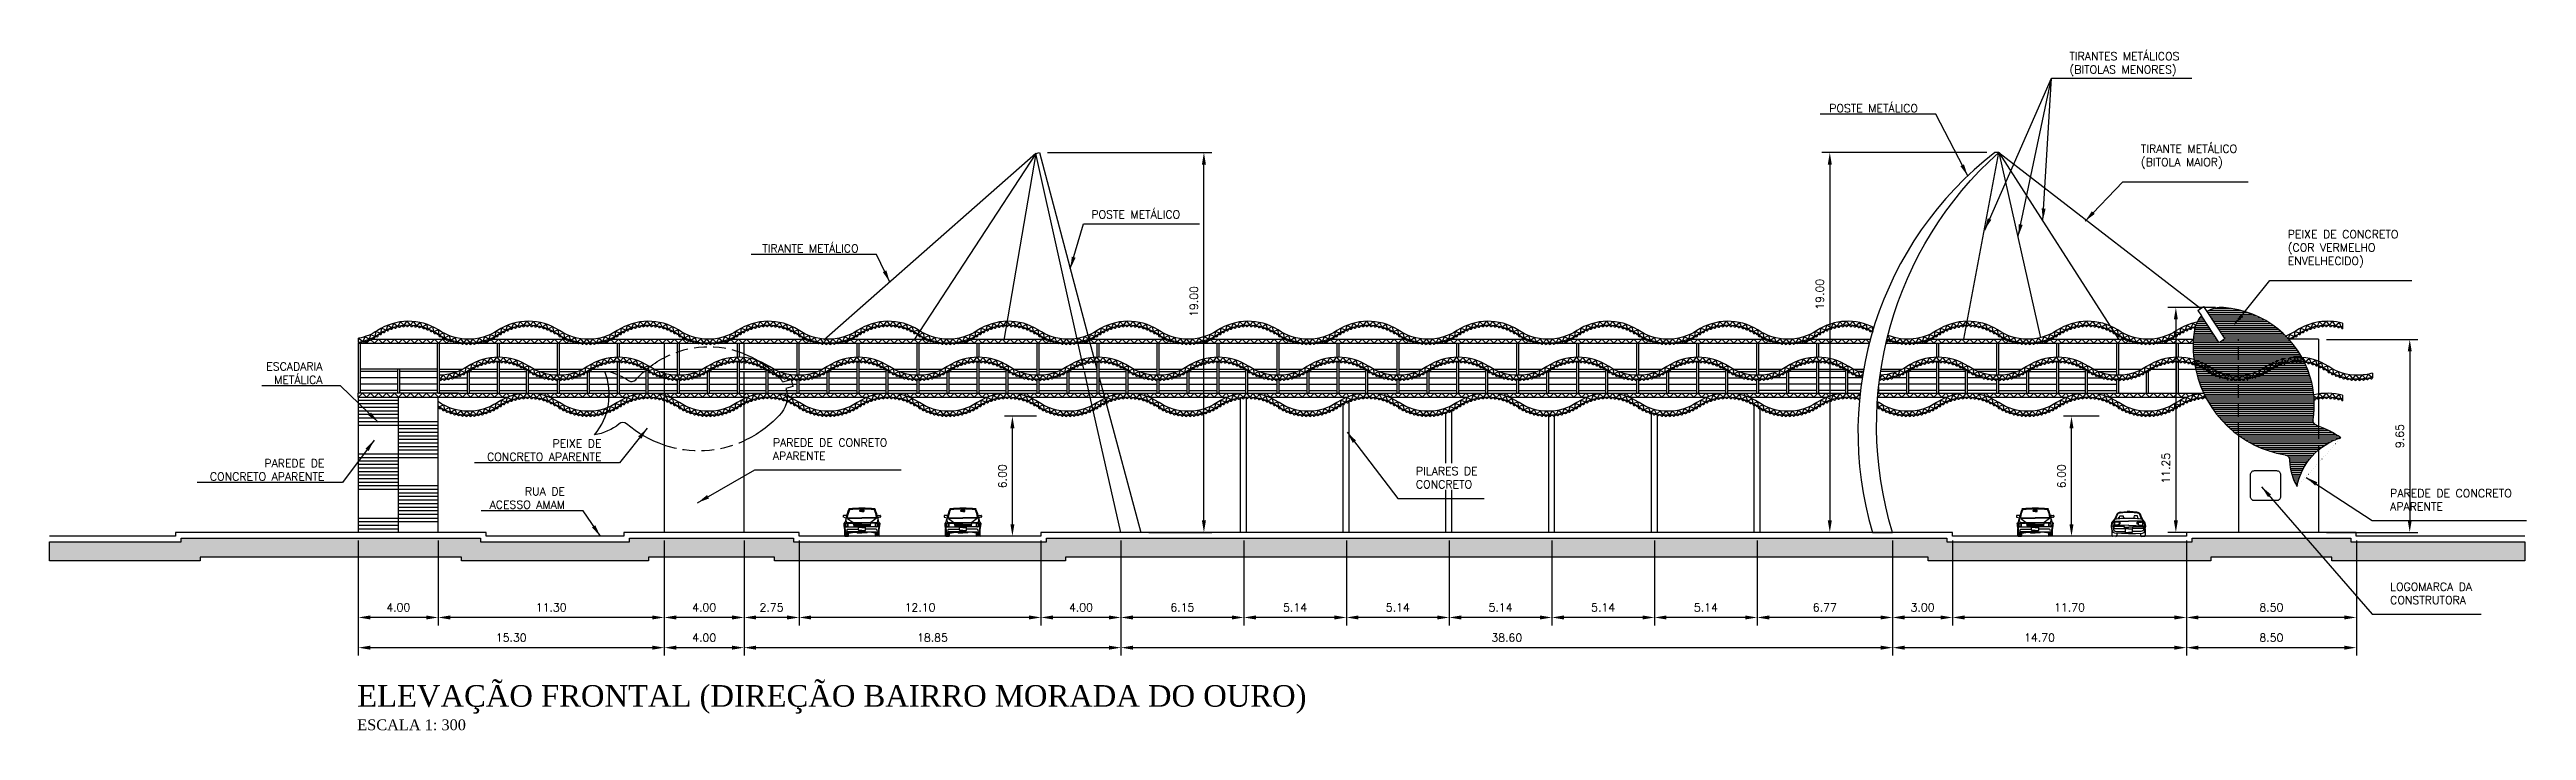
# Model space of a CAD drawing. Header units: millimetres. Extents: x 462 to 740, y -508 to -73.
# Drawn here: x 615.8 to 739.7, y -507.5 to -473.5 of the extents above; entities that cross this region are included whole.
import ezdxf

# ---------------------------------------------------------------- set-up
doc = ezdxf.new("R2010")
doc.units = ezdxf.units.MM
doc.header["$LTSCALE"] = 0.1
doc.header["$PDMODE"] = 3
doc.header["$PDSIZE"] = 0.005
doc.linetypes.add('HIDDEN', pattern=[9.525, 6.35, -3.175])
for name, color, linetype in [('azul-claro', 130, 'Continuous'), ('COTAS', 6, 'Continuous'), ('nivel', 1, 'Continuous'), ('ondas-claras', 130, 'Continuous'), ('ondas-escuras', 160, 'Continuous'), ('Parede alta', 5, 'Continuous'), ('projeção', 1, 'HIDDEN'), ('Texto', 2, 'Continuous'), ('VEICULO', 7, 'Continuous')]:
    doc.layers.add(name, color=color, linetype=linetype)
doc.styles.add('RO-00', font='romans.shx')
doc.dimstyles.new('COTAS-300', dxfattribs={"dimscale": 0, "dimtxt": 0.4, "dimasz": 0.6, "dimexe": 0.4, "dimexo": 0.4, "dimgap": 0.3, "dimtad": 1, "dimzin": 1, "dimdsep": 46, "dimtxsty": 'RO-00', "dimcen": 2.5, "dimclrd": 6, "dimclre": 6, "dimclrt": 2, "dimadec": 0, "dimazin": 0, "dimtfac": 1, "dimtmove": 2, "dimatfit": 2, "dimfxl": 1, "dimtolj": 1, "dimtzin": 0, "dimarcsym": 0})

msp = doc.modelspace()

# ---------------------------------------------------------------- texts
at = {"layer": 'COTAS', "color": 2, "char_height": 0.4, "style": 'RO-00'}
for s, insert, attachment_point in [('TIRANTES METÁLICOS\\P(BITOLAS MENORES)', (716.855, -474.835), 7), ('POSTE METÁLICO', (709.279, -476.638), 9), ('TIRANTE METÁLICO\\P(BITOLA MAIOR)', (720.43, -478.261), 1), ('POSTE METÁLICO', (667.93, -481.547), 1), ('TIRANTE METÁLICO', (656.284, -483.647), 9), ('PEIXE DE CONCRETO\\P(COR VERMELHO\\PENVELHECIDO)', (727.776, -482.536), 1), ('ESCADARIA \\PMETÁLICA', (629.466, -490.217), 9), ('PEIXE DE \\PCONCRETO APARENTE', (643.425, -494.067), 9), ('PAREDE DE CONRETO\\PAPARENTE', (651.998, -492.955), 1), ('PAREDE DE \\PCONCRETO APARENTE', (629.562, -495.056), 9), ('PILARES DE\\PCONCRETO', (684.166, -494.377), 1), ('RUA DE \\PACESSO AMAM', (641.599, -496.461), 9), ('PAREDE DE CONCRETO\\PAPARENTE', (732.901, -495.487), 1), ('LOGOMARCA DA\\PCONSTRUTORA', (732.901, -500.165), 1)]:
    msp.add_mtext(s, dxfattribs=dict(at, insert=insert, attachment_point=attachment_point))
at = {"layer": 'Texto', "insert": (631.204, -505.282), "char_height": 1.08, "attachment_point": 1}
msp.add_mtext('{\\fTimes New Roman|b0|i0|c0|p18;ELEVAÇÃO FRONTAL (DIREÇÃO BAIRRO MORADA DO OURO)}', dxfattribs=at)
at = {"layer": 'Texto', "insert": (631.204, -506.998), "char_height": 0.54, "width": 9.80136, "attachment_point": 1}
msp.add_mtext('{\\fTimes New Roman|b0|i0|c0|p18;ESCALA 1: 300}', dxfattribs=at)

# ---------------------------------------------------------------- blocks, each defined once
blk = doc.blocks.new('CARRO3')
for p, q in [((-87, 52), (-85, 68)), ((-85, 36), (-87, 52)), ((-80, 49), (-86, 52)), ((-85, 68), (-71, 86)), ((-85, 36), (-85, 5)), ((-79, 19), (-85, 36)), ((-80, 49), (-77, 32)), ((-70, 16), (-79, 19)), ((-66, 0), (-79, 0)), ((-2, 57), (-78, 53)), ((-77, 32), (-74, 29)), ((-75, 49), (-75, 40)), ((-73, 49), (-75, 49)), ((-75, 40), (-22, 40)), ((-74, 29), (-69, 26)), ((-22, 49), (-73, 49)), ((-72, 77), (-71, 86)), ((-72, 77), (-1, 77)), ((-71, 57), (-72, 60)), ((-71, 86), (-63, 105)), ((-53, 58), (-71, 57)), ((-36, 14), (-70, 16)), ((-69, 26), (-62, 25)), ((-67, 86), (-56, 113)), ((-48, 71), (-65, 71)), ((-62, 25), (-18, 25)), ((-61, 15), (-61, 5)), ((-48, 62), (-53, 58)), ((-49, 89), (-45, 104)), ((-48, 71), (-48, 62)), ((-44, 71), (-48, 71)), ((-48, 62), (-44, 62)), ((-45, 104), (-28, 104)), ((-44, 62), (-44, 71)), ((-42, 122), (-8, 125)), ((-1, 14), (-36, 14)), ((-28, 104), (-26, 91)), ((-22, 40), (-22, 49)), ((-20, 47), (-2, 47)), ((-1, 37), (-18, 37)), ((-18, 37), (-18, 19)), ((-18, 19), (0, 19)), ((-2, 57), (0, 57)), ((-2, 47), (0, 47)), ((71, 77), (-1, 77)), ((-1, 37), (17, 37)), ((17, 19), (-1, 19)), ((-1, 14), (35, 14)), ((0, 57), (76, 53)), ((19, 47), (0, 47)), ((41, 122), (6, 125)), ((17, 37), (17, 19)), ((61, 25), (17, 25)), ((21, 40), (21, 49)), ((21, 49), (71, 49)), ((73, 40), (21, 40)), ((27, 104), (24, 91)), ((44, 104), (27, 104)), ((35, 14), (69, 16)), ((42, 62), (42, 71)), ((42, 71), (47, 71)), ((47, 62), (42, 62)), ((47, 89), (44, 104)), ((47, 71), (47, 62)), ((47, 71), (64, 71)), ((47, 62), (51, 58)), ((51, 58), (69, 57)), ((65, 86), (55, 113)), ((59, 15), (59, 5)), ((67, 26), (61, 25)), ((69, 86), (62, 105)), ((64, 0), (78, 0)), ((73, 29), (67, 26)), ((83, 68), (69, 86)), ((69, 57), (71, 60)), ((69, 16), (78, 19)), ((71, 77), (70, 86)), ((71, 49), (73, 49)), ((73, 49), (73, 40)), ((75, 32), (73, 29)), ((78, 49), (75, 32)), ((78, 49), (84, 52)), ((78, 19), (83, 36)), ((86, 52), (83, 68)), ((83, 36), (86, 52)), ((83, 36), (83, 5))]:
    blk.add_line(p, q)
for centre, radius, start, end in [((-1, 61), 65.1, 83.6161, 96.3839), ((-80, 5), 5.21, 180, 270.1507), ((-54, 57), 27.4, 132.5443, 195.2659), ((-65, 64), 7.81, 90, 206.0179), ((-6, -283), 374, 89.0927, 100.0145), ((-66, 5), 5.21, 270.1507, 0), ((-39, 96), 26, 96.3839, 158.9087), ((0, -106), 227, 75.5603, 104.9454), ((-37, 81), 18.9, 122.4491, 158.8894), ((-37, 81), 16.3, 133.0296, 153.7604), ((-37, 81), 16.3, 85.1087, 86.0003), ((-37, 81), 18.9, 30.7149, 58.8305), ((-37, 81), 16.3, 35.8439, 49.5745), ((5, -283), 374, 79.9855, 90.9073), ((38, 96), 26, 21.0913, 83.6161), ((65, 5), 5.21, 180, 269.8493), ((64, 64), 7.81, 333.9821, 90), ((52, 57), 27.4, 344.7341, 47.4557), ((78, 5), 5.21, 269.8493, 0)]:
    blk.add_arc(centre, radius, start, end)
blk = doc.blocks.new('carro_grande_elev_front')
at = {"layer": 'VEICULO'}
for p, q in [((-10, 121), (-10, 125)), ((0, 126), (-9, 126)), ((0, 120), (-9, 120)), ((0, 126), (9, 126)), ((0, 120), (9, 120)), ((10, 121), (10, 125)), ((-90, 98), (-90, 94)), ((-78, 100), (-88, 100)), ((-88, 92), (-77, 89)), ((-82, 68), (-87, 62)), ((-83, 4), (-83, 34)), ((-82, 45), (0, 45)), ((-81, 0), (-81, 29)), ((-81, 0), (-67, 0)), ((-80, 0), (-80, 25)), ((-79, 0), (-79, 22)), ((-77, 89), (-76, 86)), ((-77, 85), (-77, 85)), ((-77, 50), (-76, 63)), ((-77, 0), (-77, 20)), ((-76, 99), (-75, 93)), ((-76, 0), (-76, 20)), ((-76, 20), (0, 20)), ((-74, 65), (-75, 64)), ((-75, 64), (-72, 64)), ((-72, 46), (-75, 47)), ((-74, 0), (-74, 20)), ((0, 22), (-73, 22)), ((-73, 0), (-73, 20)), ((-72, 64), (-69, 64)), ((-72, 63), (-72, 59)), ((-72, 50), (-72, 47)), ((-72, 46), (-69, 46)), ((-71, 67), (71, 67)), ((-71, 65), (-45, 65)), ((-71, 0), (-71, 20)), ((-70, 0), (-70, 20)), ((-69, 89), (0, 89)), ((-69, 88), (0, 88)), ((-69, 85), (-43, 67)), ((-69, 35), (-17, 35)), ((-68, 47), (-68, 63)), ((-68, 0), (-68, 20)), ((-67, 0), (-67, 20)), ((-66, 47), (-66, 63)), ((-65, 64), (-46, 64)), ((-65, 46), (-38, 46)), ((-65, 15), (-36, 20)), ((-65, 4), (-65, 20)), ((-42, 61), (-38, 46)), ((-41, 62), (-37, 46)), ((0, 58), (-40, 58)), ((0, 55), (-39, 55)), ((0, 52), (-39, 52)), ((0, 49), (-38, 49)), ((-37, 46), (0, 46)), ((-35, 58), (-35, 46)), ((-30, 58), (-30, 46)), ((-26, 20), (-23, 16)), ((-25, 58), (-25, 46)), ((-23, 16), (0, 16)), ((-20, 58), (-20, 46)), ((-17, 30), (-17, 41)), ((-15, 58), (-15, 46)), ((0, 43), (-15, 43)), ((0, 28), (-15, 28)), ((-10, 58), (-10, 46)), ((-5, 58), (-5, 46)), ((69, 89), (0, 89)), ((69, 88), (0, 88)), ((0, 58), (40, 58)), ((0, 58), (0, 46)), ((0, 55), (39, 55)), ((0, 52), (39, 52)), ((0, 49), (38, 49)), ((37, 46), (0, 46)), ((82, 45), (0, 45)), ((0, 43), (15, 43)), ((0, 28), (15, 28)), ((0, 22), (73, 22)), ((76, 20), (0, 20)), ((23, 16), (0, 16)), ((5, 58), (5, 46)), ((10, 58), (10, 46)), ((15, 58), (15, 46)), ((17, 30), (17, 41)), ((69, 35), (17, 35)), ((20, 58), (20, 46)), ((26, 20), (23, 16)), ((25, 58), (25, 46)), ((30, 58), (30, 46)), ((35, 58), (35, 46)), ((65, 15), (36, 20)), ((41, 62), (37, 46)), ((42, 61), (38, 46)), ((65, 46), (38, 46)), ((69, 85), (43, 67)), ((71, 65), (45, 65)), ((65, 64), (46, 64)), ((65, 4), (65, 20)), ((66, 47), (66, 63)), ((67, 47), (67, 63)), ((67, 0), (67, 20)), ((72, 46), (68, 46)), ((68, 0), (68, 20)), ((72, 64), (68, 64)), ((70, 0), (70, 20)), ((71, 0), (71, 20)), ((75, 64), (72, 64)), ((72, 63), (72, 59)), ((72, 50), (72, 47)), ((72, 46), (75, 47)), ((73, 0), (73, 20)), ((74, 65), (75, 64)), ((74, 0), (74, 20)), ((76, 99), (75, 93)), ((77, 89), (76, 86)), ((77, 50), (76, 63)), ((76, 0), (76, 20)), ((88, 92), (77, 89)), ((77, 85), (77, 85)), ((77, 0), (77, 20)), ((78, 100), (88, 100)), ((79, 0), (79, 22)), ((80, 0), (80, 25)), ((81, 0), (81, 29)), ((82, 68), (87, 62)), ((83, 4), (83, 34)), ((90, 98), (90, 94)), ((81, 0), (67, 0))]:
    blk.add_line(p, q, dxfattribs=at)
for centre, radius, start, end in [((47, 75), 123, 153.3242, 174.9735), ((47, 75), 120, 154.1335, 172.2174), ((47, 75), 119, 154.1335, 172.2174), ((-61, 129), 3, 95.3028, 153.3242), ((0, -523), 658, 84.6972, 95.3028), ((-59, 126), 3, 95.1557, 154.1335), ((-59, 126), 2, 95.1557, 154.1335), ((0, -523), 655, 84.8443, 95.1557), ((0, -523), 654, 84.8443, 95.1557), ((-9, 125), 1, 90, 180), ((-9, 121), 1, 180, 270), ((9, 125), 1, 0, 90), ((9, 121), 1, 270, 0), ((59, 126), 3, 25.8665, 84.8443), ((59, 126), 2, 25.8665, 84.8443), ((-47, 75), 119, 7.7826, 25.8665), ((61, 129), 3, 26.6758, 84.6972), ((-47, 75), 120, 7.7826, 25.8665), ((-47, 75), 123, 5.0265, 26.6758), ((-88, 98), 2, 90, 180), ((-88, 94), 2, 180, 254.6167), ((20, 52), 108, 174.7999, 175.7267), ((0, 61), 87.3, 179.9938, 206.4303), ((20, 52), 103, 161.5651, 197.1976), ((-77, 4), 6.06, 180, 227.925), ((-78, 98), 2, 11.2915, 90), ((-39, 84), 38.6, 178.5317, 202.8811), ((-75, 23), 3, 197.1976, 270), ((-76, 23), 3, 206.4303, 270), ((-77, 86), 1, 270, 354.9735), ((-74, 50), 3, 176.5135, 250.1361), ((-75, 63), 1, 115.6872, 176.5135), ((-75, 63), 1, 100.1378, 176.5135), ((-71, 71), 4, 202.8811, 270), ((-71, 60), 5, 90, 115.6872), ((-62, 26), 11.5, 127.7412, 175.0677), ((-69, 91), 3, 172.2174, 270), ((-69, 91), 2, 172.2174, 270), ((-69, 63), 1, 0, 90), ((-69, 47), 1, 270, 0), ((-71, 4), 6.06, 312.075, 0), ((-65, 63), 1, 90, 180), ((-65, 47), 1, 180, 270), ((-46, 60), 4, 13.611, 90), ((-45, 61), 4, 13.611, 90), ((-15, 41), 2, 90, 180), ((-15, 30), 2, 180, 270), ((15, 41), 2, 0, 90), ((15, 30), 2, 270, 0), ((45, 61), 4, 90, 166.389), ((46, 60), 4, 90, 166.389), ((65, 63), 1, 0, 90), ((65, 47), 1, 270, 0), ((71, 4), 6.06, 180, 227.925), ((68, 47), 1, 180, 270), ((68, 63), 1, 90, 180), ((69, 91), 2, 270, 7.7826), ((69, 91), 3, 270, 7.7826), ((62, 26), 11.5, 4.9323, 52.2588), ((71, 71), 4, 270, 337.1189), ((71, 60), 5, 64.3128, 90), ((39, 84), 38.6, 337.1189, 1.4683), ((75, 63), 1, 3.4865, 79.8622), ((75, 63), 1, 3.4865, 64.3128), ((74, 50), 3, 289.8639, 3.4865), ((75, 23), 3, 270, 342.8024), ((78, 98), 2, 90, 168.7085), ((77, 86), 1, 185.0265, 270), ((76, 23), 3, 270, 333.5697), ((-20, 52), 103, 342.8024, 18.4349), ((0, 61), 87.3, 333.5697, 0.0062), ((77, 4), 6.06, 312.075, 0), ((-20, 52), 108, 4.2733, 5.2001), ((88, 98), 2, 0, 90), ((88, 94), 2, 285.3833, 0)]:
    blk.add_arc(centre, radius, start, end, dxfattribs=at)
blk = doc.blocks.new('*D50')
at = {"layer": 'COTAS', "color": 6, "lineweight": -2}
for p, q in [((722.71, -498.05), (722.71, -502.3)), ((731.21, -498.05), (731.21, -502.3)), ((730.61, -501.9), (723.31, -501.9))]:
    blk.add_line(p, q, dxfattribs=at)
at = {"layer": 'COTAS', "color": 6}
for points in [[(723.31, -501.8), (723.31, -502), (722.71, -501.9)], [(730.61, -501.8), (730.61, -502), (731.21, -501.9)]]:
    blk.add_solid(points, dxfattribs=at)
at = {"layer": 'Defpoints', "color": 0}
for p in [(722.71, -497.65), (731.21, -497.65), (722.71, -501.9)]:
    blk.add_point(p, dxfattribs=at)
at = {"layer": 'COTAS', "color": 2, "insert": (726.96, -501.4), "char_height": 0.4, "attachment_point": 5, "style": 'RO-00'}
blk.add_mtext('\\A1;8.50', dxfattribs=at)
blk = doc.blocks.new('*D51')
at = {"layer": 'COTAS', "color": 6, "lineweight": -2}
for p, q in [((711.01, -498.05), (711.01, -502.3)), ((722.71, -498.05), (722.71, -502.3)), ((722.11, -501.9), (711.61, -501.9))]:
    blk.add_line(p, q, dxfattribs=at)
at = {"layer": 'COTAS', "color": 6}
for points in [[(711.61, -501.8), (711.61, -502), (711.01, -501.9)], [(722.11, -501.8), (722.11, -502), (722.71, -501.9)]]:
    blk.add_solid(points, dxfattribs=at)
at = {"layer": 'Defpoints', "color": 0}
for p in [(711.01, -497.65), (722.71, -497.65), (711.01, -501.9)]:
    blk.add_point(p, dxfattribs=at)
at = {"layer": 'COTAS', "color": 2, "insert": (716.86, -501.4), "char_height": 0.4, "attachment_point": 5, "style": 'RO-00'}
blk.add_mtext('\\A1;11.70', dxfattribs=at)
blk = doc.blocks.new('*D52')
at = {"layer": 'COTAS', "color": 6, "lineweight": -2}
for p, q in [((708.01, -498.05), (708.01, -502.3)), ((711.01, -498.05), (711.01, -502.3)), ((710.41, -501.9), (708.61, -501.9))]:
    blk.add_line(p, q, dxfattribs=at)
at = {"layer": 'COTAS', "color": 6}
for points in [[(708.61, -501.8), (708.61, -502), (708.01, -501.9)], [(710.41, -501.8), (710.41, -502), (711.01, -501.9)]]:
    blk.add_solid(points, dxfattribs=at)
at = {"layer": 'Defpoints', "color": 0}
for p in [(708.01, -497.65), (711.01, -497.65), (708.01, -501.9)]:
    blk.add_point(p, dxfattribs=at)
at = {"layer": 'COTAS', "color": 2, "insert": (709.51, -501.4), "char_height": 0.4, "attachment_point": 5, "style": 'RO-00'}
blk.add_mtext('\\A1;3.00', dxfattribs=at)
blk = doc.blocks.new('*D53')
at = {"layer": 'COTAS', "color": 6, "lineweight": -2}
for p, q in [((708.01, -498.05), (708.01, -502.3)), ((701.24, -499.28), (701.24, -502.3)), ((707.41, -501.9), (701.84, -501.9))]:
    blk.add_line(p, q, dxfattribs=at)
at = {"layer": 'COTAS', "color": 6}
for points in [[(701.84, -501.8), (701.84, -502), (701.24, -501.9)], [(707.41, -501.8), (707.41, -502), (708.01, -501.9)]]:
    blk.add_solid(points, dxfattribs=at)
at = {"layer": 'Defpoints', "color": 0}
for p in [(708.01, -497.65), (701.24, -498.88), (701.24, -501.9)]:
    blk.add_point(p, dxfattribs=at)
at = {"layer": 'COTAS', "color": 2, "insert": (704.62, -501.4), "char_height": 0.4, "attachment_point": 5, "style": 'RO-00'}
blk.add_mtext('\\A1;6.77', dxfattribs=at)
blk = doc.blocks.new('*D54')
at = {"layer": 'COTAS', "color": 6, "lineweight": -2}
for p, q in [((696.1, -498.05), (696.1, -502.3)), ((701.24, -498.05), (701.24, -502.3)), ((700.64, -501.9), (696.7, -501.9))]:
    blk.add_line(p, q, dxfattribs=at)
at = {"layer": 'COTAS', "color": 6}
for points in [[(696.7, -501.8), (696.7, -502), (696.1, -501.9)], [(700.64, -501.8), (700.64, -502), (701.24, -501.9)]]:
    blk.add_solid(points, dxfattribs=at)
at = {"layer": 'Defpoints', "color": 0}
for p in [(696.1, -497.65), (701.24, -497.65), (696.1, -501.9)]:
    blk.add_point(p, dxfattribs=at)
at = {"layer": 'COTAS', "color": 2, "insert": (698.67, -501.4), "char_height": 0.4, "attachment_point": 5, "style": 'RO-00'}
blk.add_mtext('\\A1;5.14', dxfattribs=at)
blk = doc.blocks.new('*D55')
at = {"layer": 'COTAS', "color": 6, "lineweight": -2}
for p, q in [((690.97, -498.05), (690.97, -502.3)), ((696.1, -498.05), (696.1, -502.3)), ((695.5, -501.9), (691.57, -501.9))]:
    blk.add_line(p, q, dxfattribs=at)
at = {"layer": 'COTAS', "color": 6}
for points in [[(691.57, -501.8), (691.57, -502), (690.97, -501.9)], [(695.5, -501.8), (695.5, -502), (696.1, -501.9)]]:
    blk.add_solid(points, dxfattribs=at)
at = {"layer": 'Defpoints', "color": 0}
for p in [(690.97, -497.65), (696.1, -497.65), (690.97, -501.9)]:
    blk.add_point(p, dxfattribs=at)
at = {"layer": 'COTAS', "color": 2, "insert": (693.53, -501.4), "char_height": 0.4, "attachment_point": 5, "style": 'RO-00'}
blk.add_mtext('\\A1;5.14', dxfattribs=at)
blk = doc.blocks.new('*D56')
at = {"layer": 'COTAS', "color": 6, "lineweight": -2}
for p, q in [((685.83, -498.05), (685.83, -502.3)), ((690.97, -498.05), (690.97, -502.3)), ((690.37, -501.9), (686.43, -501.9))]:
    blk.add_line(p, q, dxfattribs=at)
at = {"layer": 'COTAS', "color": 6}
for points in [[(686.43, -501.8), (686.43, -502), (685.83, -501.9)], [(690.37, -501.8), (690.37, -502), (690.97, -501.9)]]:
    blk.add_solid(points, dxfattribs=at)
at = {"layer": 'Defpoints', "color": 0}
for p in [(685.83, -497.65), (690.97, -497.65), (685.83, -501.9)]:
    blk.add_point(p, dxfattribs=at)
at = {"layer": 'COTAS', "color": 2, "insert": (688.4, -501.4), "char_height": 0.4, "attachment_point": 5, "style": 'RO-00'}
blk.add_mtext('\\A1;5.14', dxfattribs=at)
blk = doc.blocks.new('*D57')
at = {"layer": 'COTAS', "color": 6, "lineweight": -2}
for p, q in [((680.69, -498.05), (680.69, -502.3)), ((685.83, -498.05), (685.83, -502.3)), ((685.23, -501.9), (681.29, -501.9))]:
    blk.add_line(p, q, dxfattribs=at)
at = {"layer": 'COTAS', "color": 6}
for points in [[(681.29, -501.8), (681.29, -502), (680.69, -501.9)], [(685.23, -501.8), (685.23, -502), (685.83, -501.9)]]:
    blk.add_solid(points, dxfattribs=at)
at = {"layer": 'Defpoints', "color": 0}
for p in [(680.69, -497.65), (685.83, -497.65), (680.69, -501.9)]:
    blk.add_point(p, dxfattribs=at)
at = {"layer": 'COTAS', "color": 2, "insert": (683.26, -501.4), "char_height": 0.4, "attachment_point": 5, "style": 'RO-00'}
blk.add_mtext('\\A1;5.14', dxfattribs=at)
blk = doc.blocks.new('*D58')
at = {"layer": 'COTAS', "color": 6, "lineweight": -2}
for p, q in [((675.56, -498.05), (675.56, -502.3)), ((680.69, -498.05), (680.69, -502.3)), ((680.09, -501.9), (676.16, -501.9))]:
    blk.add_line(p, q, dxfattribs=at)
at = {"layer": 'COTAS', "color": 6}
for points in [[(676.16, -501.8), (676.16, -502), (675.56, -501.9)], [(680.09, -501.8), (680.09, -502), (680.69, -501.9)]]:
    blk.add_solid(points, dxfattribs=at)
at = {"layer": 'Defpoints', "color": 0}
for p in [(675.56, -497.65), (680.69, -497.65), (675.56, -501.9)]:
    blk.add_point(p, dxfattribs=at)
at = {"layer": 'COTAS', "color": 2, "insert": (678.12, -501.4), "char_height": 0.4, "attachment_point": 5, "style": 'RO-00'}
blk.add_mtext('\\A1;5.14', dxfattribs=at)
blk = doc.blocks.new('*D59')
at = {"layer": 'COTAS', "color": 6, "lineweight": -2}
for p, q in [((669.41, -498.05), (669.41, -502.3)), ((675.56, -498.05), (675.56, -502.3)), ((674.96, -501.9), (670.01, -501.9))]:
    blk.add_line(p, q, dxfattribs=at)
at = {"layer": 'COTAS', "color": 6}
for points in [[(670.01, -501.8), (670.01, -502), (669.41, -501.9)], [(674.96, -501.8), (674.96, -502), (675.56, -501.9)]]:
    blk.add_solid(points, dxfattribs=at)
at = {"layer": 'Defpoints', "color": 0}
for p in [(669.41, -497.65), (675.56, -497.65), (669.41, -501.9)]:
    blk.add_point(p, dxfattribs=at)
at = {"layer": 'COTAS', "color": 2, "insert": (672.48, -501.4), "char_height": 0.4, "attachment_point": 5, "style": 'RO-00'}
blk.add_mtext('\\A1;6.15', dxfattribs=at)
blk = doc.blocks.new('*D60')
at = {"layer": 'COTAS', "color": 6, "lineweight": -2}
for p, q in [((665.41, -498.05), (665.41, -502.3)), ((669.41, -498.05), (669.41, -502.3)), ((668.81, -501.9), (666.01, -501.9))]:
    blk.add_line(p, q, dxfattribs=at)
at = {"layer": 'COTAS', "color": 6}
for points in [[(666.01, -501.8), (666.01, -502), (665.41, -501.9)], [(668.81, -501.8), (668.81, -502), (669.41, -501.9)]]:
    blk.add_solid(points, dxfattribs=at)
at = {"layer": 'Defpoints', "color": 0}
for p in [(665.41, -497.65), (669.41, -497.65), (665.41, -501.9)]:
    blk.add_point(p, dxfattribs=at)
at = {"layer": 'COTAS', "color": 2, "insert": (667.41, -501.4), "char_height": 0.4, "attachment_point": 5, "style": 'RO-00'}
blk.add_mtext('\\A1;4.00', dxfattribs=at)
blk = doc.blocks.new('*D61')
at = {"layer": 'COTAS', "color": 6, "lineweight": -2}
for p, q in [((653.31, -498.05), (653.31, -502.3)), ((665.41, -498.05), (665.41, -502.3)), ((664.81, -501.9), (653.91, -501.9))]:
    blk.add_line(p, q, dxfattribs=at)
at = {"layer": 'COTAS', "color": 6}
for points in [[(653.91, -501.8), (653.91, -502), (653.31, -501.9)], [(664.81, -501.8), (664.81, -502), (665.41, -501.9)]]:
    blk.add_solid(points, dxfattribs=at)
at = {"layer": 'Defpoints', "color": 0}
for p in [(653.31, -497.65), (665.41, -497.65), (653.31, -501.9)]:
    blk.add_point(p, dxfattribs=at)
at = {"layer": 'COTAS', "color": 2, "insert": (659.36, -501.4), "char_height": 0.4, "attachment_point": 5, "style": 'RO-00'}
blk.add_mtext('\\A1;12.10', dxfattribs=at)
blk = doc.blocks.new('*D62')
at = {"layer": 'COTAS', "color": 6, "lineweight": -2}
for p, q in [((650.56, -498.05), (650.56, -502.3)), ((653.31, -498.05), (653.31, -502.3)), ((652.71, -501.9), (651.16, -501.9))]:
    blk.add_line(p, q, dxfattribs=at)
at = {"layer": 'COTAS', "color": 6}
for points in [[(651.16, -501.8), (651.16, -502), (650.56, -501.9)], [(652.71, -501.8), (652.71, -502), (653.31, -501.9)]]:
    blk.add_solid(points, dxfattribs=at)
at = {"layer": 'Defpoints', "color": 0}
for p in [(650.56, -497.65), (653.31, -497.65), (650.56, -501.9)]:
    blk.add_point(p, dxfattribs=at)
at = {"layer": 'COTAS', "color": 2, "insert": (651.93, -501.4), "char_height": 0.4, "attachment_point": 5, "style": 'RO-00'}
blk.add_mtext('\\A1;2.75', dxfattribs=at)
blk = doc.blocks.new('*D63')
at = {"layer": 'COTAS', "color": 6, "lineweight": -2}
for p, q in [((646.56, -498.05), (646.56, -502.3)), ((650.56, -498.05), (650.56, -502.3)), ((649.96, -501.9), (647.16, -501.9))]:
    blk.add_line(p, q, dxfattribs=at)
at = {"layer": 'COTAS', "color": 6}
for points in [[(647.16, -501.8), (647.16, -502), (646.56, -501.9)], [(649.96, -501.8), (649.96, -502), (650.56, -501.9)]]:
    blk.add_solid(points, dxfattribs=at)
at = {"layer": 'Defpoints', "color": 0}
for p in [(646.56, -497.65), (650.56, -497.65), (646.56, -501.9)]:
    blk.add_point(p, dxfattribs=at)
at = {"layer": 'COTAS', "color": 2, "insert": (648.56, -501.4), "char_height": 0.4, "attachment_point": 5, "style": 'RO-00'}
blk.add_mtext('\\A1;4.00', dxfattribs=at)
blk = doc.blocks.new('*D64')
at = {"layer": 'COTAS', "color": 6, "lineweight": -2}
for p, q in [((635.26, -498.05), (635.26, -502.3)), ((646.56, -498.05), (646.56, -502.3)), ((645.96, -501.9), (635.86, -501.9))]:
    blk.add_line(p, q, dxfattribs=at)
at = {"layer": 'COTAS', "color": 6}
for points in [[(635.86, -501.8), (635.86, -502), (635.26, -501.9)], [(645.96, -501.8), (645.96, -502), (646.56, -501.9)]]:
    blk.add_solid(points, dxfattribs=at)
at = {"layer": 'Defpoints', "color": 0}
for p in [(635.26, -497.65), (646.56, -497.65), (635.26, -501.9)]:
    blk.add_point(p, dxfattribs=at)
at = {"layer": 'COTAS', "color": 2, "insert": (640.91, -501.4), "char_height": 0.4, "attachment_point": 5, "style": 'RO-00'}
blk.add_mtext('\\A1;11.30', dxfattribs=at)
blk = doc.blocks.new('*D65')
at = {"layer": 'COTAS', "color": 6, "lineweight": -2}
for p, q in [((631.26, -498.05), (631.26, -502.3)), ((635.26, -498.05), (635.26, -502.3)), ((634.66, -501.9), (631.86, -501.9))]:
    blk.add_line(p, q, dxfattribs=at)
at = {"layer": 'COTAS', "color": 6}
for points in [[(631.86, -501.8), (631.86, -502), (631.26, -501.9)], [(634.66, -501.8), (634.66, -502), (635.26, -501.9)]]:
    blk.add_solid(points, dxfattribs=at)
at = {"layer": 'Defpoints', "color": 0}
for p in [(631.26, -497.65), (635.26, -497.65), (631.26, -501.9)]:
    blk.add_point(p, dxfattribs=at)
at = {"layer": 'COTAS', "color": 2, "insert": (633.26, -501.4), "char_height": 0.4, "attachment_point": 5, "style": 'RO-00'}
blk.add_mtext('\\A1;4.00', dxfattribs=at)
blk = doc.blocks.new('*D66')
at = {"layer": 'COTAS', "color": 6, "lineweight": -2}
for p, q in [((665.19, -491.84), (663.58, -491.84)), ((663.98, -497.24), (663.98, -492.44)), ((665.19, -497.84), (663.58, -497.84))]:
    blk.add_line(p, q, dxfattribs=at)
at = {"layer": 'COTAS', "color": 6}
for points in [[(663.88, -492.44), (664.08, -492.44), (663.98, -491.84)], [(663.88, -497.24), (664.08, -497.24), (663.98, -497.84)]]:
    blk.add_solid(points, dxfattribs=at)
at = {"layer": 'Defpoints', "color": 0}
for p in [(663.98, -491.84), (665.59, -491.84), (665.59, -497.84)]:
    blk.add_point(p, dxfattribs=at)
at = {"layer": 'COTAS', "color": 2, "insert": (663.48, -494.84), "char_height": 0.4, "attachment_point": 5, "rotation": 90, "style": 'RO-00'}
blk.add_mtext('\\A1;6.00', dxfattribs=at)
blk = doc.blocks.new('*D67')
at = {"layer": 'COTAS', "color": 6, "lineweight": -2}
for p, q in [((665.74, -478.65), (673.96, -478.65)), ((673.56, -497.05), (673.56, -479.25)), ((670.81, -497.65), (673.96, -497.65))]:
    blk.add_line(p, q, dxfattribs=at)
at = {"layer": 'COTAS', "color": 6}
for points in [[(673.46, -479.25), (673.66, -479.25), (673.56, -478.65)], [(673.46, -497.05), (673.66, -497.05), (673.56, -497.65)]]:
    blk.add_solid(points, dxfattribs=at)
at = {"layer": 'Defpoints', "color": 0}
for p in [(665.34, -478.65), (673.56, -478.65), (670.41, -497.65)]:
    blk.add_point(p, dxfattribs=at)
at = {"layer": 'COTAS', "color": 2, "insert": (673.06, -486.1), "char_height": 0.4, "attachment_point": 5, "rotation": 90, "style": 'RO-00'}
blk.add_mtext('\\A1;19.00', dxfattribs=at)
blk = doc.blocks.new('*D68')
at = {"layer": 'COTAS', "color": 6, "lineweight": -2}
for p, q in [((631.26, -501.4), (631.26, -503.81)), ((646.56, -501.4), (646.56, -503.81)), ((631.86, -503.41), (645.96, -503.41))]:
    blk.add_line(p, q, dxfattribs=at)
at = {"layer": 'COTAS', "color": 6}
for points in [[(631.86, -503.31), (631.86, -503.51), (631.26, -503.41)], [(645.96, -503.31), (645.96, -503.51), (646.56, -503.41)]]:
    blk.add_solid(points, dxfattribs=at)
at = {"layer": 'Defpoints', "color": 0}
for p in [(631.26, -501), (646.56, -501), (646.56, -503.41)]:
    blk.add_point(p, dxfattribs=at)
at = {"layer": 'COTAS', "color": 2, "insert": (638.91, -502.91), "char_height": 0.4, "attachment_point": 5, "style": 'RO-00'}
blk.add_mtext('\\A1;15.30', dxfattribs=at)
blk = doc.blocks.new('*D69')
at = {"layer": 'COTAS', "color": 6, "lineweight": -2}
for p, q in [((646.56, -501.4), (646.56, -503.81)), ((650.56, -501.4), (650.56, -503.81)), ((647.16, -503.41), (649.96, -503.41))]:
    blk.add_line(p, q, dxfattribs=at)
at = {"layer": 'COTAS', "color": 6}
for points in [[(647.16, -503.31), (647.16, -503.51), (646.56, -503.41)], [(649.96, -503.31), (649.96, -503.51), (650.56, -503.41)]]:
    blk.add_solid(points, dxfattribs=at)
at = {"layer": 'Defpoints', "color": 0}
for p in [(646.56, -501), (650.56, -501), (650.56, -503.41)]:
    blk.add_point(p, dxfattribs=at)
at = {"layer": 'COTAS', "color": 2, "insert": (648.56, -502.91), "char_height": 0.4, "attachment_point": 5, "style": 'RO-00'}
blk.add_mtext('\\A1;4.00', dxfattribs=at)
blk = doc.blocks.new('*D70')
at = {"layer": 'COTAS', "color": 6, "lineweight": -2}
for p, q in [((669.41, -500.58), (669.41, -503.81)), ((650.56, -501.4), (650.56, -503.81)), ((651.16, -503.41), (668.81, -503.41))]:
    blk.add_line(p, q, dxfattribs=at)
at = {"layer": 'COTAS', "color": 6}
for points in [[(651.16, -503.31), (651.16, -503.51), (650.56, -503.41)], [(668.81, -503.31), (668.81, -503.51), (669.41, -503.41)]]:
    blk.add_solid(points, dxfattribs=at)
at = {"layer": 'Defpoints', "color": 0}
for p in [(669.41, -500.18), (650.56, -501), (669.41, -503.41)]:
    blk.add_point(p, dxfattribs=at)
at = {"layer": 'COTAS', "color": 2, "insert": (659.98, -502.91), "char_height": 0.4, "attachment_point": 5, "style": 'RO-00'}
blk.add_mtext('\\A1;18.85', dxfattribs=at)
blk = doc.blocks.new('*D71')
at = {"layer": 'COTAS', "color": 6, "lineweight": -2}
for p, q in [((669.41, -500.58), (669.41, -503.81)), ((708.01, -501.34), (708.01, -503.81)), ((670.01, -503.41), (707.41, -503.41))]:
    blk.add_line(p, q, dxfattribs=at)
at = {"layer": 'COTAS', "color": 6}
for points in [[(670.01, -503.31), (670.01, -503.51), (669.41, -503.41)], [(707.41, -503.31), (707.41, -503.51), (708.01, -503.41)]]:
    blk.add_solid(points, dxfattribs=at)
at = {"layer": 'Defpoints', "color": 0}
for p in [(669.41, -500.18), (708.01, -500.94), (708.01, -503.41)]:
    blk.add_point(p, dxfattribs=at)
at = {"layer": 'COTAS', "color": 2, "insert": (688.71, -502.91), "char_height": 0.4, "attachment_point": 5, "style": 'RO-00'}
blk.add_mtext('\\A1;38.60', dxfattribs=at)
blk = doc.blocks.new('*D72')
at = {"layer": 'COTAS', "color": 6, "lineweight": -2}
for p, q in [((722.71, -500.58), (722.71, -503.81)), ((708.01, -501.34), (708.01, -503.81)), ((708.61, -503.41), (722.11, -503.41))]:
    blk.add_line(p, q, dxfattribs=at)
at = {"layer": 'COTAS', "color": 6}
for points in [[(708.61, -503.31), (708.61, -503.51), (708.01, -503.41)], [(722.11, -503.31), (722.11, -503.51), (722.71, -503.41)]]:
    blk.add_solid(points, dxfattribs=at)
at = {"layer": 'Defpoints', "color": 0}
for p in [(722.71, -500.18), (708.01, -500.94), (722.71, -503.41)]:
    blk.add_point(p, dxfattribs=at)
at = {"layer": 'COTAS', "color": 2, "insert": (715.36, -502.91), "char_height": 0.4, "attachment_point": 5, "style": 'RO-00'}
blk.add_mtext('\\A1;14.70', dxfattribs=at)
blk = doc.blocks.new('*D73')
at = {"layer": 'COTAS', "color": 6, "lineweight": -2}
for p, q in [((722.71, -500.58), (722.71, -503.81)), ((731.21, -500.58), (731.21, -503.81)), ((723.31, -503.41), (730.61, -503.41))]:
    blk.add_line(p, q, dxfattribs=at)
at = {"layer": 'COTAS', "color": 6}
for points in [[(723.31, -503.31), (723.31, -503.51), (722.71, -503.41)], [(730.61, -503.31), (730.61, -503.51), (731.21, -503.41)]]:
    blk.add_solid(points, dxfattribs=at)
at = {"layer": 'Defpoints', "color": 0}
for p in [(722.71, -500.18), (731.21, -500.18), (731.21, -503.41)]:
    blk.add_point(p, dxfattribs=at)
at = {"layer": 'COTAS', "color": 2, "insert": (726.96, -502.91), "char_height": 0.4, "attachment_point": 5, "style": 'RO-00'}
blk.add_mtext('\\A1;8.50', dxfattribs=at)
blk = doc.blocks.new('*D74')
at = {"layer": 'COTAS', "color": 6, "lineweight": -2}
for p, q in [((718.34, -491.84), (716.56, -491.84)), ((716.96, -497.24), (716.96, -492.44)), ((718.34, -497.84), (716.56, -497.84))]:
    blk.add_line(p, q, dxfattribs=at)
at = {"layer": 'COTAS', "color": 6}
for points in [[(716.86, -492.44), (717.06, -492.44), (716.96, -491.84)], [(716.86, -497.24), (717.06, -497.24), (716.96, -497.84)]]:
    blk.add_solid(points, dxfattribs=at)
at = {"layer": 'Defpoints', "color": 0}
for p in [(716.96, -491.84), (718.74, -491.84), (718.74, -497.84)]:
    blk.add_point(p, dxfattribs=at)
at = {"layer": 'COTAS', "color": 2, "insert": (716.46, -494.84), "char_height": 0.4, "attachment_point": 5, "rotation": 90, "style": 'RO-00'}
blk.add_mtext('\\A1;6.00', dxfattribs=at)
blk = doc.blocks.new('*D75')
at = {"layer": 'COTAS', "color": 6, "lineweight": -2}
for p, q in [((712.73, -478.65), (704.47, -478.65)), ((704.87, -479.25), (704.87, -497.05)), ((710.61, -497.65), (704.47, -497.65))]:
    blk.add_line(p, q, dxfattribs=at)
at = {"layer": 'COTAS', "color": 6}
for points in [[(704.77, -479.25), (704.97, -479.25), (704.87, -478.65)], [(704.77, -497.05), (704.97, -497.05), (704.87, -497.65)]]:
    blk.add_solid(points, dxfattribs=at)
at = {"layer": 'Defpoints', "color": 0}
for p in [(713.13, -478.65), (704.87, -497.65), (711.01, -497.65)]:
    blk.add_point(p, dxfattribs=at)
at = {"layer": 'COTAS', "color": 2, "insert": (704.37, -485.74), "char_height": 0.4, "attachment_point": 5, "rotation": 90, "style": 'RO-00'}
blk.add_mtext('\\A1;19.00', dxfattribs=at)
blk = doc.blocks.new('*D76')
at = {"layer": 'COTAS', "color": 6, "lineweight": -2}
for p, q in [((729.72, -488), (734.28, -488)), ((733.88, -488.6), (733.88, -497.05)), ((729.72, -497.65), (734.28, -497.65))]:
    blk.add_line(p, q, dxfattribs=at)
at = {"layer": 'COTAS', "color": 6}
for points in [[(733.78, -488.6), (733.98, -488.6), (733.88, -488)], [(733.78, -497.05), (733.98, -497.05), (733.88, -497.65)]]:
    blk.add_solid(points, dxfattribs=at)
at = {"layer": 'Defpoints', "color": 0}
for p in [(729.32, -488), (729.32, -497.65), (733.88, -497.65)]:
    blk.add_point(p, dxfattribs=at)
at = {"layer": 'COTAS', "color": 2, "insert": (733.38, -492.83), "char_height": 0.4, "attachment_point": 5, "rotation": 90, "style": 'RO-00'}
blk.add_mtext('\\A1;9.65', dxfattribs=at)
blk = doc.blocks.new('*D77')
at = {"layer": 'COTAS', "color": 6, "lineweight": -2}
for p, q in [((724.17, -486.4), (721.78, -486.4)), ((722.18, -487), (722.18, -497.05)), ((724.17, -497.65), (721.78, -497.65))]:
    blk.add_line(p, q, dxfattribs=at)
at = {"layer": 'COTAS', "color": 6}
for points in [[(722.08, -487), (722.28, -487), (722.18, -486.4)], [(722.08, -497.05), (722.28, -497.05), (722.18, -497.65)]]:
    blk.add_solid(points, dxfattribs=at)
at = {"layer": 'Defpoints', "color": 0}
for p in [(724.57, -486.4), (722.18, -497.65), (724.57, -497.65)]:
    blk.add_point(p, dxfattribs=at)
at = {"layer": 'COTAS', "color": 2, "insert": (721.68, -494.44), "char_height": 0.4, "attachment_point": 5, "rotation": 90, "style": 'RO-00'}
blk.add_mtext('\\A1;11.25', dxfattribs=at)

# ---------------------------------------------------------------- dimensions: what is measured, and where the dimension line sits
at = {"layer": 'COTAS'}
for base, p1, p2, picture, middle in [((673.564, -478.652), (670.409, -497.652), (665.337, -478.652), '*D67', (673.064, -486.099)), ((704.866, -497.652), (713.125, -478.651), (711.009, -497.652), '*D75', (704.366, -485.736)), ((722.175, -497.652), (724.567, -486.405), (724.567, -497.652), '*D77', (721.675, -494.442))]:
    dim = msp.add_linear_dim(base=base, p1=p1, p2=p2, angle=90, dimstyle='COTAS-300', override={"dimscale": 1}, dxfattribs=at)
    dim.commit()
    dim.dimension.update_dxf_attribs({"geometry": picture, "text_midpoint": middle, "dimtype": 160})
for base, p1, p2, picture, middle in [((733.88, -497.652), (729.32, -487.999), (729.32, -497.652), '*D76', (733.38, -492.825)), ((663.976, -491.841), (665.587, -497.841), (665.587, -491.841), '*D66', (663.476, -494.841)), ((716.963, -491.841), (718.737, -497.841), (718.737, -491.841), '*D74', (716.463, -494.841))]:
    dim = msp.add_linear_dim(base=base, p1=p1, p2=p2, angle=90, dimstyle='COTAS-300', override={"dimscale": 1}, dxfattribs=at)
    dim.commit()
    dim.dimension.update_dxf_attribs({"geometry": picture, "text_midpoint": middle})
for base, p1, p2, picture, middle in [((631.26, -501.903), (635.26, -497.652), (631.26, -497.652), '*D65', (633.26, -501.403)), ((635.26, -501.903), (646.558, -497.652), (635.26, -497.652), '*D64', (640.909, -501.403)), ((646.558, -501.903), (650.558, -497.652), (646.558, -497.652), '*D63', (648.558, -501.403)), ((650.558, -501.903), (653.309, -497.652), (650.558, -497.652), '*D62', (651.934, -501.403)), ((653.309, -501.903), (665.409, -497.652), (653.309, -497.652), '*D61', (659.359, -501.403)), ((665.409, -501.903), (669.411, -497.652), (665.409, -497.652), '*D60', (667.41, -501.403)), ((669.4108, -501.9031), (675.556, -497.6517), (669.4108, -497.6517), '*D59', (672.4834, -501.4031)), ((675.556, -501.903), (680.693, -497.652), (675.556, -497.652), '*D58', (678.124, -501.403)), ((680.693, -501.903), (685.829, -497.652), (680.693, -497.652), '*D57', (683.261, -501.403)), ((685.829, -501.903), (690.966, -497.652), (685.829, -497.652), '*D56', (688.397, -501.403)), ((690.966, -501.903), (696.102, -497.652), (690.966, -497.652), '*D55', (693.534, -501.403)), ((696.102, -501.903), (701.239, -497.652), (696.102, -497.652), '*D54', (698.671, -501.403)), ((701.239, -501.903), (708.009, -497.652), (701.239, -498.879), '*D53', (704.624, -501.403)), ((708.009, -501.903), (711.009, -497.652), (708.009, -497.652), '*D52', (709.509, -501.403)), ((711.009, -501.903), (722.709, -497.652), (711.009, -497.652), '*D51', (716.859, -501.403)), ((722.709, -501.903), (731.209, -497.652), (722.709, -497.652), '*D50', (726.959, -501.403)), ((669.411, -503.409), (650.558, -501.004), (669.411, -500.177), '*D70', (659.984, -502.909)), ((708.009, -503.409), (669.411, -500.177), (708.009, -500.945), '*D71', (688.71, -502.909)), ((722.709, -503.409), (708.009, -500.945), (722.709, -500.177), '*D72', (715.359, -502.909)), ((731.209, -503.409), (722.709, -500.177), (731.209, -500.177), '*D73', (726.959, -502.909)), ((646.558, -503.409), (631.26, -501.004), (646.558, -501.004), '*D68', (638.909, -502.909)), ((650.558, -503.409), (646.558, -501.004), (650.558, -501.004), '*D69', (648.558, -502.909))]:
    dim = msp.add_linear_dim(base=base, p1=p1, p2=p2, dimstyle='COTAS-300', override={"dimscale": 1}, dxfattribs=at)
    dim.commit()
    dim.dimension.update_dxf_attribs({"geometry": picture, "text_midpoint": middle})

# ---------------------------------------------------------------- hatches: boundary and pattern name
h = msp.add_hatch()
h.set_pattern_fill('LINE', color=256, scale=0.1, style=0)
h.paths.add_polyline_path([(633.22, -489.489), (631.36, -489.489), (631.36, -490.689), (633.22, -490.689)])
h.paths.add_polyline_path([(635.22, -489.489), (633.32, -489.489), (633.32, -490.689), (635.22, -490.689)])
h = msp.add_hatch()
h.set_pattern_fill('LINE', color=256, scale=0.1, style=0)
h.set_pattern_definition([(0, (13.8689, 31.7374), (0, 0.3175), [])])
h.paths.add_polyline_path([(636.489, -489.489), (635.32, -489.489), (635.32, -489.788, 0.1164514)])
h.paths.add_polyline_path([(636.72, -489.657, -0.237937), (636.669, -489.652, 0.2689828), (636.611, -489.65), (636.611, -489.65, 0.2689891), (636.581, -489.7, -0.6100995), (636.49, -489.745, 0.2689892), (636.433, -489.739), (636.433, -489.739, 0.2689829), (636.399, -489.786, -0.6100995), (636.305, -489.824, 0.2689831), (636.248, -489.814), (636.248, -489.814, 0.2689894), (636.211, -489.859, -0.6100995), (636.115, -489.891, 0.2689898), (636.058, -489.877), (636.058, -489.877, 0.2689835), (636.018, -489.919, -0.6100995), (635.92, -489.943, 0.579938), (635.822, -489.964, -0.6100995), (635.722, -489.982, 0.579938), (635.623, -489.996, -0.6100995), (635.522, -490.007, 0.579938), (635.422, -490.014, -0.6100995), (635.321, -490.018, 0.0014543), (635.32, -490.018), (635.32, -490.689), (636.72, -490.689)])
h.paths.add_polyline_path([(638.22, -489.489), (636.927, -489.489, 0.0205211), (636.927, -489.493, -0.5853), (636.842, -489.547, 0.0985158), (636.82, -489.541), (636.82, -490.689), (638.22, -490.689)])
h.paths.add_polyline_path([(639.665, -489.491, 0.0240383), (639.66, -489.489), (639.624, -489.489, 0.0499243), (639.614, -489.493, -0.3123431), (639.548, -489.489), (638.32, -489.489), (638.32, -490.689), (639.665, -490.689)])
h.paths.add_polyline_path([(641.22, -490.018, 0.0014484), (641.22, -490.018, -0.6100995), (641.119, -490.014, 0.579938), (641.019, -490.007, -0.6100995), (640.918, -489.996, 0.579938), (640.819, -489.982, -0.6100995), (640.719, -489.964, 0.579938), (640.621, -489.943, -0.6100995), (640.523, -489.919, 0.579938), (640.426, -489.891, -0.6100995), (640.33, -489.859, 0.579938), (640.236, -489.824, -0.6100995), (640.142, -489.786, 0.579938), (640.051, -489.745, -0.6100995), (639.96, -489.7, 0.579938), (639.872, -489.652, -0.6100995), (639.784, -489.601, 0.2221373), (639.765, -489.555), (639.765, -490.689), (641.22, -490.689)])
h.paths.add_polyline_path([(641.22, -489.489), (640.052, -489.489, 0.1164514), (641.22, -489.788)])
h = msp.add_hatch()
h.set_pattern_fill('LINE', color=256, scale=0.1, style=0)
h.set_pattern_definition([(0, (19.8689, 31.7374), (0, 0.3175), [])])
h.paths.add_polyline_path([(642.489, -489.489), (641.32, -489.489), (641.32, -489.788, 0.1164514)])
h.paths.add_polyline_path([(642.72, -489.657, -0.237937), (642.669, -489.652, 0.2689828), (642.611, -489.65), (642.611, -489.65, 0.2689891), (642.581, -489.7, -0.6100995), (642.49, -489.745, 0.2689892), (642.433, -489.739), (642.433, -489.739, 0.2689829), (642.399, -489.786, -0.6100995), (642.305, -489.824, 0.2689831), (642.248, -489.814), (642.248, -489.814, 0.2689894), (642.211, -489.859, -0.6100995), (642.115, -489.891, 0.2689898), (642.058, -489.877), (642.058, -489.877, 0.2689835), (642.018, -489.919, -0.6100995), (641.92, -489.943, 0.579938), (641.822, -489.964, -0.6100995), (641.722, -489.982, 0.579938), (641.623, -489.996, -0.6100995), (641.522, -490.007, 0.579938), (641.422, -490.014, -0.6100995), (641.321, -490.018, 0.0014543), (641.32, -490.018), (641.32, -490.689), (642.72, -490.689)])
h.paths.add_polyline_path([(644.22, -489.489), (642.927, -489.489, 0.0205211), (642.927, -489.493, -0.5853), (642.842, -489.547, 0.0985158), (642.82, -489.541), (642.82, -490.689), (644.22, -490.689)])
h.paths.add_polyline_path([(645.665, -489.491, 0.0240383), (645.66, -489.489), (645.624, -489.489, 0.0499243), (645.614, -489.493, -0.3123431), (645.548, -489.489), (644.32, -489.489), (644.32, -490.689), (645.665, -490.689)])
h.paths.add_polyline_path([(647.22, -490.018, 0.0014484), (647.22, -490.018, -0.6100995), (647.119, -490.014, 0.579938), (647.019, -490.007, -0.6100995), (646.918, -489.996, 0.579938), (646.819, -489.982, -0.6100995), (646.719, -489.964, 0.579938), (646.621, -489.943, -0.6100995), (646.523, -489.919, 0.579938), (646.426, -489.891, -0.6100995), (646.33, -489.859, 0.579938), (646.236, -489.824, -0.6100995), (646.142, -489.786, 0.579938), (646.051, -489.745, -0.6100995), (645.96, -489.7, 0.579938), (645.872, -489.652, -0.6100995), (645.784, -489.601, 0.2221373), (645.765, -489.555), (645.765, -490.689), (647.22, -490.689)])
h.paths.add_polyline_path([(647.22, -489.489), (646.052, -489.489, 0.1164514), (647.22, -489.788)])
h = msp.add_hatch()
h.set_pattern_fill('LINE', color=256, scale=0.1, style=0)
h.set_pattern_definition([(0, (25.8689, 31.7374), (0, 0.3175), [])])
h.paths.add_polyline_path([(648.489, -489.489), (647.32, -489.489), (647.32, -489.788, 0.1164514)])
h.paths.add_polyline_path([(648.72, -489.657, -0.237937), (648.669, -489.652, 0.2689828), (648.611, -489.65), (648.611, -489.65, 0.2689891), (648.581, -489.7, -0.6100995), (648.49, -489.745, 0.2689892), (648.433, -489.739), (648.433, -489.739, 0.2689829), (648.399, -489.786, -0.6100995), (648.305, -489.824, 0.2689831), (648.248, -489.814), (648.248, -489.814, 0.2689894), (648.211, -489.859, -0.6100995), (648.115, -489.891, 0.2689898), (648.058, -489.877), (648.058, -489.877, 0.2689835), (648.018, -489.919, -0.6100995), (647.92, -489.943, 0.579938), (647.822, -489.964, -0.6100995), (647.722, -489.982, 0.579938), (647.623, -489.996, -0.6100995), (647.522, -490.007, 0.579938), (647.422, -490.014, -0.6100995), (647.321, -490.018, 0.0014543), (647.32, -490.018), (647.32, -490.689), (648.72, -490.689)])
h.paths.add_polyline_path([(650.22, -489.489), (648.927, -489.489, 0.0205211), (648.927, -489.493, -0.5853), (648.842, -489.547, 0.0985158), (648.82, -489.541), (648.82, -490.689), (650.22, -490.689)])
h.paths.add_polyline_path([(651.665, -489.491, 0.0240383), (651.66, -489.489), (651.624, -489.489, 0.0499243), (651.614, -489.493, -0.3123431), (651.548, -489.489), (650.32, -489.489), (650.32, -490.689), (651.665, -490.689)])
h.paths.add_polyline_path([(653.22, -490.018, 0.0014484), (653.22, -490.018, -0.6100995), (653.119, -490.014, 0.579938), (653.019, -490.007, -0.6100995), (652.918, -489.996, 0.579938), (652.819, -489.982, -0.6100995), (652.719, -489.964, 0.579938), (652.621, -489.943, -0.6100995), (652.523, -489.919, 0.579938), (652.426, -489.891, -0.6100995), (652.33, -489.859, 0.579938), (652.236, -489.824, -0.6100995), (652.142, -489.786, 0.579938), (652.051, -489.745, -0.6100995), (651.96, -489.7, 0.579938), (651.872, -489.652, -0.6100995), (651.784, -489.601, 0.2221373), (651.765, -489.555), (651.765, -490.689), (653.22, -490.689)])
h.paths.add_polyline_path([(653.22, -489.489), (652.052, -489.489, 0.1164514), (653.22, -489.788)])
h = msp.add_hatch()
h.set_pattern_fill('LINE', color=256, scale=0.1, style=0)
h.set_pattern_definition([(0, (31.8689, 31.7374), (0, 0.3175), [])])
h.paths.add_polyline_path([(654.489, -489.489), (653.32, -489.489), (653.32, -489.788, 0.1164514)])
h.paths.add_polyline_path([(654.72, -489.657, -0.237937), (654.669, -489.652, 0.2689828), (654.611, -489.65), (654.611, -489.65, 0.2689891), (654.581, -489.7, -0.6100995), (654.49, -489.745, 0.2689892), (654.433, -489.739), (654.433, -489.739, 0.2689829), (654.399, -489.786, -0.6100995), (654.305, -489.824, 0.2689831), (654.248, -489.814), (654.248, -489.814, 0.2689894), (654.211, -489.859, -0.6100995), (654.115, -489.891, 0.2689898), (654.058, -489.877), (654.058, -489.877, 0.2689835), (654.018, -489.919, -0.6100995), (653.92, -489.943, 0.579938), (653.822, -489.964, -0.6100995), (653.722, -489.982, 0.579938), (653.623, -489.996, -0.6100995), (653.522, -490.007, 0.579938), (653.422, -490.014, -0.6100995), (653.321, -490.018, 0.0014543), (653.32, -490.018), (653.32, -490.689), (654.72, -490.689)])
h.paths.add_polyline_path([(656.22, -489.489), (654.927, -489.489, 0.0205211), (654.927, -489.493, -0.5853), (654.842, -489.547, 0.0985158), (654.82, -489.541), (654.82, -490.689), (656.22, -490.689)])
h.paths.add_polyline_path([(657.665, -489.491, 0.0240383), (657.66, -489.489), (657.624, -489.489, 0.0499243), (657.614, -489.493, -0.3123431), (657.548, -489.489), (656.32, -489.489), (656.32, -490.689), (657.665, -490.689)])
h.paths.add_polyline_path([(659.22, -490.018, 0.0014484), (659.22, -490.018, -0.6100995), (659.119, -490.014, 0.579938), (659.019, -490.007, -0.6100995), (658.918, -489.996, 0.579938), (658.819, -489.982, -0.6100995), (658.719, -489.964, 0.579938), (658.621, -489.943, -0.6100995), (658.523, -489.919, 0.579938), (658.426, -489.891, -0.6100995), (658.33, -489.859, 0.579938), (658.236, -489.824, -0.6100995), (658.142, -489.786, 0.579938), (658.051, -489.745, -0.6100995), (657.96, -489.7, 0.579938), (657.872, -489.652, -0.6100995), (657.784, -489.601, 0.2221373), (657.765, -489.555), (657.765, -490.689), (659.22, -490.689)])
h.paths.add_polyline_path([(659.22, -489.489), (658.052, -489.489, 0.1164514), (659.22, -489.788)])
h = msp.add_hatch()
h.set_pattern_fill('LINE', color=256, scale=0.1, style=0)
h.set_pattern_definition([(0, (37.8689, 31.7374), (0, 0.3175), [])])
h.paths.add_polyline_path([(660.489, -489.489), (659.32, -489.489), (659.32, -489.788, 0.1164514)])
h.paths.add_polyline_path([(660.72, -489.657, -0.237937), (660.669, -489.652, 0.2689828), (660.611, -489.65), (660.611, -489.65, 0.2689891), (660.581, -489.7, -0.6100995), (660.49, -489.745, 0.2689892), (660.433, -489.739), (660.433, -489.739, 0.2689829), (660.399, -489.786, -0.6100995), (660.305, -489.824, 0.2689831), (660.248, -489.814), (660.248, -489.814, 0.2689894), (660.211, -489.859, -0.6100995), (660.115, -489.891, 0.2689898), (660.058, -489.877), (660.058, -489.877, 0.2689835), (660.018, -489.919, -0.6100995), (659.92, -489.943, 0.579938), (659.822, -489.964, -0.6100995), (659.722, -489.982, 0.579938), (659.623, -489.996, -0.6100995), (659.522, -490.007, 0.579938), (659.422, -490.014, -0.6100995), (659.321, -490.018, 0.0014543), (659.32, -490.018), (659.32, -490.689), (660.72, -490.689)])
h.paths.add_polyline_path([(662.22, -489.489), (660.927, -489.489, 0.0205211), (660.927, -489.493, -0.5853), (660.842, -489.547, 0.0985158), (660.82, -489.541), (660.82, -490.689), (662.22, -490.689)])
h.paths.add_polyline_path([(663.665, -489.491, 0.0240383), (663.66, -489.489), (663.624, -489.489, 0.0499243), (663.614, -489.493, -0.3123431), (663.548, -489.489), (662.32, -489.489), (662.32, -490.689), (663.665, -490.689)])
h.paths.add_polyline_path([(665.22, -490.018, 0.0014484), (665.22, -490.018, -0.6100995), (665.119, -490.014, 0.579938), (665.019, -490.007, -0.6100995), (664.918, -489.996, 0.579938), (664.819, -489.982, -0.6100995), (664.719, -489.964, 0.579938), (664.621, -489.943, -0.6100995), (664.523, -489.919, 0.579938), (664.426, -489.891, -0.6100995), (664.33, -489.859, 0.579938), (664.236, -489.824, -0.6100995), (664.142, -489.786, 0.579938), (664.051, -489.745, -0.6100995), (663.96, -489.7, 0.579938), (663.872, -489.652, -0.6100995), (663.784, -489.601, 0.2221373), (663.765, -489.555), (663.765, -490.689), (665.22, -490.689)])
h.paths.add_polyline_path([(665.22, -489.489), (664.052, -489.489, 0.1164514), (665.22, -489.788)])
h = msp.add_hatch()
h.set_pattern_fill('LINE', color=256, scale=0.1, style=0)
h.set_pattern_definition([(0, (43.8689, 31.7374), (0, 0.3175), [])])
h.paths.add_polyline_path([(666.489, -489.489), (665.32, -489.489), (665.32, -489.788, 0.1164514)])
h.paths.add_polyline_path([(666.72, -489.657, -0.237937), (666.669, -489.652, 0.2689828), (666.611, -489.65), (666.611, -489.65, 0.2689891), (666.581, -489.7, -0.6100995), (666.49, -489.745, 0.2689892), (666.433, -489.739), (666.433, -489.739, 0.2689829), (666.399, -489.786, -0.6100995), (666.305, -489.824, 0.2689831), (666.248, -489.814), (666.248, -489.814, 0.2689894), (666.211, -489.859, -0.6100995), (666.115, -489.891, 0.2689898), (666.058, -489.877), (666.058, -489.877, 0.2689835), (666.018, -489.919, -0.6100995), (665.92, -489.943, 0.579938), (665.822, -489.964, -0.6100995), (665.722, -489.982, 0.579938), (665.623, -489.996, -0.6100995), (665.522, -490.007, 0.579938), (665.422, -490.014, -0.6100995), (665.321, -490.018, 0.0014543), (665.32, -490.018), (665.32, -490.689), (666.72, -490.689)])
h.paths.add_polyline_path([(668.22, -489.489), (666.927, -489.489, 0.0205211), (666.927, -489.493, -0.5853), (666.842, -489.547, 0.0985158), (666.82, -489.541), (666.82, -490.689), (668.22, -490.689)])
h.paths.add_polyline_path([(669.665, -489.491, 0.0240383), (669.66, -489.489), (669.624, -489.489, 0.0499243), (669.614, -489.493, -0.3123431), (669.548, -489.489), (668.32, -489.489), (668.32, -490.689), (669.665, -490.689)])
h.paths.add_polyline_path([(671.22, -490.018, 0.0014484), (671.22, -490.018, -0.6100995), (671.119, -490.014, 0.579938), (671.019, -490.007, -0.6100995), (670.918, -489.996, 0.579938), (670.819, -489.982, -0.6100995), (670.719, -489.964, 0.579938), (670.621, -489.943, -0.6100995), (670.523, -489.919, 0.579938), (670.426, -489.891, -0.6100995), (670.33, -489.859, 0.579938), (670.236, -489.824, -0.6100995), (670.142, -489.786, 0.579938), (670.051, -489.745, -0.6100995), (669.96, -489.7, 0.579938), (669.872, -489.652, -0.6100995), (669.784, -489.601, 0.2221373), (669.765, -489.555), (669.765, -490.689), (671.22, -490.689)])
h.paths.add_polyline_path([(671.22, -489.489), (670.052, -489.489, 0.1164514), (671.22, -489.788)])
h = msp.add_hatch()
h.set_pattern_fill('LINE', color=256, scale=0.1, style=0)
h.set_pattern_definition([(0, (49.8689, 31.7374), (0, 0.3175), [])])
h.paths.add_polyline_path([(672.489, -489.489), (671.32, -489.489), (671.32, -489.788, 0.1164514)])
h.paths.add_polyline_path([(672.72, -489.657, -0.237937), (672.669, -489.652, 0.2689828), (672.611, -489.65), (672.611, -489.65, 0.2689891), (672.581, -489.7, -0.6100995), (672.49, -489.745, 0.2689892), (672.433, -489.739), (672.433, -489.739, 0.2689829), (672.399, -489.786, -0.6100995), (672.305, -489.824, 0.2689831), (672.248, -489.814), (672.248, -489.814, 0.2689894), (672.211, -489.859, -0.6100995), (672.115, -489.891, 0.2689898), (672.058, -489.877), (672.058, -489.877, 0.2689835), (672.018, -489.919, -0.6100995), (671.92, -489.943, 0.579938), (671.822, -489.964, -0.6100995), (671.722, -489.982, 0.579938), (671.623, -489.996, -0.6100995), (671.522, -490.007, 0.579938), (671.422, -490.014, -0.6100995), (671.321, -490.018, 0.0014543), (671.32, -490.018), (671.32, -490.689), (672.72, -490.689)])
h.paths.add_polyline_path([(674.22, -489.489), (672.927, -489.489, 0.0205211), (672.927, -489.493, -0.5853), (672.842, -489.547, 0.0985158), (672.82, -489.541), (672.82, -490.689), (674.22, -490.689)])
h.paths.add_polyline_path([(675.665, -489.491, 0.0240383), (675.66, -489.489), (675.624, -489.489, 0.0499243), (675.614, -489.493, -0.3123431), (675.548, -489.489), (674.32, -489.489), (674.32, -490.689), (675.665, -490.689)])
h.paths.add_polyline_path([(677.22, -490.018, 0.0014484), (677.22, -490.018, -0.6100995), (677.119, -490.014, 0.579938), (677.019, -490.007, -0.6100995), (676.918, -489.996, 0.579938), (676.819, -489.982, -0.6100995), (676.719, -489.964, 0.579938), (676.621, -489.943, -0.6100995), (676.523, -489.919, 0.579938), (676.426, -489.891, -0.6100995), (676.33, -489.859, 0.579938), (676.236, -489.824, -0.6100995), (676.142, -489.786, 0.579938), (676.051, -489.745, -0.6100995), (675.96, -489.7, 0.579938), (675.872, -489.652, -0.6100995), (675.784, -489.601, 0.2221373), (675.765, -489.555), (675.765, -490.689), (677.22, -490.689)])
h.paths.add_polyline_path([(677.22, -489.489), (676.052, -489.489, 0.1164514), (677.22, -489.788)])
h = msp.add_hatch()
h.set_pattern_fill('LINE', color=256, scale=0.1, style=0)
h.set_pattern_definition([(0, (55.8689, 31.7374), (0, 0.3175), [])])
h.paths.add_polyline_path([(678.489, -489.489), (677.32, -489.489), (677.32, -489.788, 0.1164514)])
h.paths.add_polyline_path([(678.72, -489.657, -0.237937), (678.669, -489.652, 0.2689828), (678.611, -489.65), (678.611, -489.65, 0.2689891), (678.581, -489.7, -0.6100995), (678.49, -489.745, 0.2689892), (678.433, -489.739), (678.433, -489.739, 0.2689829), (678.399, -489.786, -0.6100995), (678.305, -489.824, 0.2689831), (678.248, -489.814), (678.248, -489.814, 0.2689894), (678.211, -489.859, -0.6100995), (678.115, -489.891, 0.2689898), (678.058, -489.877), (678.058, -489.877, 0.2689835), (678.018, -489.919, -0.6100995), (677.92, -489.943, 0.579938), (677.822, -489.964, -0.6100995), (677.722, -489.982, 0.579938), (677.623, -489.996, -0.6100995), (677.522, -490.007, 0.579938), (677.422, -490.014, -0.6100995), (677.321, -490.018, 0.0014543), (677.32, -490.018), (677.32, -490.689), (678.72, -490.689)])
h.paths.add_polyline_path([(680.22, -489.489), (678.927, -489.489, 0.0205211), (678.927, -489.493, -0.5853), (678.842, -489.547, 0.0985158), (678.82, -489.541), (678.82, -490.689), (680.22, -490.689)])
h.paths.add_polyline_path([(681.665, -489.491, 0.0240383), (681.66, -489.489), (681.624, -489.489, 0.0499243), (681.614, -489.493, -0.3123431), (681.548, -489.489), (680.32, -489.489), (680.32, -490.689), (681.665, -490.689)])
h.paths.add_polyline_path([(683.22, -490.018, 0.0014484), (683.22, -490.018, -0.6100995), (683.119, -490.014, 0.579938), (683.019, -490.007, -0.6100995), (682.918, -489.996, 0.579938), (682.819, -489.982, -0.6100995), (682.719, -489.964, 0.579938), (682.621, -489.943, -0.6100995), (682.523, -489.919, 0.579938), (682.426, -489.891, -0.6100995), (682.33, -489.859, 0.579938), (682.236, -489.824, -0.6100995), (682.142, -489.786, 0.579938), (682.051, -489.745, -0.6100995), (681.96, -489.7, 0.579938), (681.872, -489.652, -0.6100995), (681.784, -489.601, 0.2221373), (681.765, -489.555), (681.765, -490.689), (683.22, -490.689)])
h.paths.add_polyline_path([(683.22, -489.489), (682.052, -489.489, 0.1164514), (683.22, -489.788)])
h = msp.add_hatch()
h.set_pattern_fill('LINE', color=256, scale=0.1, style=0)
h.set_pattern_definition([(0, (61.8689, 31.7374), (0, 0.3175), [])])
h.paths.add_polyline_path([(684.489, -489.489), (683.32, -489.489), (683.32, -489.788, 0.1164514)])
h.paths.add_polyline_path([(684.72, -489.657, -0.237937), (684.669, -489.652, 0.2689828), (684.611, -489.65), (684.611, -489.65, 0.2689891), (684.581, -489.7, -0.6100995), (684.49, -489.745, 0.2689892), (684.433, -489.739), (684.433, -489.739, 0.2689829), (684.399, -489.786, -0.6100995), (684.305, -489.824, 0.2689831), (684.248, -489.814), (684.248, -489.814, 0.2689894), (684.211, -489.859, -0.6100995), (684.115, -489.891, 0.2689898), (684.058, -489.877), (684.058, -489.877, 0.2689835), (684.018, -489.919, -0.6100995), (683.92, -489.943, 0.579938), (683.822, -489.964, -0.6100995), (683.722, -489.982, 0.579938), (683.623, -489.996, -0.6100995), (683.522, -490.007, 0.579938), (683.422, -490.014, -0.6100995), (683.321, -490.018, 0.0014543), (683.32, -490.018), (683.32, -490.689), (684.72, -490.689)])
h.paths.add_polyline_path([(686.22, -489.489), (684.927, -489.489, 0.0205211), (684.927, -489.493, -0.5853), (684.842, -489.547, 0.0985158), (684.82, -489.541), (684.82, -490.689), (686.22, -490.689)])
h.paths.add_polyline_path([(687.665, -489.491, 0.0240383), (687.66, -489.489), (687.624, -489.489, 0.0499243), (687.614, -489.493, -0.3123431), (687.548, -489.489), (686.32, -489.489), (686.32, -490.689), (687.665, -490.689)])
h.paths.add_polyline_path([(689.22, -490.018, 0.0014484), (689.22, -490.018, -0.6100995), (689.119, -490.014, 0.579938), (689.019, -490.007, -0.6100995), (688.918, -489.996, 0.579938), (688.819, -489.982, -0.6100995), (688.719, -489.964, 0.579938), (688.621, -489.943, -0.6100995), (688.523, -489.919, 0.579938), (688.426, -489.891, -0.6100995), (688.33, -489.859, 0.579938), (688.236, -489.824, -0.6100995), (688.142, -489.786, 0.579938), (688.051, -489.745, -0.6100995), (687.96, -489.7, 0.579938), (687.872, -489.652, -0.6100995), (687.784, -489.601, 0.2221373), (687.765, -489.555), (687.765, -490.689), (689.22, -490.689)])
h.paths.add_polyline_path([(689.22, -489.489), (688.052, -489.489, 0.1164514), (689.22, -489.788)])
h = msp.add_hatch()
h.set_pattern_fill('LINE', color=256, scale=0.1, style=0)
h.set_pattern_definition([(0, (67.8689, 31.7374), (0, 0.3175), [])])
h.paths.add_polyline_path([(690.489, -489.489), (689.32, -489.489), (689.32, -489.788, 0.1164514)])
h.paths.add_polyline_path([(690.72, -489.657, -0.237937), (690.669, -489.652, 0.2689828), (690.611, -489.65), (690.611, -489.65, 0.2689891), (690.581, -489.7, -0.6100995), (690.49, -489.745, 0.2689892), (690.433, -489.739), (690.433, -489.739, 0.2689829), (690.399, -489.786, -0.6100995), (690.305, -489.824, 0.2689831), (690.248, -489.814), (690.248, -489.814, 0.2689894), (690.211, -489.859, -0.6100995), (690.115, -489.891, 0.2689898), (690.058, -489.877), (690.058, -489.877, 0.2689835), (690.018, -489.919, -0.6100995), (689.92, -489.943, 0.579938), (689.822, -489.964, -0.6100995), (689.722, -489.982, 0.579938), (689.623, -489.996, -0.6100995), (689.522, -490.007, 0.579938), (689.422, -490.014, -0.6100995), (689.321, -490.018, 0.0014543), (689.32, -490.018), (689.32, -490.689), (690.72, -490.689)])
h.paths.add_polyline_path([(692.22, -489.489), (690.927, -489.489, 0.0205211), (690.927, -489.493, -0.5853), (690.842, -489.547, 0.0985158), (690.82, -489.541), (690.82, -490.689), (692.22, -490.689)])
h.paths.add_polyline_path([(693.665, -489.491, 0.0240383), (693.66, -489.489), (693.624, -489.489, 0.0499243), (693.614, -489.493, -0.3123431), (693.548, -489.489), (692.32, -489.489), (692.32, -490.689), (693.665, -490.689)])
h.paths.add_polyline_path([(695.22, -490.018, 0.0014484), (695.22, -490.018, -0.6100995), (695.119, -490.014, 0.579938), (695.019, -490.007, -0.6100995), (694.918, -489.996, 0.579938), (694.819, -489.982, -0.6100995), (694.719, -489.964, 0.579938), (694.621, -489.943, -0.6100995), (694.523, -489.919, 0.579938), (694.426, -489.891, -0.6100995), (694.33, -489.859, 0.579938), (694.236, -489.824, -0.6100995), (694.142, -489.786, 0.579938), (694.051, -489.745, -0.6100995), (693.96, -489.7, 0.579938), (693.872, -489.652, -0.6100995), (693.784, -489.601, 0.2221373), (693.765, -489.555), (693.765, -490.689), (695.22, -490.689)])
h.paths.add_polyline_path([(695.22, -489.489), (694.052, -489.489, 0.1164514), (695.22, -489.788)])
h = msp.add_hatch()
h.set_pattern_fill('LINE', color=256, scale=0.1, style=0)
h.set_pattern_definition([(0, (73.8689, 31.7374), (0, 0.3175), [])])
h.paths.add_polyline_path([(696.489, -489.489), (695.32, -489.489), (695.32, -489.788, 0.1164514)])
h.paths.add_polyline_path([(696.72, -489.657, -0.237937), (696.669, -489.652, 0.2689828), (696.611, -489.65), (696.611, -489.65, 0.2689891), (696.581, -489.7, -0.6100995), (696.49, -489.745, 0.2689892), (696.433, -489.739), (696.433, -489.739, 0.2689829), (696.399, -489.786, -0.6100995), (696.305, -489.824, 0.2689831), (696.248, -489.814), (696.248, -489.814, 0.2689894), (696.211, -489.859, -0.6100995), (696.115, -489.891, 0.2689898), (696.058, -489.877), (696.058, -489.877, 0.2689835), (696.018, -489.919, -0.6100995), (695.92, -489.943, 0.579938), (695.822, -489.964, -0.6100995), (695.722, -489.982, 0.579938), (695.623, -489.996, -0.6100995), (695.522, -490.007, 0.579938), (695.422, -490.014, -0.6100995), (695.321, -490.018, 0.0014543), (695.32, -490.018), (695.32, -490.689), (696.72, -490.689)])
h.paths.add_polyline_path([(698.22, -489.489), (696.927, -489.489, 0.0205211), (696.927, -489.493, -0.5853), (696.842, -489.547, 0.0985158), (696.82, -489.541), (696.82, -490.689), (698.22, -490.689)])
h.paths.add_polyline_path([(699.665, -489.491, 0.0240383), (699.66, -489.489), (699.624, -489.489, 0.0499243), (699.614, -489.493, -0.3123431), (699.548, -489.489), (698.32, -489.489), (698.32, -490.689), (699.665, -490.689)])
h.paths.add_polyline_path([(701.22, -490.018, 0.0014484), (701.22, -490.018, -0.6100995), (701.119, -490.014, 0.579938), (701.019, -490.007, -0.6100995), (700.918, -489.996, 0.579938), (700.819, -489.982, -0.6100995), (700.719, -489.964, 0.579938), (700.621, -489.943, -0.6100995), (700.523, -489.919, 0.579938), (700.426, -489.891, -0.6100995), (700.33, -489.859, 0.579938), (700.236, -489.824, -0.6100995), (700.142, -489.786, 0.579938), (700.051, -489.745, -0.6100995), (699.96, -489.7, 0.579938), (699.872, -489.652, -0.6100995), (699.784, -489.601, 0.2221373), (699.765, -489.555), (699.765, -490.689), (701.22, -490.689)])
h.paths.add_polyline_path([(701.22, -489.489), (700.052, -489.489, 0.1164514), (701.22, -489.788)])
h = msp.add_hatch()
h.set_pattern_fill('LINE', color=256, scale=0.1, style=0)
h.paths.add_polyline_path([(702.489, -489.489), (701.32, -489.489), (701.32, -489.788, 0.1164514)])
h.paths.add_polyline_path([(702.72, -489.657, -0.237937), (702.669, -489.652, 0.2689827), (702.611, -489.65), (702.611, -489.65, 0.2689891), (702.581, -489.7, -0.6100995), (702.49, -489.745, 0.2689892), (702.433, -489.739), (702.433, -489.739, 0.2689829), (702.399, -489.786, -0.6100995), (702.305, -489.824, 0.2689831), (702.248, -489.814), (702.248, -489.814, 0.2689894), (702.211, -489.859, -0.6100995), (702.115, -489.891, 0.2689898), (702.058, -489.877), (702.058, -489.877, 0.2689835), (702.018, -489.919, -0.6100995), (701.92, -489.943, 0.579938), (701.822, -489.964, -0.6100995), (701.722, -489.982, 0.579938), (701.623, -489.996, -0.6100995), (701.522, -490.007, 0.579938), (701.422, -490.014, -0.6100995), (701.321, -490.018, 0.0014543), (701.32, -490.018), (701.32, -490.689), (702.72, -490.689)])
h.paths.add_polyline_path([(704.22, -489.489), (702.927, -489.489, 0.0205211), (702.927, -489.493, -0.5853), (702.842, -489.547, 0.0985158), (702.82, -489.541), (702.82, -490.689), (704.22, -490.689)])
h.paths.add_polyline_path([(705.665, -489.491, 0.0240383), (705.66, -489.489), (705.624, -489.489, 0.0499243), (705.614, -489.493, -0.3123431), (705.548, -489.489), (704.32, -489.489), (704.32, -490.689), (705.665, -490.689)])
h.paths.add_polyline_path([(706.504, -489.888, 0.3866327), (706.426, -489.891, -0.6100995), (706.33, -489.859, 0.579938), (706.236, -489.824, -0.6100995), (706.142, -489.786, 0.579938), (706.051, -489.745, -0.6100995), (705.96, -489.7, 0.579938), (705.872, -489.652, -0.6100995), (705.784, -489.601, 0.2221373), (705.765, -489.555), (705.765, -490.689), (706.393, -490.689, -0.0116187)])
h.paths.add_polyline_path([(706.574, -489.489), (706.052, -489.489, 0.0500666), (706.538, -489.685, -0.0028604)])
h = msp.add_hatch()
h.set_pattern_fill('LINE', color=256, scale=0.1, style=0)
h.paths.add_polyline_path([(708.72, -489.657, -0.237937), (708.669, -489.652, 0.2689823), (708.611, -489.65), (708.611, -489.65, 0.2689886), (708.581, -489.7, -0.6100995), (708.49, -489.745, 0.2689884), (708.433, -489.739), (708.433, -489.739, 0.268982), (708.399, -489.786, -0.6100995), (708.305, -489.824, 0.2689818), (708.248, -489.814), (708.248, -489.814, 0.2689881), (708.211, -489.859, -0.6100995), (708.115, -489.891, 0.268988), (708.058, -489.877), (708.058, -489.877, 0.2689817), (708.018, -489.919, -0.6100995), (707.92, -489.943, 0.2689816), (707.865, -489.925), (707.865, -489.925, 0.2689879), (707.822, -489.964, -0.6100995), (707.722, -489.982, 0.2689878), (707.668, -489.961), (707.668, -489.961, 0.2689815), (707.623, -489.996, -0.6100995), (707.522, -490.007, 0.2689812), (707.47, -489.982), (707.47, -489.982, 0.2689875), (707.422, -490.014, -0.337704), (707.361, -490.046, 0.0046885), (707.32, -490.381), (707.32, -490.689), (708.72, -490.689)])
h.paths.add_polyline_path([(708.489, -489.489), (707.442, -489.489, 0.0041744), (707.396, -489.786, 0.1091391)])
h = msp.add_hatch()
h.set_pattern_fill('LINE', color=256, scale=0.1, style=0)
h.paths.add_polyline_path([(710.22, -489.489), (708.927, -489.489, 0.0205211), (708.927, -489.493, -0.5853), (708.842, -489.547, 0.0985158), (708.82, -489.541), (708.82, -490.689), (710.22, -490.689)])
h.paths.add_polyline_path([(711.665, -489.491, 0.0240383), (711.66, -489.489), (711.624, -489.489, 0.0499243), (711.614, -489.493, -0.3123431), (711.548, -489.489), (710.32, -489.489), (710.32, -490.689), (711.665, -490.689)])
h.paths.add_polyline_path([(713.22, -490.018, 0.0014484), (713.22, -490.018, -0.6100995), (713.119, -490.014, 0.579938), (713.019, -490.007, -0.6100995), (712.918, -489.996, 0.579938), (712.819, -489.982, -0.6100995), (712.719, -489.964, 0.579938), (712.621, -489.943, -0.6100995), (712.523, -489.919, 0.579938), (712.426, -489.891, -0.6100995), (712.33, -489.859, 0.579938), (712.236, -489.824, -0.6100995), (712.142, -489.786, 0.579938), (712.051, -489.745, -0.6100995), (711.96, -489.7, 0.579938), (711.872, -489.652, -0.6100995), (711.784, -489.601, 0.2221373), (711.765, -489.555), (711.765, -490.689), (713.22, -490.689)])
h.paths.add_polyline_path([(713.22, -489.489), (712.052, -489.489, 0.1164514), (713.22, -489.788)])
h = msp.add_hatch()
h.set_pattern_fill('LINE', color=256, scale=0.1, style=0)
h.set_pattern_definition([(0, (91.8689, 31.7374), (0, 0.3175), [])])
h.paths.add_polyline_path([(714.489, -489.489), (713.32, -489.489), (713.32, -489.788, 0.1164514)])
h.paths.add_polyline_path([(714.72, -489.657, -0.237937), (714.669, -489.652, 0.2689828), (714.611, -489.65), (714.611, -489.65, 0.2689891), (714.581, -489.7, -0.6100995), (714.49, -489.745, 0.2689892), (714.433, -489.739), (714.433, -489.739, 0.2689829), (714.399, -489.786, -0.6100995), (714.305, -489.824, 0.2689831), (714.248, -489.814), (714.248, -489.814, 0.2689894), (714.211, -489.859, -0.6100995), (714.115, -489.891, 0.2689898), (714.058, -489.877), (714.058, -489.877, 0.2689835), (714.018, -489.919, -0.6100995), (713.92, -489.943, 0.579938), (713.822, -489.964, -0.6100995), (713.722, -489.982, 0.579938), (713.623, -489.996, -0.6100995), (713.522, -490.007, 0.579938), (713.422, -490.014, -0.6100995), (713.321, -490.018, 0.0014543), (713.32, -490.018), (713.32, -490.689), (714.72, -490.689)])
h.paths.add_polyline_path([(716.22, -489.489), (714.927, -489.489, 0.0205211), (714.927, -489.493, -0.5853), (714.842, -489.547, 0.0985158), (714.82, -489.541), (714.82, -490.689), (716.22, -490.689)])
h.paths.add_polyline_path([(717.665, -489.491, 0.0240383), (717.66, -489.489), (717.624, -489.489, 0.0499243), (717.614, -489.493, -0.3123431), (717.548, -489.489), (716.32, -489.489), (716.32, -490.689), (717.665, -490.689)])
h.paths.add_polyline_path([(719.22, -490.018, 0.0014484), (719.22, -490.018, -0.6100995), (719.119, -490.014, 0.579938), (719.019, -490.007, -0.6100995), (718.918, -489.996, 0.579938), (718.819, -489.982, -0.6100995), (718.719, -489.964, 0.579938), (718.621, -489.943, -0.6100995), (718.523, -489.919, 0.579938), (718.426, -489.891, -0.6100995), (718.33, -489.859, 0.579938), (718.236, -489.824, -0.6100995), (718.142, -489.786, 0.579938), (718.051, -489.745, -0.6100995), (717.96, -489.7, 0.579938), (717.872, -489.652, -0.6100995), (717.784, -489.601, 0.2221373), (717.765, -489.555), (717.765, -490.689), (719.22, -490.689)])
h.paths.add_polyline_path([(719.22, -489.489), (718.052, -489.489, 0.1164514), (719.22, -489.788)])
at = {"layer": 'nivel'}
h = msp.add_hatch(dxfattribs=at)
h.set_pattern_fill('LINE', color=256, scale=0.03, style=0)
edge = h.paths.add_edge_path()
edge.add_line((724.636, -487.971), (724.344, -488.167))
edge.add_line((724.344, -488.167), (723.459, -486.821))
edge.add_arc((724.425, -487.742), 1.335, 136.34886, 175.3386)
edge.add_arc((728.564, -488.334), 5.514, 172.69989, 192.3935)
edge.add_arc((728.564, -488.334), 5.514, 192.3935, 260.46387)
edge.add_arc((727.606, -494.036), 0.267, -4.41675, 80.46387, ccw=False)
edge.add_arc((730.652, -493.97), 2.781, 181.7898, 209.95544)
edge.add_arc((731.335, -495.931), 3.145, 106.67622, 169.51401, ccw=False)
edge.add_arc((727.989, -496.231), 4.116, 53.59272, 72.16837)
edge.add_arc((729.315, -492.053), 0.267, 171.25658, 255.78481, ccw=False)
edge.add_arc((724.239, -491.273), 4.869, 351.25658, 376.5935)
edge.add_arc((724.214, -491.289), 4.897, 16.6963, 85.87157)
edge.add_arc((724.463, -487.838), 1.437, 85.86303, 120.47626)
edge.add_line((723.734, -486.599), (724.636, -487.971))
at = {"layer": 'Parede alta'}
msp.add_hatch(color=256, dxfattribs=at).paths.add_polyline_path([(615.813, -498.124), (622.397, -498.124), (622.397, -497.935), (637.373, -497.935), (637.373, -498.124), (639.075, -498.124), (644.831, -498.124), (644.831, -497.935), (653.026, -497.935), (653.026, -498.124), (665.693, -498.124), (665.693, -497.935), (690.531, -497.935), (710.726, -497.935), (710.726, -498.124), (722.993, -498.124), (722.993, -497.935), (730.926, -497.935), (730.926, -498.124), (739.642, -498.124), (739.642, -499.068), (729.982, -499.068), (729.982, -498.879), (723.937, -498.879), (723.937, -499.068), (709.782, -499.068), (709.782, -498.879), (690.531, -498.879), (666.637, -498.879), (666.637, -499.068), (652.082, -499.068), (652.082, -498.879), (645.775, -498.879), (645.775, -499.068), (639.075, -499.068), (636.429, -499.068), (636.429, -498.879), (623.341, -498.879), (623.341, -499.068), (615.813, -499.068)])

# ---------------------------------------------------------------- linework, layer by layer
for p, q in [((631.26, -487.941), (631.26, -488.144)), ((631.26, -488.189), (631.26, -490.689)), ((631.27, -488.189), (641.27, -488.189)), ((631.36, -488.189), (631.36, -490.689)), ((631.558, -488.077), (631.67, -488.189)), ((631.824, -488.035), (631.67, -488.189)), ((631.891, -488.009), (632.07, -488.189)), ((631.898, -487.989), (635.726, -487.989)), ((632.27, -487.989), (632.07, -488.189)), ((632.27, -487.989), (632.47, -488.189)), ((632.67, -487.989), (632.47, -488.189)), ((632.67, -487.989), (632.87, -488.189)), ((633.07, -487.989), (632.87, -488.189)), ((633.07, -487.989), (633.27, -488.189)), ((633.47, -487.989), (633.27, -488.189)), ((633.47, -487.989), (633.67, -488.189)), ((633.87, -487.989), (633.67, -488.189)), ((633.87, -487.989), (634.07, -488.189)), ((634.27, -487.989), (634.07, -488.189)), ((634.27, -487.989), (634.47, -488.189)), ((634.67, -487.989), (634.47, -488.189)), ((634.67, -487.989), (634.87, -488.189)), ((635.07, -487.989), (634.87, -488.189)), ((635.07, -487.989), (635.27, -488.189)), ((635.22, -490.689), (635.22, -488.189)), ((635.47, -487.989), (635.27, -488.189)), ((635.32, -490.689), (635.32, -488.189)), ((635.47, -487.989), (635.67, -488.189)), ((635.831, -488.028), (635.67, -488.189)), ((635.948, -488.066), (636.07, -488.189)), ((637.558, -488.077), (637.67, -488.189)), ((637.87, -487.989), (637.67, -488.189)), ((637.814, -487.989), (641.27, -487.989)), ((637.87, -487.989), (638.07, -488.189)), ((638.27, -487.989), (638.07, -488.189)), ((638.22, -488.889), (638.22, -488.189)), ((638.27, -487.989), (638.47, -488.189)), ((638.32, -488.889), (638.32, -488.189)), ((638.67, -487.989), (638.47, -488.189)), ((638.67, -487.989), (638.87, -488.189)), ((639.07, -487.989), (638.87, -488.189)), ((639.07, -487.989), (639.27, -488.189)), ((639.47, -487.989), (639.27, -488.189)), ((639.47, -487.989), (639.67, -488.189)), ((639.87, -487.989), (639.67, -488.189)), ((639.87, -487.989), (640.07, -488.189)), ((640.27, -487.989), (640.07, -488.189)), ((640.27, -487.989), (640.47, -488.189)), ((640.67, -487.989), (640.47, -488.189)), ((640.67, -487.989), (640.87, -488.189)), ((641.07, -487.989), (640.87, -488.189)), ((641.07, -487.989), (641.27, -488.189)), ((641.22, -489.788), (641.22, -488.189)), ((641.27, -487.989), (641.726, -487.989)), ((641.47, -487.989), (641.27, -488.189)), ((641.27, -488.189), (647.27, -488.189)), ((641.32, -489.788), (641.32, -488.189)), ((641.47, -487.989), (641.67, -488.189)), ((641.831, -488.028), (641.67, -488.189)), ((641.948, -488.066), (642.07, -488.189)), ((643.558, -488.077), (643.67, -488.189)), ((643.87, -487.989), (643.67, -488.189)), ((643.814, -487.989), (647.27, -487.989)), ((643.87, -487.989), (644.07, -488.189)), ((644.27, -487.989), (644.07, -488.189)), ((644.22, -488.889), (644.22, -488.189)), ((644.27, -487.989), (644.47, -488.189)), ((644.32, -488.889), (644.32, -488.189)), ((644.67, -487.989), (644.47, -488.189)), ((644.67, -487.989), (644.87, -488.189)), ((645.07, -487.989), (644.87, -488.189)), ((645.07, -487.989), (645.27, -488.189)), ((645.47, -487.989), (645.27, -488.189)), ((645.47, -487.989), (645.67, -488.189)), ((645.87, -487.989), (645.67, -488.189)), ((645.87, -487.989), (646.07, -488.189)), ((646.27, -487.989), (646.07, -488.189)), ((646.27, -487.989), (646.47, -488.189)), ((646.67, -487.989), (646.47, -488.189)), ((646.67, -487.989), (646.87, -488.189)), ((647.07, -487.989), (646.87, -488.189)), ((647.07, -487.989), (647.27, -488.189)), ((647.22, -489.788), (647.22, -488.189)), ((647.27, -487.989), (647.726, -487.989)), ((647.47, -487.989), (647.27, -488.189)), ((647.27, -488.189), (653.27, -488.189)), ((647.32, -489.788), (647.32, -488.189)), ((647.47, -487.989), (647.67, -488.189)), ((647.831, -488.028), (647.67, -488.189)), ((647.948, -488.066), (648.07, -488.189)), ((649.558, -488.077), (649.67, -488.189)), ((649.87, -487.989), (649.67, -488.189)), ((649.814, -487.989), (653.27, -487.989)), ((649.87, -487.989), (650.07, -488.189)), ((650.27, -487.989), (650.07, -488.189)), ((650.22, -488.889), (650.22, -488.189)), ((650.27, -487.989), (650.47, -488.189)), ((650.32, -488.889), (650.32, -488.189)), ((650.67, -487.989), (650.47, -488.189)), ((650.67, -487.989), (650.87, -488.189)), ((651.07, -487.989), (650.87, -488.189)), ((651.07, -487.989), (651.27, -488.189)), ((651.47, -487.989), (651.27, -488.189)), ((651.47, -487.989), (651.67, -488.189)), ((651.87, -487.989), (651.67, -488.189)), ((651.87, -487.989), (652.07, -488.189)), ((652.27, -487.989), (652.07, -488.189)), ((652.27, -487.989), (652.47, -488.189)), ((652.67, -487.989), (652.47, -488.189)), ((652.67, -487.989), (652.87, -488.189)), ((653.07, -487.989), (652.87, -488.189)), ((653.07, -487.989), (653.27, -488.189)), ((653.22, -489.788), (653.22, -488.189)), ((653.27, -487.989), (653.726, -487.989)), ((653.47, -487.989), (653.27, -488.189)), ((653.27, -488.189), (659.27, -488.189)), ((653.32, -489.788), (653.32, -488.189)), ((653.47, -487.989), (653.67, -488.189)), ((653.831, -488.028), (653.67, -488.189)), ((653.948, -488.066), (654.07, -488.189)), ((655.558, -488.077), (655.67, -488.189)), ((655.87, -487.989), (655.67, -488.189)), ((655.814, -487.989), (659.27, -487.989)), ((655.87, -487.989), (656.07, -488.189)), ((656.27, -487.989), (656.07, -488.189)), ((656.22, -488.889), (656.22, -488.189)), ((656.27, -487.989), (656.47, -488.189)), ((656.32, -488.889), (656.32, -488.189)), ((656.67, -487.989), (656.47, -488.189)), ((656.67, -487.989), (656.87, -488.189)), ((657.07, -487.989), (656.87, -488.189)), ((657.07, -487.989), (657.27, -488.189)), ((657.47, -487.989), (657.27, -488.189)), ((657.47, -487.989), (657.67, -488.189)), ((657.87, -487.989), (657.67, -488.189)), ((657.87, -487.989), (658.07, -488.189)), ((658.27, -487.989), (658.07, -488.189)), ((658.27, -487.989), (658.47, -488.189)), ((658.67, -487.989), (658.47, -488.189)), ((658.67, -487.989), (658.87, -488.189)), ((659.07, -487.989), (658.87, -488.189)), ((659.07, -487.989), (659.27, -488.189)), ((659.22, -489.788), (659.22, -488.189)), ((659.27, -487.989), (659.726, -487.989)), ((659.47, -487.989), (659.27, -488.189)), ((659.27, -488.189), (665.27, -488.189)), ((659.32, -489.788), (659.32, -488.189)), ((659.47, -487.989), (659.67, -488.189)), ((659.831, -488.028), (659.67, -488.189)), ((659.948, -488.066), (660.07, -488.189)), ((661.558, -488.077), (661.67, -488.189)), ((661.87, -487.989), (661.67, -488.189)), ((661.814, -487.989), (665.27, -487.989)), ((661.87, -487.989), (662.07, -488.189)), ((662.27, -487.989), (662.07, -488.189)), ((662.22, -488.889), (662.22, -488.189)), ((662.27, -487.989), (662.47, -488.189)), ((662.32, -488.889), (662.32, -488.189)), ((662.67, -487.989), (662.47, -488.189)), ((662.67, -487.989), (662.87, -488.189)), ((663.07, -487.989), (662.87, -488.189)), ((663.07, -487.989), (663.27, -488.189)), ((663.47, -487.989), (663.27, -488.189)), ((663.47, -487.989), (663.67, -488.189)), ((663.87, -487.989), (663.67, -488.189)), ((663.87, -487.989), (664.07, -488.189)), ((664.27, -487.989), (664.07, -488.189)), ((664.27, -487.989), (664.47, -488.189)), ((664.67, -487.989), (664.47, -488.189)), ((664.67, -487.989), (664.87, -488.189)), ((665.07, -487.989), (664.87, -488.189)), ((665.07, -487.989), (665.27, -488.189)), ((665.22, -489.788), (665.22, -488.189)), ((665.27, -487.989), (665.726, -487.989)), ((665.47, -487.989), (665.27, -488.189)), ((665.27, -488.189), (671.27, -488.189)), ((665.32, -489.788), (665.32, -488.189)), ((665.47, -487.989), (665.67, -488.189)), ((665.831, -488.028), (665.67, -488.189)), ((665.948, -488.066), (666.07, -488.189)), ((667.558, -488.077), (667.67, -488.189)), ((667.87, -487.989), (667.67, -488.189)), ((667.814, -487.989), (671.27, -487.989)), ((667.87, -487.989), (668.07, -488.189)), ((668.27, -487.989), (668.07, -488.189)), ((668.22, -488.889), (668.22, -488.189)), ((668.27, -487.989), (668.47, -488.189)), ((668.32, -488.889), (668.32, -488.189)), ((668.67, -487.989), (668.47, -488.189)), ((668.67, -487.989), (668.87, -488.189)), ((669.07, -487.989), (668.87, -488.189)), ((669.07, -487.989), (669.27, -488.189)), ((669.47, -487.989), (669.27, -488.189)), ((669.47, -487.989), (669.67, -488.189)), ((669.87, -487.989), (669.67, -488.189)), ((669.87, -487.989), (670.07, -488.189)), ((670.27, -487.989), (670.07, -488.189)), ((670.27, -487.989), (670.47, -488.189)), ((670.67, -487.989), (670.47, -488.189)), ((670.67, -487.989), (670.87, -488.189)), ((671.07, -487.989), (670.87, -488.189)), ((671.07, -487.989), (671.27, -488.189)), ((671.22, -489.788), (671.22, -488.189)), ((671.27, -487.989), (671.726, -487.989)), ((671.47, -487.989), (671.27, -488.189)), ((671.27, -488.189), (677.27, -488.189)), ((671.32, -489.788), (671.32, -488.189)), ((671.47, -487.989), (671.67, -488.189)), ((671.831, -488.028), (671.67, -488.189)), ((671.948, -488.066), (672.07, -488.189)), ((673.558, -488.077), (673.67, -488.189)), ((673.87, -487.989), (673.67, -488.189)), ((673.814, -487.989), (677.27, -487.989)), ((673.87, -487.989), (674.07, -488.189)), ((674.27, -487.989), (674.07, -488.189)), ((674.22, -488.889), (674.22, -488.189)), ((674.27, -487.989), (674.47, -488.189)), ((674.32, -488.889), (674.32, -488.189)), ((674.67, -487.989), (674.47, -488.189)), ((674.67, -487.989), (674.87, -488.189)), ((675.07, -487.989), (674.87, -488.189)), ((675.07, -487.989), (675.27, -488.189)), ((675.47, -487.989), (675.27, -488.189)), ((675.47, -487.989), (675.67, -488.189)), ((675.87, -487.989), (675.67, -488.189)), ((675.87, -487.989), (676.07, -488.189)), ((676.27, -487.989), (676.07, -488.189)), ((676.27, -487.989), (676.47, -488.189)), ((676.67, -487.989), (676.47, -488.189)), ((676.67, -487.989), (676.87, -488.189)), ((677.07, -487.989), (676.87, -488.189)), ((677.07, -487.989), (677.27, -488.189)), ((677.22, -489.788), (677.22, -488.189)), ((677.27, -487.989), (677.726, -487.989)), ((677.47, -487.989), (677.27, -488.189)), ((677.27, -488.189), (683.27, -488.189)), ((677.32, -489.788), (677.32, -488.189)), ((677.47, -487.989), (677.67, -488.189)), ((677.831, -488.028), (677.67, -488.189)), ((677.948, -488.066), (678.07, -488.189)), ((679.558, -488.077), (679.67, -488.189)), ((679.87, -487.989), (679.67, -488.189)), ((679.814, -487.989), (683.27, -487.989)), ((679.87, -487.989), (680.07, -488.189)), ((680.27, -487.989), (680.07, -488.189)), ((680.22, -488.889), (680.22, -488.189)), ((680.27, -487.989), (680.47, -488.189)), ((680.32, -488.889), (680.32, -488.189)), ((680.67, -487.989), (680.47, -488.189)), ((680.67, -487.989), (680.87, -488.189)), ((681.07, -487.989), (680.87, -488.189)), ((681.07, -487.989), (681.27, -488.189)), ((681.47, -487.989), (681.27, -488.189)), ((681.47, -487.989), (681.67, -488.189)), ((681.87, -487.989), (681.67, -488.189)), ((681.87, -487.989), (682.07, -488.189)), ((682.27, -487.989), (682.07, -488.189)), ((682.27, -487.989), (682.47, -488.189)), ((682.67, -487.989), (682.47, -488.189)), ((682.67, -487.989), (682.87, -488.189)), ((683.07, -487.989), (682.87, -488.189)), ((683.07, -487.989), (683.27, -488.189)), ((683.22, -489.788), (683.22, -488.189)), ((683.27, -487.989), (683.726, -487.989)), ((683.47, -487.989), (683.27, -488.189)), ((683.27, -488.189), (689.27, -488.189)), ((683.32, -489.788), (683.32, -488.189)), ((683.47, -487.989), (683.67, -488.189)), ((683.831, -488.028), (683.67, -488.189)), ((683.948, -488.066), (684.07, -488.189)), ((685.558, -488.077), (685.67, -488.189)), ((685.87, -487.989), (685.67, -488.189)), ((685.814, -487.989), (689.27, -487.989)), ((685.87, -487.989), (686.07, -488.189)), ((686.27, -487.989), (686.07, -488.189)), ((686.22, -488.889), (686.22, -488.189)), ((686.27, -487.989), (686.47, -488.189)), ((686.32, -488.889), (686.32, -488.189)), ((686.67, -487.989), (686.47, -488.189)), ((686.67, -487.989), (686.87, -488.189)), ((687.07, -487.989), (686.87, -488.189)), ((687.07, -487.989), (687.27, -488.189)), ((687.47, -487.989), (687.27, -488.189)), ((687.47, -487.989), (687.67, -488.189)), ((687.87, -487.989), (687.67, -488.189)), ((687.87, -487.989), (688.07, -488.189)), ((688.27, -487.989), (688.07, -488.189)), ((688.27, -487.989), (688.47, -488.189)), ((688.67, -487.989), (688.47, -488.189)), ((688.67, -487.989), (688.87, -488.189)), ((689.07, -487.989), (688.87, -488.189)), ((689.07, -487.989), (689.27, -488.189)), ((689.22, -489.788), (689.22, -488.189)), ((689.27, -487.989), (689.726, -487.989)), ((689.47, -487.989), (689.27, -488.189)), ((689.27, -488.189), (695.27, -488.189)), ((689.32, -489.788), (689.32, -488.189)), ((689.47, -487.989), (689.67, -488.189)), ((689.831, -488.028), (689.67, -488.189)), ((689.948, -488.066), (690.07, -488.189)), ((691.558, -488.077), (691.67, -488.189)), ((691.87, -487.989), (691.67, -488.189)), ((691.814, -487.989), (695.27, -487.989)), ((691.87, -487.989), (692.07, -488.189)), ((692.27, -487.989), (692.07, -488.189)), ((692.22, -488.889), (692.22, -488.189)), ((692.27, -487.989), (692.47, -488.189)), ((692.32, -488.889), (692.32, -488.189)), ((692.67, -487.989), (692.47, -488.189)), ((692.67, -487.989), (692.87, -488.189)), ((693.07, -487.989), (692.87, -488.189)), ((693.07, -487.989), (693.27, -488.189)), ((693.47, -487.989), (693.27, -488.189)), ((693.47, -487.989), (693.67, -488.189)), ((693.87, -487.989), (693.67, -488.189)), ((693.87, -487.989), (694.07, -488.189)), ((694.27, -487.989), (694.07, -488.189)), ((694.27, -487.989), (694.47, -488.189)), ((694.67, -487.989), (694.47, -488.189)), ((694.67, -487.989), (694.87, -488.189)), ((695.07, -487.989), (694.87, -488.189)), ((695.07, -487.989), (695.27, -488.189)), ((695.22, -489.788), (695.22, -488.189)), ((695.27, -487.989), (695.726, -487.989)), ((695.47, -487.989), (695.27, -488.189)), ((695.27, -488.189), (701.27, -488.189)), ((695.32, -489.788), (695.32, -488.189)), ((695.47, -487.989), (695.67, -488.189)), ((695.831, -488.028), (695.67, -488.189)), ((695.948, -488.066), (696.07, -488.189)), ((697.558, -488.077), (697.67, -488.189)), ((697.87, -487.989), (697.67, -488.189)), ((697.814, -487.989), (701.27, -487.989)), ((697.87, -487.989), (698.07, -488.189)), ((698.27, -487.989), (698.07, -488.189)), ((698.22, -488.889), (698.22, -488.189)), ((698.27, -487.989), (698.47, -488.189)), ((698.32, -488.889), (698.32, -488.189)), ((698.67, -487.989), (698.47, -488.189)), ((698.67, -487.989), (698.87, -488.189)), ((699.07, -487.989), (698.87, -488.189)), ((699.07, -487.989), (699.27, -488.189)), ((699.47, -487.989), (699.27, -488.189)), ((699.47, -487.989), (699.67, -488.189)), ((699.87, -487.989), (699.67, -488.189)), ((699.87, -487.989), (700.07, -488.189)), ((700.27, -487.989), (700.07, -488.189)), ((700.27, -487.989), (700.47, -488.189)), ((700.67, -487.989), (700.47, -488.189)), ((700.67, -487.989), (700.87, -488.189)), ((701.07, -487.989), (700.87, -488.189)), ((701.07, -487.989), (701.27, -488.189)), ((701.22, -489.788), (701.22, -488.189)), ((701.27, -487.989), (701.726, -487.989)), ((701.47, -487.989), (701.27, -488.189)), ((701.27, -488.189), (706.867, -488.189)), ((701.32, -489.788), (701.32, -488.189)), ((701.47, -487.989), (701.67, -488.189)), ((701.831, -488.028), (701.67, -488.189)), ((701.948, -488.066), (702.07, -488.189)), ((703.558, -488.077), (703.67, -488.189)), ((703.87, -487.989), (703.67, -488.189)), ((703.814, -487.989), (706.922, -487.989)), ((703.87, -487.989), (704.07, -488.189)), ((704.27, -487.989), (704.07, -488.189)), ((704.22, -488.889), (704.22, -488.189)), ((704.27, -487.989), (704.47, -488.189)), ((704.32, -488.889), (704.32, -488.189)), ((704.67, -487.989), (704.47, -488.189)), ((704.67, -487.989), (704.87, -488.189)), ((705.07, -487.989), (704.87, -488.189)), ((705.07, -487.989), (705.27, -488.189)), ((705.47, -487.989), (705.27, -488.189)), ((705.47, -487.989), (705.67, -488.189)), ((705.87, -487.989), (705.67, -488.189)), ((705.87, -487.989), (706.07, -488.189)), ((706.27, -487.989), (706.07, -488.189)), ((706.27, -487.989), (706.47, -488.189)), ((706.67, -487.989), (706.47, -488.189)), ((706.67, -487.989), (706.87, -488.189)), ((707.701, -488.189), (713.27, -488.189)), ((707.831, -488.028), (707.71, -488.149)), ((707.948, -488.066), (708.07, -488.189)), ((709.558, -488.077), (709.67, -488.189)), ((709.87, -487.989), (709.67, -488.189)), ((709.814, -487.989), (713.27, -487.989)), ((709.87, -487.989), (710.07, -488.189)), ((710.27, -487.989), (710.07, -488.189)), ((710.22, -488.889), (710.22, -488.189)), ((710.27, -487.989), (710.47, -488.189)), ((710.32, -488.889), (710.32, -488.189)), ((710.67, -487.989), (710.47, -488.189)), ((710.67, -487.989), (710.87, -488.189)), ((711.07, -487.989), (710.87, -488.189)), ((711.07, -487.989), (711.27, -488.189)), ((711.47, -487.989), (711.27, -488.189)), ((711.47, -487.989), (711.67, -488.189)), ((711.87, -487.989), (711.67, -488.189)), ((711.87, -487.989), (712.07, -488.189)), ((712.27, -487.989), (712.07, -488.189)), ((712.27, -487.989), (712.47, -488.189)), ((712.67, -487.989), (712.47, -488.189)), ((712.67, -487.989), (712.87, -488.189)), ((713.07, -487.989), (712.87, -488.189)), ((713.07, -487.989), (713.27, -488.189)), ((713.22, -489.788), (713.22, -488.189)), ((713.27, -487.989), (713.726, -487.989)), ((713.47, -487.989), (713.27, -488.189)), ((713.27, -488.189), (719.27, -488.189)), ((713.32, -489.788), (713.32, -488.189)), ((713.47, -487.989), (713.67, -488.189)), ((713.831, -488.028), (713.67, -488.189)), ((713.948, -488.066), (714.07, -488.189)), ((715.558, -488.077), (715.67, -488.189)), ((715.87, -487.989), (715.67, -488.189)), ((715.814, -487.989), (719.27, -487.989)), ((715.87, -487.989), (716.07, -488.189)), ((716.27, -487.989), (716.07, -488.189)), ((716.22, -488.889), (716.22, -488.189)), ((716.27, -487.989), (716.47, -488.189)), ((716.32, -488.889), (716.32, -488.189)), ((716.67, -487.989), (716.47, -488.189)), ((716.67, -487.989), (716.87, -488.189)), ((717.07, -487.989), (716.87, -488.189)), ((717.07, -487.989), (717.27, -488.189)), ((717.47, -487.989), (717.27, -488.189)), ((717.47, -487.989), (717.67, -488.189)), ((717.87, -487.989), (717.67, -488.189)), ((717.87, -487.989), (718.07, -488.189)), ((718.27, -487.989), (718.07, -488.189)), ((718.27, -487.989), (718.47, -488.189)), ((718.67, -487.989), (718.47, -488.189)), ((718.67, -487.989), (718.87, -488.189)), ((719.07, -487.989), (718.87, -488.189)), ((719.07, -487.989), (719.27, -488.189)), ((719.22, -489.788), (719.22, -488.189)), ((719.27, -487.989), (719.726, -487.989)), ((719.47, -487.989), (719.27, -488.189)), ((719.27, -488.189), (723.051, -488.189)), ((719.32, -489.788), (719.32, -488.189)), ((719.47, -487.989), (719.67, -488.189)), ((719.831, -488.028), (719.67, -488.189)), ((719.948, -488.066), (720.07, -488.189)), ((721.558, -488.077), (721.67, -488.189)), ((721.87, -487.989), (721.67, -488.189)), ((721.814, -487.989), (723.06, -487.989)), ((721.87, -487.989), (722.07, -488.189)), ((722.27, -487.989), (722.07, -488.189)), ((722.22, -488.889), (722.22, -488.189)), ((722.27, -487.989), (722.47, -488.189)), ((722.32, -488.889), (722.32, -488.189)), ((722.67, -487.989), (722.47, -488.189)), ((722.67, -487.989), (722.87, -488.189)), ((723.07, -487.989), (722.87, -488.189)), ((638.22, -490.689), (638.22, -489.089)), ((638.32, -490.689), (638.32, -489.089)), ((644.22, -490.689), (644.22, -489.089)), ((644.32, -490.689), (644.32, -489.089)), ((650.22, -490.689), (650.22, -489.089)), ((650.32, -490.689), (650.32, -489.089)), ((656.22, -490.689), (656.22, -489.089)), ((656.32, -490.689), (656.32, -489.089)), ((662.22, -490.689), (662.22, -489.089)), ((662.32, -490.689), (662.32, -489.089)), ((668.22, -490.689), (668.22, -489.089)), ((668.32, -490.689), (668.32, -489.089)), ((674.22, -490.689), (674.22, -489.089)), ((674.32, -490.689), (674.32, -489.089)), ((680.22, -490.689), (680.22, -489.089)), ((680.32, -490.689), (680.32, -489.089)), ((686.22, -490.689), (686.22, -489.089)), ((686.32, -490.689), (686.32, -489.089)), ((692.22, -490.689), (692.22, -489.089)), ((692.32, -490.689), (692.32, -489.089)), ((698.22, -490.689), (698.22, -489.089)), ((698.32, -490.689), (698.32, -489.089)), ((704.22, -490.689), (704.22, -489.089)), ((704.32, -490.689), (704.32, -489.089)), ((710.22, -490.689), (710.22, -489.089)), ((710.32, -490.689), (710.32, -489.089)), ((716.22, -490.689), (716.22, -489.089)), ((716.32, -490.689), (716.32, -489.089)), ((722.22, -490.689), (722.22, -489.089)), ((722.32, -490.689), (722.32, -489.089)), ((635.22, -489.489), (631.36, -489.489)), ((633.22, -489.489), (633.22, -490.689)), ((633.32, -489.489), (633.32, -490.689)), ((635.32, -489.489), (636.489, -489.489)), ((636.72, -490.689), (636.72, -489.657)), ((636.82, -490.689), (636.82, -489.541)), ((636.878, -489.489), (638.22, -489.489)), ((638.32, -489.489), (639.663, -489.489)), ((639.665, -490.689), (639.665, -489.491)), ((639.765, -490.689), (639.765, -489.555)), ((640.052, -489.489), (641.22, -489.489)), ((641.22, -490.689), (641.22, -489.988)), ((641.32, -489.489), (642.489, -489.489)), ((641.32, -490.689), (641.32, -489.988)), ((642.72, -490.689), (642.72, -489.657)), ((642.82, -490.689), (642.82, -489.541)), ((642.878, -489.489), (644.22, -489.489)), ((644.32, -489.489), (645.663, -489.489)), ((645.665, -490.689), (645.665, -489.491)), ((645.765, -490.689), (645.765, -489.555)), ((646.052, -489.489), (647.22, -489.489)), ((647.22, -490.689), (647.22, -489.988)), ((647.32, -489.489), (648.489, -489.489)), ((647.32, -490.689), (647.32, -489.988)), ((648.72, -490.689), (648.72, -489.657)), ((648.82, -490.689), (648.82, -489.541)), ((648.878, -489.489), (650.22, -489.489)), ((650.32, -489.489), (651.663, -489.489)), ((651.665, -490.689), (651.665, -489.491)), ((651.765, -490.689), (651.765, -489.555)), ((652.052, -489.489), (653.22, -489.489)), ((653.22, -490.689), (653.22, -489.988)), ((653.32, -489.489), (654.489, -489.489)), ((653.32, -490.689), (653.32, -489.988)), ((654.72, -490.689), (654.72, -489.657)), ((654.82, -490.689), (654.82, -489.541)), ((654.878, -489.489), (656.22, -489.489)), ((656.32, -489.489), (657.663, -489.489)), ((657.665, -490.689), (657.665, -489.491)), ((657.765, -490.689), (657.765, -489.555)), ((658.052, -489.489), (659.22, -489.489)), ((659.22, -490.689), (659.22, -489.988)), ((659.32, -489.489), (660.489, -489.489)), ((659.32, -490.689), (659.32, -489.988)), ((660.72, -490.689), (660.72, -489.657)), ((660.82, -490.689), (660.82, -489.541)), ((660.878, -489.489), (662.22, -489.489)), ((662.32, -489.489), (663.663, -489.489)), ((663.665, -490.689), (663.665, -489.491)), ((663.765, -490.689), (663.765, -489.555)), ((664.052, -489.489), (665.22, -489.489)), ((665.22, -490.689), (665.22, -489.988)), ((665.32, -489.489), (666.489, -489.489)), ((665.32, -490.689), (665.32, -489.988)), ((666.72, -490.689), (666.72, -489.657)), ((666.82, -490.689), (666.82, -489.541)), ((666.878, -489.489), (668.22, -489.489)), ((668.32, -489.489), (669.663, -489.489)), ((669.665, -490.689), (669.665, -489.491)), ((669.765, -490.689), (669.765, -489.555)), ((670.052, -489.489), (671.22, -489.489)), ((671.22, -490.689), (671.22, -489.988)), ((671.32, -489.489), (672.489, -489.489)), ((671.32, -490.689), (671.32, -489.988)), ((672.72, -490.689), (672.72, -489.657)), ((672.82, -490.689), (672.82, -489.541)), ((672.878, -489.489), (674.22, -489.489)), ((674.32, -489.489), (675.663, -489.489)), ((675.665, -490.689), (675.665, -489.491)), ((675.765, -490.689), (675.765, -489.555)), ((676.052, -489.489), (677.22, -489.489)), ((677.22, -490.689), (677.22, -489.988)), ((677.32, -489.489), (678.489, -489.489)), ((677.32, -490.689), (677.32, -489.988)), ((678.72, -490.689), (678.72, -489.657)), ((678.82, -490.689), (678.82, -489.541)), ((678.878, -489.489), (680.22, -489.489)), ((680.32, -489.489), (681.663, -489.489)), ((681.665, -490.689), (681.665, -489.491)), ((681.765, -490.689), (681.765, -489.555)), ((682.052, -489.489), (683.22, -489.489)), ((683.22, -490.689), (683.22, -489.988)), ((683.32, -489.489), (684.489, -489.489)), ((683.32, -490.689), (683.32, -489.988)), ((684.72, -490.689), (684.72, -489.657)), ((684.82, -490.689), (684.82, -489.541)), ((684.878, -489.489), (686.22, -489.489)), ((686.32, -489.489), (687.663, -489.489)), ((687.665, -490.689), (687.665, -489.491)), ((687.765, -490.689), (687.765, -489.555)), ((688.052, -489.489), (689.22, -489.489)), ((689.22, -490.689), (689.22, -489.988)), ((689.32, -489.489), (690.489, -489.489)), ((689.32, -490.689), (689.32, -489.988)), ((690.72, -490.689), (690.72, -489.657)), ((690.82, -490.689), (690.82, -489.541)), ((690.878, -489.489), (692.22, -489.489)), ((692.32, -489.489), (693.663, -489.489)), ((693.665, -490.689), (693.665, -489.491)), ((693.765, -490.689), (693.765, -489.555)), ((694.052, -489.489), (695.22, -489.489)), ((695.22, -490.689), (695.22, -489.988)), ((695.32, -489.489), (696.489, -489.489)), ((695.32, -490.689), (695.32, -489.988)), ((696.72, -490.689), (696.72, -489.657)), ((696.82, -490.689), (696.82, -489.541)), ((696.878, -489.489), (698.22, -489.489)), ((698.32, -489.489), (699.663, -489.489)), ((699.665, -490.689), (699.665, -489.491)), ((699.765, -490.689), (699.765, -489.555)), ((700.052, -489.489), (701.22, -489.489)), ((701.22, -490.689), (701.22, -489.988)), ((701.32, -489.489), (702.489, -489.489)), ((701.32, -490.689), (701.32, -489.988)), ((702.72, -490.689), (702.72, -489.657)), ((702.82, -490.689), (702.82, -489.541)), ((702.878, -489.489), (704.22, -489.489)), ((704.32, -489.489), (705.663, -489.489)), ((705.665, -490.689), (705.665, -489.491)), ((705.765, -490.689), (705.765, -489.555)), ((706.052, -489.489), (706.574, -489.489)), ((707.32, -490.689), (707.32, -490.381)), ((707.442, -489.489), (708.489, -489.489)), ((708.72, -490.689), (708.72, -489.588)), ((708.82, -490.689), (708.82, -489.541)), ((708.878, -489.489), (710.22, -489.489)), ((710.32, -489.489), (711.663, -489.489)), ((711.665, -490.689), (711.665, -489.491)), ((711.765, -490.689), (711.765, -489.555)), ((712.052, -489.489), (713.22, -489.489)), ((713.22, -490.689), (713.22, -489.988)), ((713.32, -489.489), (714.489, -489.489)), ((713.32, -490.689), (713.32, -489.988)), ((714.72, -490.689), (714.72, -489.657)), ((714.82, -490.689), (714.82, -489.541)), ((714.878, -489.489), (716.22, -489.489)), ((716.32, -489.489), (717.663, -489.489)), ((717.665, -490.689), (717.665, -489.491)), ((717.765, -490.689), (717.765, -489.555)), ((718.052, -489.489), (719.22, -489.489)), ((719.22, -490.689), (719.22, -489.988)), ((719.32, -489.489), (720.489, -489.489)), ((719.32, -490.689), (719.32, -489.988)), ((720.72, -490.689), (720.72, -489.657)), ((720.82, -490.689), (720.82, -489.541)), ((720.878, -489.489), (722.22, -489.489)), ((722.32, -489.489), (723.171, -489.489)), ((631.26, -490.889), (631.26, -490.689)), ((636.27, -490.689), (631.27, -490.689)), ((631.47, -490.689), (631.27, -490.889)), ((631.27, -490.889), (638.726, -490.889)), ((631.47, -490.689), (631.67, -490.889)), ((631.87, -490.689), (631.67, -490.889)), ((631.87, -490.689), (632.07, -490.889)), ((632.27, -490.689), (632.07, -490.889)), ((632.27, -490.689), (632.47, -490.889)), ((632.67, -490.689), (632.47, -490.889)), ((632.67, -490.689), (632.87, -490.889)), ((633.07, -490.689), (632.87, -490.889)), ((633.07, -490.689), (633.27, -490.889)), ((633.47, -490.689), (633.27, -490.889)), ((633.47, -490.689), (633.67, -490.889)), ((633.87, -490.689), (633.67, -490.889)), ((633.87, -490.689), (634.07, -490.889)), ((634.27, -490.689), (634.07, -490.889)), ((634.27, -490.689), (634.47, -490.889)), ((634.67, -490.689), (634.47, -490.889)), ((634.67, -490.689), (634.87, -490.889)), ((635.07, -490.689), (634.87, -490.889)), ((635.07, -490.689), (635.27, -490.889)), ((635.27, -490.689), (641.27, -490.689)), ((635.47, -490.689), (635.27, -490.889)), ((635.47, -490.689), (635.67, -490.889)), ((635.87, -490.689), (635.67, -490.889)), ((635.87, -490.689), (636.07, -490.889)), ((636.27, -490.689), (636.07, -490.889)), ((636.27, -490.689), (636.47, -490.889)), ((636.67, -490.689), (636.47, -490.889)), ((636.67, -490.689), (636.87, -490.889)), ((637.07, -490.689), (636.87, -490.889)), ((637.07, -490.689), (637.27, -490.889)), ((637.47, -490.689), (637.27, -490.889)), ((637.47, -490.689), (637.67, -490.889)), ((637.87, -490.689), (637.67, -490.889)), ((637.87, -490.689), (638.07, -490.889)), ((638.27, -490.689), (638.07, -490.889)), ((638.27, -490.689), (638.47, -490.889)), ((638.67, -490.689), (638.47, -490.889)), ((638.67, -490.689), (638.831, -490.849)), ((639.07, -490.689), (638.948, -490.811)), ((639.07, -490.689), (639.141, -490.76)), ((640.67, -490.689), (640.558, -490.801)), ((640.67, -490.689), (640.87, -490.889)), ((640.814, -490.889), (641.27, -490.889)), ((641.07, -490.689), (640.87, -490.889)), ((641.07, -490.689), (641.27, -490.889)), ((641.27, -490.689), (647.27, -490.689)), ((641.47, -490.689), (641.27, -490.889)), ((641.27, -490.889), (644.726, -490.889)), ((641.47, -490.689), (641.67, -490.889)), ((641.87, -490.689), (641.67, -490.889)), ((641.87, -490.689), (642.07, -490.889)), ((642.27, -490.689), (642.07, -490.889)), ((642.27, -490.689), (642.47, -490.889)), ((642.67, -490.689), (642.47, -490.889)), ((642.67, -490.689), (642.87, -490.889)), ((643.07, -490.689), (642.87, -490.889)), ((643.07, -490.689), (643.27, -490.889)), ((643.47, -490.689), (643.27, -490.889)), ((643.47, -490.689), (643.67, -490.889)), ((643.87, -490.689), (643.67, -490.889)), ((643.87, -490.689), (644.07, -490.889)), ((644.27, -490.689), (644.07, -490.889)), ((644.27, -490.689), (644.47, -490.889)), ((644.67, -490.689), (644.47, -490.889)), ((644.67, -490.689), (644.831, -490.849)), ((645.07, -490.689), (644.948, -490.811)), ((645.07, -490.689), (645.141, -490.76)), ((646.67, -490.689), (646.558, -490.801)), ((646.67, -490.689), (646.87, -490.889)), ((646.814, -490.889), (647.27, -490.889)), ((647.07, -490.689), (646.87, -490.889)), ((647.07, -490.689), (647.27, -490.889)), ((647.27, -490.689), (653.27, -490.689)), ((647.47, -490.689), (647.27, -490.889)), ((647.27, -490.889), (650.726, -490.889)), ((647.47, -490.689), (647.67, -490.889)), ((647.87, -490.689), (647.67, -490.889)), ((647.87, -490.689), (648.07, -490.889)), ((648.27, -490.689), (648.07, -490.889)), ((648.27, -490.689), (648.47, -490.889)), ((648.67, -490.689), (648.47, -490.889)), ((648.67, -490.689), (648.87, -490.889)), ((649.07, -490.689), (648.87, -490.889)), ((649.07, -490.689), (649.27, -490.889)), ((649.47, -490.689), (649.27, -490.889)), ((649.47, -490.689), (649.67, -490.889)), ((649.87, -490.689), (649.67, -490.889)), ((649.87, -490.689), (650.07, -490.889)), ((650.27, -490.689), (650.07, -490.889)), ((650.27, -490.689), (650.47, -490.889)), ((650.67, -490.689), (650.47, -490.889)), ((650.67, -490.689), (650.831, -490.849)), ((651.07, -490.689), (650.948, -490.811)), ((651.07, -490.689), (651.141, -490.76)), ((652.67, -490.689), (652.558, -490.801)), ((652.67, -490.689), (652.87, -490.889)), ((652.814, -490.889), (653.27, -490.889)), ((653.07, -490.689), (652.87, -490.889)), ((653.07, -490.689), (653.27, -490.889)), ((653.27, -490.689), (659.27, -490.689)), ((653.47, -490.689), (653.27, -490.889)), ((653.27, -490.889), (656.726, -490.889)), ((653.47, -490.689), (653.67, -490.889)), ((653.87, -490.689), (653.67, -490.889)), ((653.87, -490.689), (654.07, -490.889)), ((654.27, -490.689), (654.07, -490.889)), ((654.27, -490.689), (654.47, -490.889)), ((654.67, -490.689), (654.47, -490.889)), ((654.67, -490.689), (654.87, -490.889)), ((655.07, -490.689), (654.87, -490.889)), ((655.07, -490.689), (655.27, -490.889)), ((655.47, -490.689), (655.27, -490.889)), ((655.47, -490.689), (655.67, -490.889)), ((655.87, -490.689), (655.67, -490.889)), ((655.87, -490.689), (656.07, -490.889)), ((656.27, -490.689), (656.07, -490.889)), ((656.27, -490.689), (656.47, -490.889)), ((656.67, -490.689), (656.47, -490.889)), ((656.67, -490.689), (656.831, -490.849)), ((657.07, -490.689), (656.948, -490.811)), ((657.07, -490.689), (657.141, -490.76)), ((658.67, -490.689), (658.558, -490.801)), ((658.67, -490.689), (658.87, -490.889)), ((658.814, -490.889), (659.27, -490.889)), ((659.07, -490.689), (658.87, -490.889)), ((659.07, -490.689), (659.27, -490.889)), ((659.27, -490.689), (665.27, -490.689)), ((659.47, -490.689), (659.27, -490.889)), ((659.27, -490.889), (662.726, -490.889)), ((659.47, -490.689), (659.67, -490.889)), ((659.87, -490.689), (659.67, -490.889)), ((659.87, -490.689), (660.07, -490.889)), ((660.27, -490.689), (660.07, -490.889)), ((660.27, -490.689), (660.47, -490.889)), ((660.67, -490.689), (660.47, -490.889)), ((660.67, -490.689), (660.87, -490.889)), ((661.07, -490.689), (660.87, -490.889)), ((661.07, -490.689), (661.27, -490.889)), ((661.47, -490.689), (661.27, -490.889)), ((661.47, -490.689), (661.67, -490.889)), ((661.87, -490.689), (661.67, -490.889)), ((661.87, -490.689), (662.07, -490.889)), ((662.27, -490.689), (662.07, -490.889)), ((662.27, -490.689), (662.47, -490.889)), ((662.67, -490.689), (662.47, -490.889)), ((662.67, -490.689), (662.831, -490.849)), ((663.07, -490.689), (662.948, -490.811)), ((663.07, -490.689), (663.141, -490.76)), ((664.67, -490.689), (664.558, -490.801)), ((664.67, -490.689), (664.87, -490.889)), ((664.814, -490.889), (665.27, -490.889)), ((665.07, -490.689), (664.87, -490.889)), ((665.07, -490.689), (665.27, -490.889)), ((665.27, -490.689), (671.27, -490.689)), ((665.47, -490.689), (665.27, -490.889)), ((665.27, -490.889), (668.726, -490.889)), ((665.47, -490.689), (665.67, -490.889)), ((665.87, -490.689), (665.67, -490.889)), ((665.87, -490.689), (666.07, -490.889)), ((666.27, -490.689), (666.07, -490.889)), ((666.27, -490.689), (666.47, -490.889)), ((666.67, -490.689), (666.47, -490.889)), ((666.67, -490.689), (666.87, -490.889)), ((667.07, -490.689), (666.87, -490.889)), ((667.07, -490.689), (667.27, -490.889)), ((667.47, -490.689), (667.27, -490.889)), ((667.47, -490.689), (667.67, -490.889)), ((667.87, -490.689), (667.67, -490.889)), ((667.87, -490.689), (668.07, -490.889)), ((668.27, -490.689), (668.07, -490.889)), ((668.27, -490.689), (668.47, -490.889)), ((668.67, -490.689), (668.47, -490.889)), ((668.67, -490.689), (668.831, -490.849)), ((669.07, -490.689), (668.948, -490.811)), ((669.07, -490.689), (669.141, -490.76)), ((670.67, -490.689), (670.558, -490.801)), ((670.67, -490.689), (670.87, -490.889)), ((670.814, -490.889), (671.27, -490.889)), ((671.07, -490.689), (670.87, -490.889)), ((671.07, -490.689), (671.27, -490.889)), ((671.27, -490.689), (677.27, -490.689)), ((671.47, -490.689), (671.27, -490.889)), ((671.27, -490.889), (674.726, -490.889)), ((671.47, -490.689), (671.67, -490.889)), ((671.87, -490.689), (671.67, -490.889)), ((671.87, -490.689), (672.07, -490.889)), ((672.27, -490.689), (672.07, -490.889)), ((672.27, -490.689), (672.47, -490.889)), ((672.67, -490.689), (672.47, -490.889)), ((672.67, -490.689), (672.87, -490.889)), ((673.07, -490.689), (672.87, -490.889)), ((673.07, -490.689), (673.27, -490.889)), ((673.47, -490.689), (673.27, -490.889)), ((673.47, -490.689), (673.67, -490.889)), ((673.87, -490.689), (673.67, -490.889)), ((673.87, -490.689), (674.07, -490.889)), ((674.27, -490.689), (674.07, -490.889)), ((674.27, -490.689), (674.47, -490.889)), ((674.67, -490.689), (674.47, -490.889)), ((674.67, -490.689), (674.831, -490.849)), ((675.07, -490.689), (674.948, -490.811)), ((675.07, -490.689), (675.141, -490.76)), ((676.67, -490.689), (676.558, -490.801)), ((676.67, -490.689), (676.87, -490.889)), ((676.814, -490.889), (677.27, -490.889)), ((677.07, -490.689), (676.87, -490.889)), ((677.07, -490.689), (677.27, -490.889)), ((677.27, -490.689), (683.27, -490.689)), ((677.47, -490.689), (677.27, -490.889)), ((677.27, -490.889), (680.726, -490.889)), ((677.47, -490.689), (677.67, -490.889)), ((677.87, -490.689), (677.67, -490.889)), ((677.87, -490.689), (678.07, -490.889)), ((678.27, -490.689), (678.07, -490.889)), ((678.27, -490.689), (678.47, -490.889)), ((678.67, -490.689), (678.47, -490.889)), ((678.67, -490.689), (678.87, -490.889)), ((679.07, -490.689), (678.87, -490.889)), ((679.07, -490.689), (679.27, -490.889)), ((679.47, -490.689), (679.27, -490.889)), ((679.47, -490.689), (679.67, -490.889)), ((679.87, -490.689), (679.67, -490.889)), ((679.87, -490.689), (680.07, -490.889)), ((680.27, -490.689), (680.07, -490.889)), ((680.27, -490.689), (680.47, -490.889)), ((680.67, -490.689), (680.47, -490.889)), ((680.67, -490.689), (680.831, -490.849)), ((681.07, -490.689), (680.948, -490.811)), ((681.07, -490.689), (681.141, -490.76)), ((682.67, -490.689), (682.558, -490.801)), ((682.67, -490.689), (682.87, -490.889)), ((682.814, -490.889), (683.27, -490.889)), ((683.07, -490.689), (682.87, -490.889)), ((683.07, -490.689), (683.27, -490.889)), ((683.27, -490.689), (689.27, -490.689)), ((683.47, -490.689), (683.27, -490.889)), ((683.27, -490.889), (686.726, -490.889)), ((683.47, -490.689), (683.67, -490.889)), ((683.87, -490.689), (683.67, -490.889)), ((683.87, -490.689), (684.07, -490.889)), ((684.27, -490.689), (684.07, -490.889)), ((684.27, -490.689), (684.47, -490.889)), ((684.67, -490.689), (684.47, -490.889)), ((684.67, -490.689), (684.87, -490.889)), ((685.07, -490.689), (684.87, -490.889)), ((685.07, -490.689), (685.27, -490.889)), ((685.47, -490.689), (685.27, -490.889)), ((685.47, -490.689), (685.67, -490.889)), ((685.87, -490.689), (685.67, -490.889)), ((685.87, -490.689), (686.07, -490.889)), ((686.27, -490.689), (686.07, -490.889)), ((686.27, -490.689), (686.47, -490.889)), ((686.67, -490.689), (686.47, -490.889)), ((686.67, -490.689), (686.831, -490.849)), ((687.07, -490.689), (686.948, -490.811)), ((687.07, -490.689), (687.141, -490.76)), ((688.67, -490.689), (688.558, -490.801)), ((688.67, -490.689), (688.87, -490.889)), ((688.814, -490.889), (689.27, -490.889)), ((689.07, -490.689), (688.87, -490.889)), ((689.07, -490.689), (689.27, -490.889)), ((689.27, -490.689), (695.27, -490.689)), ((689.47, -490.689), (689.27, -490.889)), ((689.27, -490.889), (692.726, -490.889)), ((689.47, -490.689), (689.67, -490.889)), ((689.87, -490.689), (689.67, -490.889)), ((689.87, -490.689), (690.07, -490.889)), ((690.27, -490.689), (690.07, -490.889)), ((690.27, -490.689), (690.47, -490.889)), ((690.67, -490.689), (690.47, -490.889)), ((690.67, -490.689), (690.87, -490.889)), ((691.07, -490.689), (690.87, -490.889)), ((691.07, -490.689), (691.27, -490.889)), ((691.47, -490.689), (691.27, -490.889)), ((691.47, -490.689), (691.67, -490.889)), ((691.87, -490.689), (691.67, -490.889)), ((691.87, -490.689), (692.07, -490.889)), ((692.27, -490.689), (692.07, -490.889)), ((692.27, -490.689), (692.47, -490.889)), ((692.67, -490.689), (692.47, -490.889)), ((692.67, -490.689), (692.831, -490.849)), ((693.07, -490.689), (692.948, -490.811)), ((693.07, -490.689), (693.141, -490.76)), ((694.67, -490.689), (694.558, -490.801)), ((694.67, -490.689), (694.87, -490.889)), ((694.814, -490.889), (695.27, -490.889)), ((695.07, -490.689), (694.87, -490.889)), ((695.07, -490.689), (695.27, -490.889)), ((695.27, -490.689), (701.27, -490.689)), ((695.47, -490.689), (695.27, -490.889)), ((695.27, -490.889), (698.726, -490.889)), ((695.47, -490.689), (695.67, -490.889)), ((695.87, -490.689), (695.67, -490.889)), ((695.87, -490.689), (696.07, -490.889)), ((696.27, -490.689), (696.07, -490.889)), ((696.27, -490.689), (696.47, -490.889)), ((696.67, -490.689), (696.47, -490.889)), ((696.67, -490.689), (696.87, -490.889)), ((697.07, -490.689), (696.87, -490.889)), ((697.07, -490.689), (697.27, -490.889)), ((697.47, -490.689), (697.27, -490.889)), ((697.47, -490.689), (697.67, -490.889)), ((697.87, -490.689), (697.67, -490.889)), ((697.87, -490.689), (698.07, -490.889)), ((698.27, -490.689), (698.07, -490.889)), ((698.27, -490.689), (698.47, -490.889)), ((698.67, -490.689), (698.47, -490.889)), ((698.67, -490.689), (698.831, -490.849)), ((699.07, -490.689), (698.948, -490.811)), ((699.07, -490.689), (699.141, -490.76)), ((700.67, -490.689), (700.558, -490.801)), ((700.67, -490.689), (700.87, -490.889)), ((700.814, -490.889), (701.27, -490.889)), ((701.07, -490.689), (700.87, -490.889)), ((701.07, -490.689), (701.27, -490.889)), ((701.27, -490.689), (706.393, -490.689)), ((701.47, -490.689), (701.27, -490.889)), ((701.27, -490.889), (704.726, -490.889)), ((701.47, -490.689), (701.67, -490.889)), ((701.87, -490.689), (701.67, -490.889)), ((701.87, -490.689), (702.07, -490.889)), ((702.27, -490.689), (702.07, -490.889)), ((702.27, -490.689), (702.47, -490.889)), ((702.67, -490.689), (702.47, -490.889)), ((702.67, -490.689), (702.87, -490.889)), ((703.07, -490.689), (702.87, -490.889)), ((703.07, -490.689), (703.27, -490.889)), ((703.47, -490.689), (703.27, -490.889)), ((703.47, -490.689), (703.67, -490.889)), ((703.87, -490.689), (703.67, -490.889)), ((703.87, -490.689), (704.07, -490.889)), ((704.27, -490.689), (704.07, -490.889)), ((704.27, -490.689), (704.47, -490.889)), ((704.67, -490.689), (704.47, -490.889)), ((704.67, -490.689), (704.831, -490.849)), ((705.07, -490.689), (704.948, -490.811)), ((705.07, -490.689), (705.141, -490.76)), ((707.47, -490.689), (707.27, -490.889)), ((707.27, -490.889), (710.726, -490.889)), ((707.289, -490.689), (713.27, -490.689)), ((707.47, -490.689), (707.67, -490.889)), ((707.87, -490.689), (707.67, -490.889)), ((707.87, -490.689), (708.07, -490.889)), ((708.27, -490.689), (708.07, -490.889)), ((708.27, -490.689), (708.47, -490.889)), ((708.67, -490.689), (708.47, -490.889)), ((708.67, -490.689), (708.87, -490.889)), ((709.07, -490.689), (708.87, -490.889)), ((709.07, -490.689), (709.27, -490.889)), ((709.47, -490.689), (709.27, -490.889)), ((709.47, -490.689), (709.67, -490.889)), ((709.87, -490.689), (709.67, -490.889)), ((709.87, -490.689), (710.07, -490.889)), ((710.27, -490.689), (710.07, -490.889)), ((710.27, -490.689), (710.47, -490.889)), ((710.67, -490.689), (710.47, -490.889)), ((710.67, -490.689), (710.831, -490.849)), ((711.07, -490.689), (710.948, -490.811)), ((711.07, -490.689), (711.141, -490.76)), ((712.67, -490.689), (712.558, -490.801)), ((712.67, -490.689), (712.87, -490.889)), ((712.814, -490.889), (713.27, -490.889)), ((713.07, -490.689), (712.87, -490.889)), ((713.07, -490.689), (713.27, -490.889)), ((713.27, -490.689), (719.27, -490.689)), ((713.47, -490.689), (713.27, -490.889)), ((713.27, -490.889), (716.726, -490.889)), ((713.47, -490.689), (713.67, -490.889)), ((713.87, -490.689), (713.67, -490.889)), ((713.87, -490.689), (714.07, -490.889)), ((714.27, -490.689), (714.07, -490.889)), ((714.27, -490.689), (714.47, -490.889)), ((714.67, -490.689), (714.47, -490.889)), ((714.67, -490.689), (714.87, -490.889)), ((715.07, -490.689), (714.87, -490.889)), ((715.07, -490.689), (715.27, -490.889)), ((715.47, -490.689), (715.27, -490.889)), ((715.47, -490.689), (715.67, -490.889)), ((715.87, -490.689), (715.67, -490.889)), ((715.87, -490.689), (716.07, -490.889)), ((716.27, -490.689), (716.07, -490.889)), ((716.27, -490.689), (716.47, -490.889)), ((716.67, -490.689), (716.47, -490.889)), ((716.67, -490.689), (716.831, -490.849)), ((717.07, -490.689), (716.948, -490.811)), ((717.07, -490.689), (717.141, -490.76)), ((718.67, -490.689), (718.558, -490.801)), ((718.67, -490.689), (718.87, -490.889)), ((718.814, -490.889), (719.27, -490.889)), ((719.07, -490.689), (718.87, -490.889)), ((719.07, -490.689), (719.27, -490.889)), ((719.27, -490.689), (723.577, -490.689)), ((719.47, -490.689), (719.27, -490.889)), ((719.27, -490.889), (722.726, -490.889)), ((719.47, -490.689), (719.67, -490.889)), ((719.87, -490.689), (719.67, -490.889)), ((719.87, -490.689), (720.07, -490.889)), ((720.27, -490.689), (720.07, -490.889)), ((720.27, -490.689), (720.47, -490.889)), ((720.67, -490.689), (720.47, -490.889)), ((720.67, -490.689), (720.87, -490.889)), ((721.07, -490.689), (720.87, -490.889)), ((721.07, -490.689), (721.27, -490.889)), ((721.47, -490.689), (721.27, -490.889)), ((721.47, -490.689), (721.67, -490.889)), ((721.87, -490.689), (721.67, -490.889)), ((721.87, -490.689), (722.07, -490.889)), ((722.27, -490.689), (722.07, -490.889)), ((722.27, -490.689), (722.47, -490.889)), ((722.67, -490.689), (722.47, -490.889)), ((722.67, -490.689), (722.831, -490.849)), ((723.07, -490.689), (722.948, -490.811)), ((723.07, -490.689), (723.141, -490.76))]:
    msp.add_line(p, q)
at = {"layer": 'azul-claro'}
for p, q in [((730.52, -487.189), (730.52, -487.459)), ((730.52, -490.79), (730.52, -491.059))]:
    msp.add_line(p, q, dxfattribs=at)
for points in [[(631.27, -488.144, 1.3550814), (631.322, -488.165, -0.5860726), (631.42, -488.144, 0.6037371), (631.518, -488.119, -0.5860726), (631.615, -488.091, 0.6037532), (631.711, -488.059, -0.5860726), (631.805, -488.025, 0.6037371), (631.899, -487.986, -0.5860726), (631.991, -487.945, 0.6037532), (632.081, -487.9, -0.5860726), (632.17, -487.852, 0.6037371), (632.257, -487.801, -0.5860726), (632.342, -487.747, 0.5853), (632.427, -487.693, -0.6047311), (632.515, -487.643, 0.5853), (632.604, -487.596, -0.6047311), (632.695, -487.552, 0.5853), (632.787, -487.512, -0.6047311), (632.881, -487.476, 0.5853), (632.977, -487.443, -0.6047311), (633.073, -487.414, 0.5853), (633.171, -487.389, -0.6047311), (633.269, -487.368, 0.5853), (633.369, -487.35, -0.6047311), (633.469, -487.336, 0.5853), (633.569, -487.327, -0.6047311), (633.67, -487.321, 0.5853), (633.77, -487.319, -0.6047311), (633.871, -487.321, 0.5853), (633.972, -487.327, -0.6047311), (634.072, -487.336, 0.5853), (634.172, -487.35, -0.6047311), (634.272, -487.368, 0.5853), (634.37, -487.389, -0.6047311), (634.468, -487.414, 0.5853), (634.564, -487.443, -0.6047311), (634.66, -487.476, 0.5853), (634.754, -487.512, -0.6047311), (634.846, -487.552, 0.5853), (634.937, -487.596, -0.6047311), (635.026, -487.643, 0.5853), (635.114, -487.693, -0.6047311), (635.199, -487.747, -0.3545818), (635.27, -487.761)], [(635.27, -487.518, 0.2930574), (632.215, -487.555, -0.0981298), (631.27, -487.941, -0.0981298)], [(635.215, -487.722, 0.3), (632.326, -487.722, -0.1015937), (631.27, -488.144, -0.1015937)], [(641.215, -487.722, 0.3), (638.326, -487.722, -0.3), (635.215, -487.722)], [(641.326, -487.555, 0.3), (638.215, -487.555, -0.3069162), (635.27, -487.518)], [(635.27, -487.761, -0.1916615), (635.284, -487.801, 0.6037532), (635.371, -487.852, -0.5860726), (635.46, -487.9, 0.6037371), (635.55, -487.945, -0.5860726), (635.642, -487.986, 0.6037532), (635.736, -488.025, -0.5860726), (635.83, -488.059, 0.6037371), (635.926, -488.091, -0.5860726), (636.023, -488.119, 0.6037532), (636.121, -488.144, -0.5860726), (636.219, -488.165, 0.6037371), (636.318, -488.183, -0.5860726), (636.418, -488.197, 0.6037532), (636.519, -488.208, -0.5860726), (636.619, -488.215, 0.6037371), (636.72, -488.218, -0.5860726), (636.821, -488.218, 0.6037532), (636.922, -488.215, -0.5860726), (637.022, -488.208, 0.6037371), (637.123, -488.197, -0.5860726), (637.222, -488.183, 0.6037532), (637.322, -488.165, -0.5860726), (637.42, -488.144, 0.6037371), (637.518, -488.119, -0.5860726), (637.615, -488.091, 0.6037532), (637.711, -488.059, -0.5860726), (637.805, -488.025, 0.6037371), (637.899, -487.986, -0.5860726), (637.991, -487.945, 0.6037532), (638.081, -487.9, -0.5860726), (638.17, -487.852, 0.6037371), (638.257, -487.801, -0.5860726), (638.342, -487.747, 0.5853), (638.427, -487.693, -0.6047311), (638.515, -487.643, 0.5853), (638.604, -487.596, -0.6047311), (638.695, -487.552, 0.5853), (638.787, -487.512, -0.6047311), (638.881, -487.476, 0.5853), (638.977, -487.443, -0.6047311), (639.073, -487.414, 0.5853), (639.171, -487.389, -0.6047311), (639.269, -487.368, 0.5853), (639.369, -487.35, -0.6047311), (639.469, -487.336, 0.5853), (639.569, -487.327, -0.6047311), (639.67, -487.321, 0.5853), (639.77, -487.319, -0.6047311), (639.871, -487.321, 0.5853), (639.972, -487.327, -0.6047311), (640.072, -487.336, 0.5853), (640.172, -487.35, -0.6047311), (640.272, -487.368, 0.5853), (640.37, -487.389, -0.6047311), (640.468, -487.414, 0.5853), (640.564, -487.443, -0.6047311), (640.66, -487.476, 0.5853), (640.754, -487.512, -0.6047311), (640.846, -487.552, 0.5853), (640.937, -487.596, -0.6047311), (641.026, -487.643, 0.5853), (641.114, -487.693, -0.6047311), (641.199, -487.747, -0.3545818), (641.27, -487.761, -0.3545818)], [(647.27, -487.758, -0.0057912), (647.215, -487.722, 0.3), (644.326, -487.722, -0.3), (641.215, -487.722)], [(641.27, -487.761, -0.1916615), (641.284, -487.801, 0.6037532), (641.371, -487.852, -0.5860726), (641.46, -487.9, 0.6037371), (641.55, -487.945, -0.5860726), (641.642, -487.986, 0.6037532), (641.736, -488.025, -0.5860726), (641.83, -488.059, 0.6037371), (641.926, -488.091, -0.5860726), (642.023, -488.119, 0.6037532), (642.121, -488.144, -0.5860726), (642.219, -488.165, 0.6037371), (642.318, -488.183, -0.5860726), (642.418, -488.197, 0.6037532), (642.519, -488.208, -0.5860726), (642.619, -488.215, 0.6037371), (642.72, -488.218, -0.5860726), (642.821, -488.218, 0.6037532), (642.922, -488.215, -0.5860726), (643.022, -488.208, 0.6037371), (643.123, -488.197, -0.5860726), (643.222, -488.183, 0.6037532), (643.322, -488.165, -0.5860726), (643.42, -488.144, 0.6037371), (643.518, -488.119, -0.5860726), (643.615, -488.091, 0.6037532), (643.711, -488.059, -0.5860726), (643.805, -488.025, 0.6037371), (643.899, -487.986, -0.5860726), (643.991, -487.945, 0.6037532), (644.081, -487.9, -0.5860726), (644.17, -487.852, 0.6037371), (644.257, -487.801, -0.5860726), (644.342, -487.747, 0.5853), (644.427, -487.693, -0.6047311), (644.515, -487.643, 0.5853), (644.604, -487.596, -0.6047311), (644.695, -487.552, 0.5853), (644.787, -487.512, -0.6047311), (644.881, -487.476, 0.5853), (644.977, -487.443, -0.6047311), (645.073, -487.414, 0.5853), (645.171, -487.389, -0.6047311), (645.269, -487.368, 0.5853), (645.369, -487.35, -0.6047311), (645.469, -487.336, 0.5853), (645.569, -487.327, -0.6047311), (645.67, -487.321, 0.5853), (645.77, -487.319, -0.6047311), (645.871, -487.321, 0.5853), (645.972, -487.327, -0.6047311), (646.072, -487.336, 0.5853), (646.172, -487.35, -0.6047311), (646.272, -487.368, 0.5853), (646.37, -487.389, -0.6047311), (646.468, -487.414, 0.5853), (646.564, -487.443, -0.6047311), (646.66, -487.476, 0.5853), (646.754, -487.512, -0.6047311), (646.846, -487.552, 0.5853), (646.937, -487.596, -0.6047311), (647.026, -487.643, 0.5853), (647.114, -487.693, -0.6047311), (647.199, -487.747, -0.3545818), (647.27, -487.761, -0.3545818)], [(647.27, -487.518, 0.2930574), (644.215, -487.555, -0.3), (641.326, -487.555, -0.2924565)], [(653.27, -487.758, -0.0057912), (653.215, -487.722, 0.3), (650.326, -487.722, -0.3), (647.215, -487.722)], [(653.27, -487.518, 0.2930574), (650.215, -487.555, -0.3069162), (647.27, -487.518, -0.2924565)], [(647.27, -487.761, -0.1916615), (647.284, -487.801, 0.6037532), (647.371, -487.852, -0.5860726), (647.46, -487.9, 0.6037371), (647.55, -487.945, -0.5860726), (647.642, -487.986, 0.6037532), (647.736, -488.025, -0.5860726), (647.83, -488.059, 0.6037371), (647.926, -488.091, -0.5860726), (648.023, -488.119, 0.6037532), (648.121, -488.144, -0.5860726), (648.219, -488.165, 0.6037371), (648.318, -488.183, -0.5860726), (648.418, -488.197, 0.6037532), (648.519, -488.208, -0.5860726), (648.619, -488.215, 0.6037371), (648.72, -488.218, -0.5860726), (648.821, -488.218, 0.6037532), (648.922, -488.215, -0.5860726), (649.022, -488.208, 0.6037371), (649.123, -488.197, -0.5860726), (649.222, -488.183, 0.6037532), (649.322, -488.165, -0.5860726), (649.42, -488.144, 0.6037371), (649.518, -488.119, -0.5860726), (649.615, -488.091, 0.6037532), (649.711, -488.059, -0.5860726), (649.805, -488.025, 0.6037371), (649.899, -487.986, -0.5860726), (649.991, -487.945, 0.6037532), (650.081, -487.9, -0.5860726), (650.17, -487.852, 0.6037371), (650.257, -487.801, -0.5860726), (650.342, -487.747, 0.5853), (650.427, -487.693, -0.6047311), (650.515, -487.643, 0.5853), (650.604, -487.596, -0.6047311), (650.695, -487.552, 0.5853), (650.787, -487.512, -0.6047311), (650.881, -487.476, 0.5853), (650.977, -487.443, -0.6047311), (651.073, -487.414, 0.5853), (651.171, -487.389, -0.6047311), (651.269, -487.368, 0.5853), (651.369, -487.35, -0.6047311), (651.469, -487.336, 0.5853), (651.569, -487.327, -0.6047311), (651.67, -487.321, 0.5853), (651.77, -487.319, -0.6047311), (651.871, -487.321, 0.5853), (651.972, -487.327, -0.6047311), (652.072, -487.336, 0.5853), (652.172, -487.35, -0.6047311), (652.272, -487.368, 0.5853), (652.37, -487.389, -0.6047311), (652.468, -487.414, 0.5853), (652.564, -487.443, -0.6047311), (652.66, -487.476, 0.5853), (652.754, -487.512, -0.6047311), (652.846, -487.552, 0.5853), (652.937, -487.596, -0.6047311), (653.026, -487.643, 0.5853), (653.114, -487.693, -0.6047311), (653.199, -487.747, -0.3545818), (653.27, -487.761, -0.3545818)], [(659.27, -487.758, -0.0057912), (659.215, -487.722, 0.3), (656.326, -487.722, -0.3), (653.215, -487.722)], [(659.27, -487.518, 0.2930574), (656.215, -487.555, -0.3074035), (653.259, -487.513, -0.2924565)], [(653.27, -487.761, -0.1916615), (653.284, -487.801, 0.6037532), (653.371, -487.852, -0.5860726), (653.46, -487.9, 0.6037371), (653.55, -487.945, -0.5860726), (653.642, -487.986, 0.6037532), (653.736, -488.025, -0.5860726), (653.83, -488.059, 0.6037371), (653.926, -488.091, -0.5860726), (654.023, -488.119, 0.6037532), (654.121, -488.144, -0.5860726), (654.219, -488.165, 0.6037371), (654.318, -488.183, -0.5860726), (654.418, -488.197, 0.6037532), (654.519, -488.208, -0.5860726), (654.619, -488.215, 0.6037371), (654.72, -488.218, -0.5860726), (654.821, -488.218, 0.6037532), (654.922, -488.215, -0.5860726), (655.022, -488.208, 0.6037371), (655.123, -488.197, -0.5860726), (655.222, -488.183, 0.6037532), (655.322, -488.165, -0.5860726), (655.42, -488.144, 0.6037371), (655.518, -488.119, -0.5860726), (655.615, -488.091, 0.6037532), (655.711, -488.059, -0.5860726), (655.805, -488.025, 0.6037371), (655.899, -487.986, -0.5860726), (655.991, -487.945, 0.6037532), (656.081, -487.9, -0.5860726), (656.17, -487.852, 0.6037371), (656.257, -487.801, -0.5860726), (656.342, -487.747, 0.5853), (656.427, -487.693, -0.6047311), (656.515, -487.643, 0.5853), (656.604, -487.596, -0.6047311), (656.695, -487.552, 0.5853), (656.787, -487.512, -0.6047311), (656.881, -487.476, 0.5853), (656.977, -487.443, -0.6047311), (657.073, -487.414, 0.5853), (657.171, -487.389, -0.6047311), (657.269, -487.368, 0.5853), (657.369, -487.35, -0.6047311), (657.469, -487.336, 0.5853), (657.569, -487.327, -0.6047311), (657.67, -487.321, 0.5853), (657.77, -487.319, -0.6047311), (657.871, -487.321, 0.5853), (657.972, -487.327, -0.6047311), (658.072, -487.336, 0.5853), (658.172, -487.35, -0.6047311), (658.272, -487.368, 0.5853), (658.37, -487.389, -0.6047311), (658.468, -487.414, 0.5853), (658.564, -487.443, -0.6047311), (658.66, -487.476, 0.5853), (658.754, -487.512, -0.6047311), (658.846, -487.552, 0.5853), (658.937, -487.596, -0.6047311), (659.026, -487.643, 0.5853), (659.114, -487.693, -0.6047311), (659.199, -487.747, -0.3545818), (659.27, -487.761, -0.3545818)], [(665.27, -487.758, -0.0057912), (665.215, -487.722, 0.3), (662.326, -487.722, -0.3), (659.215, -487.722)], [(665.27, -487.518, 0.2930574), (662.215, -487.555, -0.3069162), (659.27, -487.518, -0.2924565)], [(659.27, -487.761, -0.1916615), (659.284, -487.801, 0.6037532), (659.371, -487.852, -0.5860726), (659.46, -487.9, 0.6037371), (659.55, -487.945, -0.5860726), (659.642, -487.986, 0.6037532), (659.736, -488.025, -0.5860726), (659.83, -488.059, 0.6037371), (659.926, -488.091, -0.5860726), (660.023, -488.119, 0.6037532), (660.121, -488.144, -0.5860726), (660.219, -488.165, 0.6037371), (660.318, -488.183, -0.5860726), (660.418, -488.197, 0.6037532), (660.519, -488.208, -0.5860726), (660.619, -488.215, 0.6037371), (660.72, -488.218, -0.5860726), (660.821, -488.218, 0.6037532), (660.922, -488.215, -0.5860726), (661.022, -488.208, 0.6037371), (661.123, -488.197, -0.5860726), (661.222, -488.183, 0.6037532), (661.322, -488.165, -0.5860726), (661.42, -488.144, 0.6037371), (661.518, -488.119, -0.5860726), (661.615, -488.091, 0.6037532), (661.711, -488.059, -0.5860726), (661.805, -488.025, 0.6037371), (661.899, -487.986, -0.5860726), (661.991, -487.945, 0.6037532), (662.081, -487.9, -0.5860726), (662.17, -487.852, 0.6037371), (662.257, -487.801, -0.5860726), (662.342, -487.747, 0.5853), (662.427, -487.693, -0.6047311), (662.515, -487.643, 0.5853), (662.604, -487.596, -0.6047311), (662.695, -487.552, 0.5853), (662.787, -487.512, -0.6047311), (662.881, -487.476, 0.5853), (662.977, -487.443, -0.6047311), (663.073, -487.414, 0.5853), (663.171, -487.389, -0.6047311), (663.269, -487.368, 0.5853), (663.369, -487.35, -0.6047311), (663.469, -487.336, 0.5853), (663.569, -487.327, -0.6047311), (663.67, -487.321, 0.5853), (663.77, -487.319, -0.6047311), (663.871, -487.321, 0.5853), (663.972, -487.327, -0.6047311), (664.072, -487.336, 0.5853), (664.172, -487.35, -0.6047311), (664.272, -487.368, 0.5853), (664.37, -487.389, -0.6047311), (664.468, -487.414, 0.5853), (664.564, -487.443, -0.6047311), (664.66, -487.476, 0.5853), (664.754, -487.512, -0.6047311), (664.846, -487.552, 0.5853), (664.937, -487.596, -0.6047311), (665.026, -487.643, 0.5853), (665.114, -487.693, -0.6047311), (665.199, -487.747, -0.3545818), (665.27, -487.761, -0.3545818)], [(671.27, -487.758, -0.0057912), (671.215, -487.722, 0.3), (668.326, -487.722, -0.3), (665.215, -487.722)], [(671.27, -487.518, 0.2930574), (668.215, -487.555, -0.3074035), (665.259, -487.513, -0.2924565)], [(665.27, -487.761, -0.1916615), (665.284, -487.801, 0.6037532), (665.371, -487.852, -0.5860726), (665.46, -487.9, 0.6037371), (665.55, -487.945, -0.5860726), (665.642, -487.986, 0.6037532), (665.736, -488.025, -0.5860726), (665.83, -488.059, 0.6037371), (665.926, -488.091, -0.5860726), (666.023, -488.119, 0.6037532), (666.121, -488.144, -0.5860726), (666.219, -488.165, 0.6037371), (666.318, -488.183, -0.5860726), (666.418, -488.197, 0.6037532), (666.519, -488.208, -0.5860726), (666.619, -488.215, 0.6037371), (666.72, -488.218, -0.5860726), (666.821, -488.218, 0.6037532), (666.922, -488.215, -0.5860726), (667.022, -488.208, 0.6037371), (667.123, -488.197, -0.5860726), (667.222, -488.183, 0.6037532), (667.322, -488.165, -0.5860726), (667.42, -488.144, 0.6037371), (667.518, -488.119, -0.5860726), (667.615, -488.091, 0.6037532), (667.711, -488.059, -0.5860726), (667.805, -488.025, 0.6037371), (667.899, -487.986, -0.5860726), (667.991, -487.945, 0.6037532), (668.081, -487.9, -0.5860726), (668.17, -487.852, 0.6037371), (668.257, -487.801, -0.5860726), (668.342, -487.747, 0.5853), (668.427, -487.693, -0.6047311), (668.515, -487.643, 0.5853), (668.604, -487.596, -0.6047311), (668.695, -487.552, 0.5853), (668.787, -487.512, -0.6047311), (668.881, -487.476, 0.5853), (668.977, -487.443, -0.6047311), (669.073, -487.414, 0.5853), (669.171, -487.389, -0.6047311), (669.269, -487.368, 0.5853), (669.369, -487.35, -0.6047311), (669.469, -487.336, 0.5853), (669.569, -487.327, -0.6047311), (669.67, -487.321, 0.5853), (669.77, -487.319, -0.6047311), (669.871, -487.321, 0.5853), (669.972, -487.327, -0.6047311), (670.072, -487.336, 0.5853), (670.172, -487.35, -0.6047311), (670.272, -487.368, 0.5853), (670.37, -487.389, -0.6047311), (670.468, -487.414, 0.5853), (670.564, -487.443, -0.6047311), (670.66, -487.476, 0.5853), (670.754, -487.512, -0.6047311), (670.846, -487.552, 0.5853), (670.937, -487.596, -0.6047311), (671.026, -487.643, 0.5853), (671.114, -487.693, -0.6047311), (671.199, -487.747, -0.3545818), (671.27, -487.761, -0.3545818)], [(677.27, -487.758, -0.0057912), (677.215, -487.722, 0.3), (674.326, -487.722, -0.3), (671.215, -487.722)], [(677.27, -487.518, 0.2930574), (674.215, -487.555, -0.3074035), (671.259, -487.513, -0.2924565)], [(671.27, -487.761, -0.1916615), (671.284, -487.801, 0.6037532), (671.371, -487.852, -0.5860726), (671.46, -487.9, 0.6037371), (671.55, -487.945, -0.5860726), (671.642, -487.986, 0.6037532), (671.736, -488.025, -0.5860726), (671.83, -488.059, 0.6037371), (671.926, -488.091, -0.5860726), (672.023, -488.119, 0.6037532), (672.121, -488.144, -0.5860726), (672.219, -488.165, 0.6037371), (672.318, -488.183, -0.5860726), (672.418, -488.197, 0.6037532), (672.519, -488.208, -0.5860726), (672.619, -488.215, 0.6037371), (672.72, -488.218, -0.5860726), (672.821, -488.218, 0.6037532), (672.922, -488.215, -0.5860726), (673.022, -488.208, 0.6037371), (673.123, -488.197, -0.5860726), (673.222, -488.183, 0.6037532), (673.322, -488.165, -0.5860726), (673.42, -488.144, 0.6037371), (673.518, -488.119, -0.5860726), (673.615, -488.091, 0.6037532), (673.711, -488.059, -0.5860726), (673.805, -488.025, 0.6037371), (673.899, -487.986, -0.5860726), (673.991, -487.945, 0.6037532), (674.081, -487.9, -0.5860726), (674.17, -487.852, 0.6037371), (674.257, -487.801, -0.5860726), (674.342, -487.747, 0.5853), (674.427, -487.693, -0.6047311), (674.515, -487.643, 0.5853), (674.604, -487.596, -0.6047311), (674.695, -487.552, 0.5853), (674.787, -487.512, -0.6047311), (674.881, -487.476, 0.5853), (674.977, -487.443, -0.6047311), (675.073, -487.414, 0.5853), (675.171, -487.389, -0.6047311), (675.269, -487.368, 0.5853), (675.369, -487.35, -0.6047311), (675.469, -487.336, 0.5853), (675.569, -487.327, -0.6047311), (675.67, -487.321, 0.5853), (675.77, -487.319, -0.6047311), (675.871, -487.321, 0.5853), (675.972, -487.327, -0.6047311), (676.072, -487.336, 0.5853), (676.172, -487.35, -0.6047311), (676.272, -487.368, 0.5853), (676.37, -487.389, -0.6047311), (676.468, -487.414, 0.5853), (676.564, -487.443, -0.6047311), (676.66, -487.476, 0.5853), (676.754, -487.512, -0.6047311), (676.846, -487.552, 0.5853), (676.937, -487.596, -0.6047311), (677.026, -487.643, 0.5853), (677.114, -487.693, -0.6047311), (677.199, -487.747, -0.3545818), (677.27, -487.761, -0.3545818)], [(683.27, -487.758, -0.0057912), (683.215, -487.722, 0.3), (680.326, -487.722, -0.3), (677.215, -487.722)], [(683.27, -487.518, 0.2930574), (680.215, -487.555, -0.3069162), (677.27, -487.518, -0.2924565)], [(677.27, -487.761, -0.1916615), (677.284, -487.801, 0.6037532), (677.371, -487.852, -0.5860726), (677.46, -487.9, 0.6037371), (677.55, -487.945, -0.5860726), (677.642, -487.986, 0.6037532), (677.736, -488.025, -0.5860726), (677.83, -488.059, 0.6037371), (677.926, -488.091, -0.5860726), (678.023, -488.119, 0.6037532), (678.121, -488.144, -0.5860726), (678.219, -488.165, 0.6037371), (678.318, -488.183, -0.5860726), (678.418, -488.197, 0.6037532), (678.519, -488.208, -0.5860726), (678.619, -488.215, 0.6037371), (678.72, -488.218, -0.5860726), (678.821, -488.218, 0.6037532), (678.922, -488.215, -0.5860726), (679.022, -488.208, 0.6037371), (679.123, -488.197, -0.5860726), (679.222, -488.183, 0.6037532), (679.322, -488.165, -0.5860726), (679.42, -488.144, 0.6037371), (679.518, -488.119, -0.5860726), (679.615, -488.091, 0.6037532), (679.711, -488.059, -0.5860726), (679.805, -488.025, 0.6037371), (679.899, -487.986, -0.5860726), (679.991, -487.945, 0.6037532), (680.081, -487.9, -0.5860726), (680.17, -487.852, 0.6037371), (680.257, -487.801, -0.5860726), (680.342, -487.747, 0.5853), (680.427, -487.693, -0.6047311), (680.515, -487.643, 0.5853), (680.604, -487.596, -0.6047311), (680.695, -487.552, 0.5853), (680.787, -487.512, -0.6047311), (680.881, -487.476, 0.5853), (680.977, -487.443, -0.6047311), (681.073, -487.414, 0.5853), (681.171, -487.389, -0.6047311), (681.269, -487.368, 0.5853), (681.369, -487.35, -0.6047311), (681.469, -487.336, 0.5853), (681.569, -487.327, -0.6047311), (681.67, -487.321, 0.5853), (681.77, -487.319, -0.6047311), (681.871, -487.321, 0.5853), (681.972, -487.327, -0.6047311), (682.072, -487.336, 0.5853), (682.172, -487.35, -0.6047311), (682.272, -487.368, 0.5853), (682.37, -487.389, -0.6047311), (682.468, -487.414, 0.5853), (682.564, -487.443, -0.6047311), (682.66, -487.476, 0.5853), (682.754, -487.512, -0.6047311), (682.846, -487.552, 0.5853), (682.937, -487.596, -0.6047311), (683.026, -487.643, 0.5853), (683.114, -487.693, -0.6047311), (683.199, -487.747, -0.3545818), (683.27, -487.761, -0.3545818)], [(689.27, -487.758, -0.0057912), (689.215, -487.722, 0.3), (686.326, -487.722, -0.3), (683.215, -487.722)], [(689.27, -487.518, 0.2930574), (686.215, -487.555, -0.3074035), (683.259, -487.513, -0.2924565)], [(683.27, -487.761, -0.1916615), (683.284, -487.801, 0.6037532), (683.371, -487.852, -0.5860726), (683.46, -487.9, 0.6037371), (683.55, -487.945, -0.5860726), (683.642, -487.986, 0.6037532), (683.736, -488.025, -0.5860726), (683.83, -488.059, 0.6037371), (683.926, -488.091, -0.5860726), (684.023, -488.119, 0.6037532), (684.121, -488.144, -0.5860726), (684.219, -488.165, 0.6037371), (684.318, -488.183, -0.5860726), (684.418, -488.197, 0.6037532), (684.519, -488.208, -0.5860726), (684.619, -488.215, 0.6037371), (684.72, -488.218, -0.5860726), (684.821, -488.218, 0.6037532), (684.922, -488.215, -0.5860726), (685.022, -488.208, 0.6037371), (685.123, -488.197, -0.5860726), (685.222, -488.183, 0.6037532), (685.322, -488.165, -0.5860726), (685.42, -488.144, 0.6037371), (685.518, -488.119, -0.5860726), (685.615, -488.091, 0.6037532), (685.711, -488.059, -0.5860726), (685.805, -488.025, 0.6037371), (685.899, -487.986, -0.5860726), (685.991, -487.945, 0.6037532), (686.081, -487.9, -0.5860726), (686.17, -487.852, 0.6037371), (686.257, -487.801, -0.5860726), (686.342, -487.747, 0.5853), (686.427, -487.693, -0.6047311), (686.515, -487.643, 0.5853), (686.604, -487.596, -0.6047311), (686.695, -487.552, 0.5853), (686.787, -487.512, -0.6047311), (686.881, -487.476, 0.5853), (686.977, -487.443, -0.6047311), (687.073, -487.414, 0.5853), (687.171, -487.389, -0.6047311), (687.269, -487.368, 0.5853), (687.369, -487.35, -0.6047311), (687.469, -487.336, 0.5853), (687.569, -487.327, -0.6047311), (687.67, -487.321, 0.5853), (687.77, -487.319, -0.6047311), (687.871, -487.321, 0.5853), (687.972, -487.327, -0.6047311), (688.072, -487.336, 0.5853), (688.172, -487.35, -0.6047311), (688.272, -487.368, 0.5853), (688.37, -487.389, -0.6047311), (688.468, -487.414, 0.5853), (688.564, -487.443, -0.6047311), (688.66, -487.476, 0.5853), (688.754, -487.512, -0.6047311), (688.846, -487.552, 0.5853), (688.937, -487.596, -0.6047311), (689.026, -487.643, 0.5853), (689.114, -487.693, -0.6047311), (689.199, -487.747, -0.3545818), (689.27, -487.761, -0.3545818)], [(695.27, -487.758, -0.0057912), (695.215, -487.722, 0.3), (692.326, -487.722, -0.3), (689.215, -487.722)], [(695.27, -487.518, 0.2930574), (692.215, -487.555, -0.3074035), (689.259, -487.513, -0.2924565)], [(689.27, -487.761, -0.1916615), (689.284, -487.801, 0.6037532), (689.371, -487.852, -0.5860726), (689.46, -487.9, 0.6037371), (689.55, -487.945, -0.5860726), (689.642, -487.986, 0.6037532), (689.736, -488.025, -0.5860726), (689.83, -488.059, 0.6037371), (689.926, -488.091, -0.5860726), (690.023, -488.119, 0.6037532), (690.121, -488.144, -0.5860726), (690.219, -488.165, 0.6037371), (690.318, -488.183, -0.5860726), (690.418, -488.197, 0.6037532), (690.519, -488.208, -0.5860726), (690.619, -488.215, 0.6037371), (690.72, -488.218, -0.5860726), (690.821, -488.218, 0.6037532), (690.922, -488.215, -0.5860726), (691.022, -488.208, 0.6037371), (691.123, -488.197, -0.5860726), (691.222, -488.183, 0.6037532), (691.322, -488.165, -0.5860726), (691.42, -488.144, 0.6037371), (691.518, -488.119, -0.5860726), (691.615, -488.091, 0.6037532), (691.711, -488.059, -0.5860726), (691.805, -488.025, 0.6037371), (691.899, -487.986, -0.5860726), (691.991, -487.945, 0.6037532), (692.081, -487.9, -0.5860726), (692.17, -487.852, 0.6037371), (692.257, -487.801, -0.5860726), (692.342, -487.747, 0.5853), (692.427, -487.693, -0.6047311), (692.515, -487.643, 0.5853), (692.604, -487.596, -0.6047311), (692.695, -487.552, 0.5853), (692.787, -487.512, -0.6047311), (692.881, -487.476, 0.5853), (692.977, -487.443, -0.6047311), (693.073, -487.414, 0.5853), (693.171, -487.389, -0.6047311), (693.269, -487.368, 0.5853), (693.369, -487.35, -0.6047311), (693.469, -487.336, 0.5853), (693.569, -487.327, -0.6047311), (693.67, -487.321, 0.5853), (693.77, -487.319, -0.6047311), (693.871, -487.321, 0.5853), (693.972, -487.327, -0.6047311), (694.072, -487.336, 0.5853), (694.172, -487.35, -0.6047311), (694.272, -487.368, 0.5853), (694.37, -487.389, -0.6047311), (694.468, -487.414, 0.5853), (694.564, -487.443, -0.6047311), (694.66, -487.476, 0.5853), (694.754, -487.512, -0.6047311), (694.846, -487.552, 0.5853), (694.937, -487.596, -0.6047311), (695.026, -487.643, 0.5853), (695.114, -487.693, -0.6047311), (695.199, -487.747, -0.3545818), (695.27, -487.761, -0.3545818)], [(701.27, -487.758, -0.0057912), (701.215, -487.722, 0.3), (698.326, -487.722, -0.3), (695.215, -487.722)], [(701.27, -487.518, 0.2930574), (698.215, -487.555, -0.3074035), (695.259, -487.513, -0.2924565)], [(695.27, -487.761, -0.1916615), (695.284, -487.801, 0.6037532), (695.371, -487.852, -0.5860726), (695.46, -487.9, 0.6037371), (695.55, -487.945, -0.5860726), (695.642, -487.986, 0.6037532), (695.736, -488.025, -0.5860726), (695.83, -488.059, 0.6037371), (695.926, -488.091, -0.5860726), (696.023, -488.119, 0.6037532), (696.121, -488.144, -0.5860726), (696.219, -488.165, 0.6037371), (696.318, -488.183, -0.5860726), (696.418, -488.197, 0.6037532), (696.519, -488.208, -0.5860726), (696.619, -488.215, 0.6037371), (696.72, -488.218, -0.5860726), (696.821, -488.218, 0.6037532), (696.922, -488.215, -0.5860726), (697.022, -488.208, 0.6037371), (697.123, -488.197, -0.5860726), (697.222, -488.183, 0.6037532), (697.322, -488.165, -0.5860726), (697.42, -488.144, 0.6037371), (697.518, -488.119, -0.5860726), (697.615, -488.091, 0.6037532), (697.711, -488.059, -0.5860726), (697.805, -488.025, 0.6037371), (697.899, -487.986, -0.5860726), (697.991, -487.945, 0.6037532), (698.081, -487.9, -0.5860726), (698.17, -487.852, 0.6037371), (698.257, -487.801, -0.5860726), (698.342, -487.747, 0.5853), (698.427, -487.693, -0.6047311), (698.515, -487.643, 0.5853), (698.604, -487.596, -0.6047311), (698.695, -487.552, 0.5853), (698.787, -487.512, -0.6047311), (698.881, -487.476, 0.5853), (698.977, -487.443, -0.6047311), (699.073, -487.414, 0.5853), (699.171, -487.389, -0.6047311), (699.269, -487.368, 0.5853), (699.369, -487.35, -0.6047311), (699.469, -487.336, 0.5853), (699.569, -487.327, -0.6047311), (699.67, -487.321, 0.5853), (699.77, -487.319, -0.6047311), (699.871, -487.321, 0.5853), (699.972, -487.327, -0.6047311), (700.072, -487.336, 0.5853), (700.172, -487.35, -0.6047311), (700.272, -487.368, 0.5853), (700.37, -487.389, -0.6047311), (700.468, -487.414, 0.5853), (700.564, -487.443, -0.6047311), (700.66, -487.476, 0.5853), (700.754, -487.512, -0.6047311), (700.846, -487.552, 0.5853), (700.937, -487.596, -0.6047311), (701.026, -487.643, 0.5853), (701.114, -487.693, -0.6047311), (701.199, -487.747, -0.3545818), (701.27, -487.761, -0.3545818)], [(707.032, -487.612, 0.2778866), (704.326, -487.722, -0.3), (701.215, -487.722)], [(707.093, -487.416, 0.2734889), (704.215, -487.555, -0.3069162), (701.27, -487.518)], [(701.27, -487.761, -0.1916615), (701.284, -487.801, 0.6037532), (701.371, -487.852, -0.5860726), (701.46, -487.9, 0.6037371), (701.55, -487.945, -0.5860726), (701.642, -487.986, 0.6037532), (701.736, -488.025, -0.5860726), (701.83, -488.059, 0.6037371), (701.926, -488.091, -0.5860726), (702.023, -488.119, 0.6037532), (702.121, -488.144, -0.5860726), (702.219, -488.165, 0.6037371), (702.318, -488.183, -0.5860726), (702.418, -488.197, 0.6037532), (702.519, -488.208, -0.5860726), (702.619, -488.215, 0.6037371), (702.72, -488.218, -0.5860726), (702.821, -488.218, 0.6037532), (702.922, -488.215, -0.5860726), (703.022, -488.208, 0.6037371), (703.123, -488.197, -0.5860726), (703.222, -488.183, 0.6037532), (703.322, -488.165, -0.5860726), (703.42, -488.144, 0.6037371), (703.518, -488.119, -0.5860726), (703.615, -488.091, 0.6037532), (703.711, -488.059, -0.5860726), (703.805, -488.025, 0.6037371), (703.899, -487.986, -0.5860726), (703.991, -487.945, 0.6037532), (704.081, -487.9, -0.5860726), (704.17, -487.852, 0.6037371), (704.257, -487.801, -0.5860726), (704.342, -487.747, 0.5853), (704.427, -487.693, -0.6047311), (704.515, -487.643, 0.5853), (704.604, -487.596, -0.6047311), (704.695, -487.552, 0.5853), (704.787, -487.512, -0.6047311), (704.881, -487.476, 0.5853), (704.977, -487.443, -0.6047311), (705.073, -487.414, 0.5853), (705.171, -487.389, -0.6047311), (705.269, -487.368, 0.5853), (705.369, -487.35, -0.6047311), (705.469, -487.336, 0.5853), (705.569, -487.327, -0.6047311), (705.67, -487.321, 0.5853), (705.77, -487.319, -0.6047311), (705.871, -487.321, 0.5853), (705.972, -487.327, -0.6047311), (706.072, -487.336, 0.5853), (706.172, -487.35, -0.6047311), (706.272, -487.368, 0.5853), (706.37, -487.389, -0.6047311), (706.468, -487.414, 0.5853), (706.564, -487.443, -0.6047311), (706.66, -487.476, 0.5853), (706.754, -487.512, -0.6047311), (706.846, -487.552, 0.5853), (706.937, -487.596, -0.5453268), (707.025, -487.633, -0.5453268)], [(707.742, -488.02, -0.5413252), (707.83, -488.059, 0.6037371), (707.926, -488.091, -0.5860726), (708.023, -488.119, 0.6037532), (708.121, -488.144, -0.5860726), (708.219, -488.165, 0.6037371), (708.318, -488.183, -0.5860726), (708.418, -488.197, 0.6037532), (708.519, -488.208, -0.5860726), (708.619, -488.215, 0.6037371), (708.72, -488.218, -0.5860726), (708.821, -488.218, 0.6037532), (708.922, -488.215, -0.5860726), (709.022, -488.208, 0.6037371), (709.123, -488.197, -0.5860726), (709.222, -488.183, 0.6037532), (709.322, -488.165, -0.5860726), (709.42, -488.144, 0.6037371), (709.518, -488.119, -0.5860726), (709.615, -488.091, 0.6037532), (709.711, -488.059, -0.5860726), (709.805, -488.025, 0.6037371), (709.899, -487.986, -0.5860726), (709.991, -487.945, 0.6037532), (710.081, -487.9, -0.5860726), (710.17, -487.852, 0.6037371), (710.257, -487.801, -0.5860726), (710.342, -487.747, 0.5853), (710.427, -487.693, -0.6047311), (710.515, -487.643, 0.5853), (710.604, -487.596, -0.6047311), (710.695, -487.552, 0.5853), (710.787, -487.512, -0.6047311), (710.881, -487.476, 0.5853), (710.977, -487.443, -0.6047311), (711.073, -487.414, 0.5853), (711.171, -487.389, -0.6047311), (711.269, -487.368, 0.5853), (711.369, -487.35, -0.6047311), (711.469, -487.336, 0.5853), (711.569, -487.327, -0.6047311), (711.67, -487.321, 0.5853), (711.77, -487.319, -0.6047311), (711.871, -487.321, 0.5853), (711.972, -487.327, -0.6047311), (712.072, -487.336, 0.5853), (712.172, -487.35, -0.6047311), (712.272, -487.368, 0.5853), (712.37, -487.389, -0.6047311), (712.468, -487.414, 0.5853), (712.564, -487.443, -0.6047311), (712.66, -487.476, 0.5853), (712.754, -487.512, -0.6047311), (712.846, -487.552, 0.5853), (712.937, -487.596, -0.6047311), (713.026, -487.643, 0.5853), (713.114, -487.693, -0.6047311), (713.199, -487.747, -0.3545818), (713.27, -487.761)], [(713.27, -487.758, -0.0057912), (713.215, -487.722, 0.3), (710.326, -487.722, -0.2429785), (707.748, -487.997, -0.2429785)], [(713.27, -487.518, 0.2930574), (710.215, -487.555, -0.244796), (707.797, -487.803, -0.244796)], [(719.27, -487.518, 0.2930574), (716.215, -487.555, -0.3074035), (713.259, -487.513, -0.2924565)], [(713.27, -487.761, -0.1916615), (713.284, -487.801, 0.6037532), (713.371, -487.852, -0.5860726), (713.46, -487.9, 0.6037371), (713.55, -487.945, -0.5860726), (713.642, -487.986, 0.6037532), (713.736, -488.025, -0.5860726), (713.83, -488.059, 0.6037371), (713.926, -488.091, -0.5860726), (714.023, -488.119, 0.6037532), (714.121, -488.144, -0.5860726), (714.219, -488.165, 0.6037371), (714.318, -488.183, -0.5860726), (714.418, -488.197, 0.6037532), (714.519, -488.208, -0.5860726), (714.619, -488.215, 0.6037371), (714.72, -488.218, -0.5860726), (714.821, -488.218, 0.6037532), (714.922, -488.215, -0.5860726), (715.022, -488.208, 0.6037371), (715.123, -488.197, -0.5860726), (715.222, -488.183, 0.6037532), (715.322, -488.165, -0.5860726), (715.42, -488.144, 0.6037371), (715.518, -488.119, -0.5860726), (715.615, -488.091, 0.6037532), (715.711, -488.059, -0.5860726), (715.805, -488.025, 0.6037371), (715.899, -487.986, -0.5860726), (715.991, -487.945, 0.6037532), (716.081, -487.9, -0.5860726), (716.17, -487.852, 0.6037371), (716.257, -487.801, -0.5860726), (716.342, -487.747, 0.5853), (716.427, -487.693, -0.6047311), (716.515, -487.643, 0.5853), (716.604, -487.596, -0.6047311), (716.695, -487.552, 0.5853), (716.787, -487.512, -0.6047311), (716.881, -487.476, 0.5853), (716.977, -487.443, -0.6047311), (717.073, -487.414, 0.5853), (717.171, -487.389, -0.6047311), (717.269, -487.368, 0.5853), (717.369, -487.35, -0.6047311), (717.469, -487.336, 0.5853), (717.569, -487.327, -0.6047311), (717.67, -487.321, 0.5853), (717.77, -487.319, -0.6047311), (717.871, -487.321, 0.5853), (717.972, -487.327, -0.6047311), (718.072, -487.336, 0.5853), (718.172, -487.35, -0.6047311), (718.272, -487.368, 0.5853), (718.37, -487.389, -0.6047311), (718.468, -487.414, 0.5853), (718.564, -487.443, -0.6047311), (718.66, -487.476, 0.5853), (718.754, -487.512, -0.6047311), (718.846, -487.552, 0.5853), (718.937, -487.596, -0.6047311), (719.026, -487.643, 0.5853), (719.114, -487.693, -0.6047311), (719.199, -487.747, -0.3545818), (719.27, -487.761, -0.3545818)], [(723.233, -487.141, 0.0979652), (722.215, -487.555, -0.3069162), (719.27, -487.518)], [(719.27, -487.761, -0.1916615), (719.284, -487.801, 0.6037532), (719.371, -487.852, -0.5860726), (719.46, -487.9, 0.6037371), (719.55, -487.945, -0.5860726), (719.642, -487.986, 0.6037532), (719.736, -488.025, -0.5860726), (719.83, -488.059, 0.6037371), (719.926, -488.091, -0.5860726), (720.023, -488.119, 0.6037532), (720.121, -488.144, -0.5860726), (720.219, -488.165, 0.6037371), (720.318, -488.183, -0.5860726), (720.418, -488.197, 0.6037532), (720.519, -488.208, -0.5860726), (720.619, -488.215, 0.6037371), (720.72, -488.218, -0.5860726), (720.821, -488.218, 0.6037532), (720.922, -488.215, -0.5860726), (721.022, -488.208, 0.6037371), (721.123, -488.197, -0.5860726), (721.222, -488.183, 0.6037532), (721.322, -488.165, -0.5860726), (721.42, -488.144, 0.6037371), (721.518, -488.119, -0.5860726), (721.615, -488.091, 0.6037532), (721.711, -488.059, -0.5860726), (721.805, -488.025, 0.6037371), (721.899, -487.986, -0.5860726), (721.991, -487.945, 0.6037532), (722.081, -487.9, -0.5860726), (722.17, -487.852, 0.6037371), (722.257, -487.801, -0.5860726), (722.342, -487.747, 0.5853), (722.427, -487.693, -0.6047311), (722.515, -487.643, 0.5853), (722.604, -487.596, -0.6047311), (722.695, -487.552, 0.5853), (722.787, -487.512, -0.6047311), (722.881, -487.476, 0.5853), (722.977, -487.443, -0.6047311), (723.073, -487.414, 0.2560651), (723.126, -487.431, 0.2560651)], [(730.52, -487.189, 0.2157541), (728.215, -487.555, -0.0573506), (727.678, -487.826)], [(730.52, -487.399, 0.2218943), (728.324, -487.722, -0.0496669), (727.828, -487.983)], [(727.871, -488.03, 0.240371), (727.899, -487.986, -0.5860726), (727.991, -487.945, 0.6037532), (728.081, -487.9, -0.5860726), (728.17, -487.852, 0.6037371), (728.257, -487.801, -0.5860726), (728.342, -487.747, 0.5853), (728.427, -487.693, -0.6047311), (728.515, -487.643, 0.5853), (728.604, -487.596, -0.6047311), (728.695, -487.552, 0.5853), (728.787, -487.512, -0.6047311), (728.881, -487.476, 0.5853), (728.977, -487.443, -0.6047311), (729.073, -487.414, 0.5853), (729.171, -487.389, -0.6047311), (729.269, -487.368, 0.5853), (729.369, -487.35, -0.6047311), (729.469, -487.336, 0.5853), (729.569, -487.327, -0.6047311), (729.67, -487.321, 0.5853), (729.77, -487.319, -0.6047311), (729.871, -487.321, 0.5853), (729.972, -487.327, -0.6047311), (730.072, -487.336, 0.5853), (730.172, -487.35, -0.6047311), (730.272, -487.368, 0.5853), (730.37, -487.389, -0.6047311), (730.468, -487.414, 0.333372), (730.52, -487.459, 0.333372)], [(730.52, -490.79, 0.129428), (729.082, -490.774)], [(730.52, -490.998, 0.138002), (729.099, -490.976)], [(729.102, -491.03, 0.406163), (729.171, -490.989, -0.6047311), (729.269, -490.968, 0.5853), (729.369, -490.95, -0.6047311), (729.469, -490.936, 0.5853), (729.569, -490.927, -0.6047311), (729.67, -490.921, 0.5853), (729.77, -490.919, -0.6047311), (729.871, -490.921, 0.5853), (729.972, -490.927, -0.6047311), (730.072, -490.936, 0.5853), (730.172, -490.95, -0.6047311), (730.272, -490.968, 0.5853), (730.37, -490.989, -0.6047311), (730.468, -491.014, 0.333372), (730.52, -491.059, 0.333372)]]:
    msp.add_lwpolyline(points, format="xyb", dxfattribs=at)
for points in [[(631.27, -487.941), (631.499, -488.093), (631.594, -487.856), (631.812, -487.99), (631.879, -487.743), (632.11, -487.851), (632.148, -487.598), (632.393, -487.679), (632.431, -487.427), (632.662, -487.534), (632.729, -487.288), (632.947, -487.421), (633.042, -487.184), (633.242, -487.342), (633.364, -487.118), (633.545, -487.298), (633.692, -487.09), (633.851, -487.29), (634.021, -487.1), (634.155, -487.317), (634.347, -487.148), (634.455, -487.379), (634.664, -487.234), (634.745, -487.476), (634.97, -487.356), (635.022, -487.606), (635.259, -487.513), (635.281, -487.764)], [(635.281, -487.764), (635.519, -487.671), (635.571, -487.921), (635.796, -487.801), (635.876, -488.043), (636.086, -487.898), (636.194, -488.129), (636.386, -487.96), (636.52, -488.178), (636.69, -487.987), (636.849, -488.188), (636.996, -487.979), (637.177, -488.159), (637.299, -487.935), (637.499, -488.093), (637.594, -487.856), (637.812, -487.99), (637.879, -487.743), (638.11, -487.851), (638.148, -487.598), (638.393, -487.679), (638.431, -487.427), (638.662, -487.534), (638.729, -487.288), (638.947, -487.421), (639.042, -487.184), (639.242, -487.342), (639.364, -487.118), (639.545, -487.298), (639.692, -487.09), (639.851, -487.29), (640.021, -487.1), (640.155, -487.317), (640.347, -487.148), (640.455, -487.379), (640.664, -487.234), (640.745, -487.476), (640.97, -487.356), (641.022, -487.606), (641.259, -487.513), (641.281, -487.764)], [(641.281, -487.764), (641.519, -487.671), (641.571, -487.921), (641.796, -487.801), (641.876, -488.043), (642.086, -487.898), (642.194, -488.129), (642.386, -487.96), (642.52, -488.178), (642.69, -487.987), (642.849, -488.188), (642.996, -487.979), (643.177, -488.159), (643.299, -487.935), (643.499, -488.093), (643.594, -487.856), (643.812, -487.99), (643.879, -487.743), (644.11, -487.851), (644.148, -487.598), (644.393, -487.679), (644.431, -487.427), (644.662, -487.534), (644.729, -487.288), (644.947, -487.421), (645.042, -487.184), (645.242, -487.342), (645.364, -487.118), (645.545, -487.298), (645.692, -487.09), (645.851, -487.29), (646.021, -487.1), (646.155, -487.317), (646.347, -487.148), (646.455, -487.379), (646.664, -487.234), (646.745, -487.476), (646.97, -487.356), (647.022, -487.606), (647.259, -487.513), (647.281, -487.764)], [(647.281, -487.764), (647.519, -487.671), (647.571, -487.921), (647.796, -487.801), (647.876, -488.043), (648.086, -487.898), (648.194, -488.129), (648.386, -487.96), (648.52, -488.178), (648.69, -487.987), (648.849, -488.188), (648.996, -487.979), (649.177, -488.159), (649.299, -487.935), (649.499, -488.093), (649.594, -487.856), (649.812, -487.99), (649.879, -487.743), (650.11, -487.851), (650.148, -487.598), (650.393, -487.679), (650.431, -487.427), (650.662, -487.534), (650.729, -487.288), (650.947, -487.421), (651.042, -487.184), (651.242, -487.342), (651.364, -487.118), (651.545, -487.298), (651.692, -487.09), (651.851, -487.29), (652.021, -487.1), (652.155, -487.317), (652.347, -487.148), (652.455, -487.379), (652.664, -487.234), (652.745, -487.476), (652.97, -487.356), (653.022, -487.606), (653.259, -487.513), (653.281, -487.764)], [(653.281, -487.764), (653.519, -487.671), (653.571, -487.921), (653.796, -487.801), (653.876, -488.043), (654.086, -487.898), (654.194, -488.129), (654.386, -487.96), (654.52, -488.178), (654.69, -487.987), (654.849, -488.188), (654.996, -487.979), (655.177, -488.159), (655.299, -487.935), (655.499, -488.093), (655.594, -487.856), (655.812, -487.99), (655.879, -487.743), (656.11, -487.851), (656.148, -487.598), (656.393, -487.679), (656.431, -487.427), (656.662, -487.534), (656.729, -487.288), (656.947, -487.421), (657.042, -487.184), (657.242, -487.342), (657.364, -487.118), (657.545, -487.298), (657.692, -487.09), (657.851, -487.29), (658.021, -487.1), (658.155, -487.317), (658.347, -487.148), (658.455, -487.379), (658.664, -487.234), (658.745, -487.476), (658.97, -487.356), (659.022, -487.606), (659.259, -487.513), (659.281, -487.764)], [(659.281, -487.764), (659.519, -487.671), (659.571, -487.921), (659.796, -487.801), (659.876, -488.043), (660.086, -487.898), (660.194, -488.129), (660.386, -487.96), (660.52, -488.178), (660.69, -487.987), (660.849, -488.188), (660.996, -487.979), (661.177, -488.159), (661.299, -487.935), (661.499, -488.093), (661.594, -487.856), (661.812, -487.99), (661.879, -487.743), (662.11, -487.851), (662.148, -487.598), (662.393, -487.679), (662.431, -487.427), (662.662, -487.534), (662.729, -487.288), (662.947, -487.421), (663.042, -487.184), (663.242, -487.342), (663.364, -487.118), (663.545, -487.298), (663.692, -487.09), (663.851, -487.29), (664.021, -487.1), (664.155, -487.317), (664.347, -487.148), (664.455, -487.379), (664.664, -487.234), (664.745, -487.476), (664.97, -487.356), (665.022, -487.606), (665.259, -487.513), (665.281, -487.764)], [(665.281, -487.764), (665.519, -487.671), (665.571, -487.921), (665.796, -487.801), (665.876, -488.043), (666.086, -487.898), (666.194, -488.129), (666.386, -487.96), (666.52, -488.178), (666.69, -487.987), (666.849, -488.188), (666.996, -487.979), (667.177, -488.159), (667.299, -487.935), (667.499, -488.093), (667.594, -487.856), (667.812, -487.99), (667.879, -487.743), (668.11, -487.851), (668.148, -487.598), (668.393, -487.679), (668.431, -487.427), (668.662, -487.534), (668.729, -487.288), (668.947, -487.421), (669.042, -487.184), (669.242, -487.342), (669.364, -487.118), (669.545, -487.298), (669.692, -487.09), (669.851, -487.29), (670.021, -487.1), (670.155, -487.317), (670.347, -487.148), (670.455, -487.379), (670.664, -487.234), (670.745, -487.476), (670.97, -487.356), (671.022, -487.606), (671.259, -487.513), (671.281, -487.764)], [(671.281, -487.764), (671.519, -487.671), (671.571, -487.921), (671.796, -487.801), (671.876, -488.043), (672.086, -487.898), (672.194, -488.129), (672.386, -487.96), (672.52, -488.178), (672.69, -487.987), (672.849, -488.188), (672.996, -487.979), (673.177, -488.159), (673.299, -487.935), (673.499, -488.093), (673.594, -487.856), (673.812, -487.99), (673.879, -487.743), (674.11, -487.851), (674.148, -487.598), (674.393, -487.679), (674.431, -487.427), (674.662, -487.534), (674.729, -487.288), (674.947, -487.421), (675.042, -487.184), (675.242, -487.342), (675.364, -487.118), (675.545, -487.298), (675.692, -487.09), (675.851, -487.29), (676.021, -487.1), (676.155, -487.317), (676.347, -487.148), (676.455, -487.379), (676.664, -487.234), (676.745, -487.476), (676.97, -487.356), (677.022, -487.606), (677.259, -487.513), (677.281, -487.764)], [(677.281, -487.764), (677.519, -487.671), (677.571, -487.921), (677.796, -487.801), (677.876, -488.043), (678.086, -487.898), (678.194, -488.129), (678.386, -487.96), (678.52, -488.178), (678.69, -487.987), (678.849, -488.188), (678.996, -487.979), (679.177, -488.159), (679.299, -487.935), (679.499, -488.093), (679.594, -487.856), (679.812, -487.99), (679.879, -487.743), (680.11, -487.851), (680.148, -487.598), (680.393, -487.679), (680.431, -487.427), (680.662, -487.534), (680.729, -487.288), (680.947, -487.421), (681.042, -487.184), (681.242, -487.342), (681.364, -487.118), (681.545, -487.298), (681.692, -487.09), (681.851, -487.29), (682.021, -487.1), (682.155, -487.317), (682.347, -487.148), (682.455, -487.379), (682.664, -487.234), (682.745, -487.476), (682.97, -487.356), (683.022, -487.606), (683.259, -487.513), (683.281, -487.764)], [(683.281, -487.764), (683.519, -487.671), (683.571, -487.921), (683.796, -487.801), (683.876, -488.043), (684.086, -487.898), (684.194, -488.129), (684.386, -487.96), (684.52, -488.178), (684.69, -487.987), (684.849, -488.188), (684.996, -487.979), (685.177, -488.159), (685.299, -487.935), (685.499, -488.093), (685.594, -487.856), (685.812, -487.99), (685.879, -487.743), (686.11, -487.851), (686.148, -487.598), (686.393, -487.679), (686.431, -487.427), (686.662, -487.534), (686.729, -487.288), (686.947, -487.421), (687.042, -487.184), (687.242, -487.342), (687.364, -487.118), (687.545, -487.298), (687.692, -487.09), (687.851, -487.29), (688.021, -487.1), (688.155, -487.317), (688.347, -487.148), (688.455, -487.379), (688.664, -487.234), (688.745, -487.476), (688.97, -487.356), (689.022, -487.606), (689.259, -487.513), (689.281, -487.764)], [(689.281, -487.764), (689.519, -487.671), (689.571, -487.921), (689.796, -487.801), (689.876, -488.043), (690.086, -487.898), (690.194, -488.129), (690.386, -487.96), (690.52, -488.178), (690.69, -487.987), (690.849, -488.188), (690.996, -487.979), (691.177, -488.159), (691.299, -487.935), (691.499, -488.093), (691.594, -487.856), (691.812, -487.99), (691.879, -487.743), (692.11, -487.851), (692.148, -487.598), (692.393, -487.679), (692.431, -487.427), (692.662, -487.534), (692.729, -487.288), (692.947, -487.421), (693.042, -487.184), (693.242, -487.342), (693.364, -487.118), (693.545, -487.298), (693.692, -487.09), (693.851, -487.29), (694.021, -487.1), (694.155, -487.317), (694.347, -487.148), (694.455, -487.379), (694.664, -487.234), (694.745, -487.476), (694.97, -487.356), (695.022, -487.606), (695.259, -487.513), (695.281, -487.764)], [(695.281, -487.764), (695.519, -487.671), (695.571, -487.921), (695.796, -487.801), (695.876, -488.043), (696.086, -487.898), (696.194, -488.129), (696.386, -487.96), (696.52, -488.178), (696.69, -487.987), (696.849, -488.188), (696.996, -487.979), (697.177, -488.159), (697.299, -487.935), (697.499, -488.093), (697.594, -487.856), (697.812, -487.99), (697.879, -487.743), (698.11, -487.851), (698.148, -487.598), (698.393, -487.679), (698.431, -487.427), (698.662, -487.534), (698.729, -487.288), (698.947, -487.421), (699.042, -487.184), (699.242, -487.342), (699.364, -487.118), (699.545, -487.298), (699.692, -487.09), (699.851, -487.29), (700.021, -487.1), (700.155, -487.317), (700.347, -487.148), (700.455, -487.379), (700.664, -487.234), (700.745, -487.476), (700.97, -487.356), (701.022, -487.606), (701.259, -487.513), (701.281, -487.764)], [(701.281, -487.764), (701.519, -487.671), (701.571, -487.921), (701.796, -487.801), (701.876, -488.043), (702.086, -487.898), (702.194, -488.129), (702.386, -487.96), (702.52, -488.178), (702.69, -487.987), (702.849, -488.188), (702.996, -487.979), (703.177, -488.159), (703.299, -487.935), (703.499, -488.093), (703.594, -487.856), (703.812, -487.99), (703.879, -487.743), (704.11, -487.851), (704.148, -487.598), (704.393, -487.679), (704.431, -487.427), (704.662, -487.534), (704.729, -487.288), (704.947, -487.421), (705.042, -487.184), (705.242, -487.342), (705.364, -487.118), (705.545, -487.298), (705.692, -487.09), (705.851, -487.29), (706.021, -487.1), (706.155, -487.317), (706.347, -487.148), (706.455, -487.379), (706.664, -487.234), (706.745, -487.476), (706.97, -487.356), (707.022, -487.606), (707.035, -487.601)], [(707.797, -487.804), (707.876, -488.043), (708.086, -487.898), (708.194, -488.129), (708.386, -487.96), (708.52, -488.178), (708.69, -487.987), (708.849, -488.188), (708.996, -487.979), (709.177, -488.159), (709.299, -487.935), (709.499, -488.093), (709.594, -487.856), (709.812, -487.99), (709.879, -487.743), (710.11, -487.851), (710.148, -487.598), (710.393, -487.679), (710.431, -487.427), (710.662, -487.534), (710.729, -487.288), (710.947, -487.421), (711.042, -487.184), (711.242, -487.342), (711.364, -487.118), (711.545, -487.298), (711.692, -487.09), (711.851, -487.29), (712.021, -487.1), (712.155, -487.317), (712.347, -487.148), (712.455, -487.379), (712.664, -487.234), (712.745, -487.476), (712.97, -487.356), (713.022, -487.606), (713.259, -487.513), (713.281, -487.764)], [(713.281, -487.764), (713.519, -487.671), (713.571, -487.921), (713.796, -487.801), (713.876, -488.043), (714.086, -487.898), (714.194, -488.129), (714.386, -487.96), (714.52, -488.178), (714.69, -487.987), (714.849, -488.188), (714.996, -487.979), (715.177, -488.159), (715.299, -487.935), (715.499, -488.093), (715.594, -487.856), (715.812, -487.99), (715.879, -487.743), (716.11, -487.851), (716.148, -487.598), (716.393, -487.679), (716.431, -487.427), (716.662, -487.534), (716.729, -487.288), (716.947, -487.421), (717.042, -487.184), (717.242, -487.342), (717.364, -487.118), (717.545, -487.298), (717.692, -487.09), (717.851, -487.29), (718.021, -487.1), (718.155, -487.317), (718.347, -487.148), (718.455, -487.379), (718.664, -487.234), (718.745, -487.476), (718.97, -487.356), (719.022, -487.606), (719.259, -487.513), (719.281, -487.764)], [(719.281, -487.764), (719.519, -487.671), (719.571, -487.921), (719.796, -487.801), (719.876, -488.043), (720.086, -487.898), (720.194, -488.129), (720.386, -487.96), (720.52, -488.178), (720.69, -487.987), (720.849, -488.188), (720.996, -487.979), (721.177, -488.159), (721.299, -487.935), (721.499, -488.093), (721.594, -487.856), (721.812, -487.99), (721.879, -487.743), (722.11, -487.851), (722.148, -487.598), (722.393, -487.679), (722.431, -487.427), (722.662, -487.534), (722.729, -487.288), (722.947, -487.421), (723.042, -487.184), (723.17, -487.285)], [(727.817, -487.971), (727.879, -487.743), (728.11, -487.851), (728.148, -487.598), (728.393, -487.679), (728.431, -487.427), (728.662, -487.534), (728.729, -487.288), (728.947, -487.421), (729.042, -487.184), (729.242, -487.342), (729.364, -487.118), (729.545, -487.298), (729.692, -487.09), (729.851, -487.29), (730.021, -487.1), (730.155, -487.317), (730.347, -487.148), (730.455, -487.379), (730.52, -487.334)], [(729.087, -490.82), (729.242, -490.942), (729.364, -490.718), (729.545, -490.898), (729.692, -490.69), (729.851, -490.89), (730.021, -490.7), (730.155, -490.917), (730.347, -490.748), (730.455, -490.979), (730.52, -490.934)]]:
    msp.add_lwpolyline(points, dxfattribs=at)
at = {"layer": 'nivel'}
for p, q in [((665.15, -478.695), (654.548, -488.029)), ((665.15, -478.695), (659.048, -488.029)), ((665.15, -478.695), (663.548, -488.029)), ((711.568, -487.989), (713.325, -478.651)), ((713.325, -478.651), (719.305, -487.989)), ((713.325, -478.651), (715.414, -487.909)), ((646.558, -488.189), (646.558, -489.489)), ((650.558, -489.489), (650.558, -488.189)), ((729.32, -487.989), (728.463, -487.989)), ((729.32, -487.989), (729.32, -492.336)), ((646.558, -489.598), (646.558, -497.652)), ((650.558, -497.652), (650.558, -489.598)), ((631.26, -490.889), (631.26, -497.652)), ((633.26, -491.045), (631.26, -491.045)), ((633.26, -491.224), (631.26, -491.224)), ((633.26, -491.402), (631.26, -491.402)), ((633.26, -491.58), (631.26, -491.58)), ((633.26, -491.758), (631.26, -491.758)), ((633.26, -490.889), (633.26, -497.652)), ((635.26, -497.652), (635.26, -490.889)), ((675.396, -497.652), (675.396, -490.919)), ((675.696, -497.652), (675.696, -490.944)), ((680.533, -497.652), (680.533, -491.251)), ((680.833, -497.652), (680.833, -491.063)), ((685.669, -494.179), (685.669, -491.705)), ((685.969, -494.179), (685.969, -491.535)), ((690.806, -497.652), (690.806, -491.801)), ((691.106, -497.652), (691.106, -491.82)), ((695.942, -497.652), (695.942, -491.68)), ((696.242, -497.652), (696.242, -491.795)), ((701.079, -497.652), (701.079, -491.301)), ((701.379, -497.652), (701.379, -491.448)), ((633.26, -491.937), (631.26, -491.937)), ((635.26, -492.115), (631.26, -492.115)), ((635.26, -492.293), (631.26, -492.293)), ((635.26, -492.472), (633.26, -492.472)), ((635.26, -492.65), (633.26, -492.65)), ((635.26, -492.828), (633.26, -492.828)), ((635.26, -493.006), (633.26, -493.006)), ((725.32, -492.794), (725.32, -497.652)), ((631.26, -493.72), (635.26, -493.72)), ((631.26, -493.898), (635.26, -493.898)), ((633.26, -494.076), (631.26, -494.076)), ((633.26, -494.255), (631.26, -494.255)), ((635.26, -493.185), (633.26, -493.185)), ((635.26, -493.363), (633.26, -493.363)), ((635.26, -493.541), (633.26, -493.541)), ((729.32, -493.515), (729.32, -497.652)), ((633.26, -494.433), (631.26, -494.433)), ((633.26, -494.611), (631.26, -494.611)), ((633.26, -494.789), (631.26, -494.789)), ((633.26, -494.968), (631.26, -494.968)), ((633.26, -495.146), (631.26, -495.146)), ((635.26, -495.324), (631.26, -495.324)), ((635.26, -495.503), (631.26, -495.503)), ((685.669, -497.652), (685.669, -495.525)), ((685.969, -497.652), (685.969, -495.525)), ((635.26, -495.681), (633.26, -495.681)), ((635.26, -495.859), (633.26, -495.859)), ((635.26, -496.037), (633.26, -496.037)), ((635.26, -496.216), (633.26, -496.216)), ((635.26, -496.394), (633.26, -496.394)), ((635.26, -496.572), (633.26, -496.572)), ((635.26, -496.751), (633.26, -496.751)), ((631.26, -496.929), (635.26, -496.929)), ((631.26, -497.107), (635.26, -497.107)), ((631.26, -497.286), (633.26, -497.286)), ((631.26, -497.464), (633.26, -497.464))]:
    msp.add_line(p, q, dxfattribs=at)
for points in [[(667.557, -489.489), (665.15, -478.695), (665.337, -478.652), (668.208, -489.489)], [(667.875, -490.889), (667.582, -489.598)], [(668.32, -489.904), (668.586, -490.889)], [(668.586, -490.889), (670.409, -497.652), (669.411, -497.652), (667.875, -490.889)]]:
    msp.add_lwpolyline(points, dxfattribs=at)
for points in [[(645.677, -489.491, -0.0542783), (646.558, -488.912, -0.0542783)], [(650.558, -488.715, -0.0852592), (651.968, -489.569, -0.0315744), (652.406, -490, -0.0281986), (652.495, -490.121), (652.907, -490.005), (652.999, -490.344), (652.648, -490.443, -0.2841119), (652.309, -491.806, -0.0986811), (650.558, -493.063)], [(646.558, -493.28, -0.0990399), (644.675, -492.215, 0.3882792), (644.315, -492.225, -0.1235183), (643.076, -492.771, 0.2747589), (643.587, -489.598, 0.2747589)], [(643.807, -489.598, -0.0268247), (644.22, -489.753, -0.0268247)], [(644.32, -489.799, -0.0318358), (644.779, -490.051, 0.3865108), (645.136, -490.013, -0.0302332), (645.553, -489.598, -0.0302332)]]:
    msp.add_lwpolyline(points, format="xyb", dxfattribs=at)
msp.add_lwpolyline([(726.116, -494.558), (727.216, -494.558, -0.4142136), (727.416, -494.758), (727.416, -495.858, -0.4142136), (727.216, -496.058), (726.116, -496.058, -0.4142136), (725.916, -495.858), (725.916, -494.758, -0.4142136)], format="xyb", close=True, dxfattribs=at)
at = {"layer": 'ondas-claras'}
for points in [[(719.269, -487.758, -0.0057912), (719.213, -487.722, 0.3), (716.324, -487.722, -0.2936985), (713.269, -487.758)], [(723.144, -487.365, 0.0856876), (722.326, -487.722, -0.2936985), (719.27, -487.758)], [(641.326, -491.155, 0.3), (638.215, -491.155, -0.3069162), (635.27, -491.118)], [(641.27, -491.358, -0.0057912), (641.215, -491.322, 0.3), (638.326, -491.322, -0.2936985), (635.27, -491.358)], [(635.27, -491.361, -0.1916615), (635.284, -491.401, 0.6037532), (635.371, -491.452, -0.5860726), (635.46, -491.5, 0.6037371), (635.55, -491.545, -0.5860726), (635.642, -491.586, 0.6037532), (635.736, -491.625, -0.5860726), (635.83, -491.659, 0.6037371), (635.926, -491.691, -0.5860726), (636.023, -491.719, 0.6037532), (636.121, -491.744, -0.5860726), (636.219, -491.765, 0.6037371), (636.318, -491.783, -0.5860726), (636.418, -491.797, 0.6037532), (636.519, -491.808, -0.5860726), (636.619, -491.815, 0.6037371), (636.72, -491.818, -0.5860726), (636.821, -491.818, 0.6037532), (636.922, -491.815, -0.5860726), (637.022, -491.808, 0.6037371), (637.123, -491.797, -0.5860726), (637.222, -491.783, 0.6037532), (637.322, -491.765, -0.5860726), (637.42, -491.744, 0.6037371), (637.518, -491.719, -0.5860726), (637.615, -491.691, 0.6037532), (637.711, -491.659, -0.5860726), (637.805, -491.625, 0.6037371), (637.899, -491.586, -0.5860726), (637.991, -491.545, 0.6037532), (638.081, -491.5, -0.5860726), (638.17, -491.452, 0.6037371), (638.257, -491.401, -0.5860726), (638.342, -491.347, 0.5853), (638.427, -491.293, -0.6047311), (638.515, -491.243, 0.5853), (638.604, -491.196, -0.6047311), (638.695, -491.152, 0.5853), (638.787, -491.112, -0.6047311), (638.881, -491.076, 0.5853), (638.977, -491.043, -0.6047311), (639.073, -491.014, 0.5853), (639.171, -490.989, -0.6047311), (639.269, -490.968, 0.5853), (639.369, -490.95, -0.6047311), (639.469, -490.936, 0.5853), (639.569, -490.927, -0.6047311), (639.67, -490.921, 0.5853), (639.77, -490.919, -0.6047311), (639.871, -490.921, 0.5853), (639.972, -490.927, -0.6047311), (640.072, -490.936, 0.5853), (640.172, -490.95, -0.6047311), (640.272, -490.968, 0.5853), (640.37, -490.989, -0.6047311), (640.468, -491.014, 0.5853), (640.564, -491.043, -0.6047311), (640.66, -491.076, 0.5853), (640.754, -491.112, -0.6047311), (640.846, -491.152, 0.5853), (640.937, -491.196, -0.6047311), (641.026, -491.243, 0.5853), (641.114, -491.293, -0.6047311), (641.199, -491.347, -0.3545818), (641.27, -491.361, -0.3545818)], [(647.27, -491.358, -0.0057912), (647.215, -491.322, 0.3), (644.326, -491.322, -0.2936985), (641.27, -491.358)], [(641.27, -491.361, -0.1916615), (641.284, -491.401, 0.6037532), (641.371, -491.452, -0.5860726), (641.46, -491.5, 0.6037371), (641.55, -491.545, -0.5860726), (641.642, -491.586, 0.6037532), (641.736, -491.625, -0.5860726), (641.83, -491.659, 0.6037371), (641.926, -491.691, -0.5860726), (642.023, -491.719, 0.6037532), (642.121, -491.744, -0.5860726), (642.219, -491.765, 0.6037371), (642.318, -491.783, -0.5860726), (642.418, -491.797, 0.6037532), (642.519, -491.808, -0.5860726), (642.619, -491.815, 0.6037371), (642.72, -491.818, -0.5860726), (642.821, -491.818, 0.6037532), (642.922, -491.815, -0.5860726), (643.022, -491.808, 0.6037371), (643.123, -491.797, -0.5860726), (643.222, -491.783, 0.6037532), (643.322, -491.765, -0.5860726), (643.42, -491.744, 0.6037371), (643.518, -491.719, -0.5860726), (643.615, -491.691, 0.6037532), (643.711, -491.659, -0.5860726), (643.805, -491.625, 0.6037371), (643.899, -491.586, -0.5860726), (643.991, -491.545, 0.6037532), (644.081, -491.5, -0.5860726), (644.17, -491.452, 0.6037371), (644.257, -491.401, -0.5860726), (644.342, -491.347, 0.5853), (644.427, -491.293, -0.6047311), (644.515, -491.243, 0.5853), (644.604, -491.196, -0.6047311), (644.695, -491.152, 0.5853), (644.787, -491.112, -0.6047311), (644.881, -491.076, 0.5853), (644.977, -491.043, -0.6047311), (645.073, -491.014, 0.5853), (645.171, -490.989, -0.6047311), (645.269, -490.968, 0.5853), (645.369, -490.95, -0.6047311), (645.469, -490.936, 0.5853), (645.569, -490.927, -0.6047311), (645.67, -490.921, 0.5853), (645.77, -490.919, -0.6047311), (645.871, -490.921, 0.5853), (645.972, -490.927, -0.6047311), (646.072, -490.936, 0.5853), (646.172, -490.95, -0.6047311), (646.272, -490.968, 0.5853), (646.37, -490.989, -0.6047311), (646.468, -491.014, 0.5853), (646.564, -491.043, -0.6047311), (646.66, -491.076, 0.5853), (646.754, -491.112, -0.6047311), (646.846, -491.152, 0.5853), (646.937, -491.196, -0.6047311), (647.026, -491.243, 0.5853), (647.114, -491.293, -0.6047311), (647.199, -491.347, -0.3545818), (647.27, -491.361, -0.3545818)], [(647.326, -491.155, 0.3), (644.215, -491.155, -0.3), (641.326, -491.155)], [(653.27, -491.358, -0.0057912), (653.215, -491.322, 0.3), (650.326, -491.322, -0.2936985), (647.27, -491.358)], [(647.27, -491.361, -0.1916615), (647.284, -491.401, 0.6037532), (647.371, -491.452, -0.5860726), (647.46, -491.5, 0.6037371), (647.55, -491.545, -0.5860726), (647.642, -491.586, 0.6037532), (647.736, -491.625, -0.5860726), (647.83, -491.659, 0.6037371), (647.926, -491.691, -0.5860726), (648.023, -491.719, 0.6037532), (648.121, -491.744, -0.5860726), (648.219, -491.765, 0.6037371), (648.318, -491.783, -0.5860726), (648.418, -491.797, 0.6037532), (648.519, -491.808, -0.5860726), (648.619, -491.815, 0.6037371), (648.72, -491.818, -0.5860726), (648.821, -491.818, 0.6037532), (648.922, -491.815, -0.5860726), (649.022, -491.808, 0.6037371), (649.123, -491.797, -0.5860726), (649.222, -491.783, 0.6037532), (649.322, -491.765, -0.5860726), (649.42, -491.744, 0.6037371), (649.518, -491.719, -0.5860726), (649.615, -491.691, 0.6037532), (649.711, -491.659, -0.5860726), (649.805, -491.625, 0.6037371), (649.899, -491.586, -0.5860726), (649.991, -491.545, 0.6037532), (650.081, -491.5, -0.5860726), (650.17, -491.452, 0.6037371), (650.257, -491.401, -0.5860726), (650.342, -491.347, 0.5853), (650.427, -491.293, -0.6047311), (650.515, -491.243, 0.5853), (650.604, -491.196, -0.6047311), (650.695, -491.152, 0.5853), (650.787, -491.112, -0.6047311), (650.881, -491.076, 0.5853), (650.977, -491.043, -0.6047311), (651.073, -491.014, 0.5853), (651.171, -490.989, -0.6047311), (651.269, -490.968, 0.5853), (651.369, -490.95, -0.6047311), (651.469, -490.936, 0.5853), (651.569, -490.927, -0.6047311), (651.67, -490.921, 0.5853), (651.77, -490.919, -0.6047311), (651.871, -490.921, 0.5853), (651.972, -490.927, -0.6047311), (652.072, -490.936, 0.5853), (652.172, -490.95, -0.6047311), (652.272, -490.968, 0.5853), (652.37, -490.989, -0.6047311), (652.468, -491.014, 0.5853), (652.564, -491.043, -0.6047311), (652.66, -491.076, 0.5853), (652.754, -491.112, -0.6047311), (652.846, -491.152, 0.5853), (652.937, -491.196, -0.6047311), (653.026, -491.243, 0.5853), (653.114, -491.293, -0.6047311), (653.199, -491.347, -0.3545818), (653.27, -491.361, -0.3545818)], [(653.326, -491.155, 0.3), (650.215, -491.155, -0.3), (647.326, -491.155)], [(659.27, -491.358, -0.0057912), (659.215, -491.322, 0.3), (656.326, -491.322, -0.2936985), (653.27, -491.358)], [(653.27, -491.361, -0.1916615), (653.284, -491.401, 0.6037532), (653.371, -491.452, -0.5860726), (653.46, -491.5, 0.6037371), (653.55, -491.545, -0.5860726), (653.642, -491.586, 0.6037532), (653.736, -491.625, -0.5860726), (653.83, -491.659, 0.6037371), (653.926, -491.691, -0.5860726), (654.023, -491.719, 0.6037532), (654.121, -491.744, -0.5860726), (654.219, -491.765, 0.6037371), (654.318, -491.783, -0.5860726), (654.418, -491.797, 0.6037532), (654.519, -491.808, -0.5860726), (654.619, -491.815, 0.6037371), (654.72, -491.818, -0.5860726), (654.821, -491.818, 0.6037532), (654.922, -491.815, -0.5860726), (655.022, -491.808, 0.6037371), (655.123, -491.797, -0.5860726), (655.222, -491.783, 0.6037532), (655.322, -491.765, -0.5860726), (655.42, -491.744, 0.6037371), (655.518, -491.719, -0.5860726), (655.615, -491.691, 0.6037532), (655.711, -491.659, -0.5860726), (655.805, -491.625, 0.6037371), (655.899, -491.586, -0.5860726), (655.991, -491.545, 0.6037532), (656.081, -491.5, -0.5860726), (656.17, -491.452, 0.6037371), (656.257, -491.401, -0.5860726), (656.342, -491.347, 0.5853), (656.427, -491.293, -0.6047311), (656.515, -491.243, 0.5853), (656.604, -491.196, -0.6047311), (656.695, -491.152, 0.5853), (656.787, -491.112, -0.6047311), (656.881, -491.076, 0.5853), (656.977, -491.043, -0.6047311), (657.073, -491.014, 0.5853), (657.171, -490.989, -0.6047311), (657.269, -490.968, 0.5853), (657.369, -490.95, -0.6047311), (657.469, -490.936, 0.5853), (657.569, -490.927, -0.6047311), (657.67, -490.921, 0.5853), (657.77, -490.919, -0.6047311), (657.871, -490.921, 0.5853), (657.972, -490.927, -0.6047311), (658.072, -490.936, 0.5853), (658.172, -490.95, -0.6047311), (658.272, -490.968, 0.5853), (658.37, -490.989, -0.6047311), (658.468, -491.014, 0.5853), (658.564, -491.043, -0.6047311), (658.66, -491.076, 0.5853), (658.754, -491.112, -0.6047311), (658.846, -491.152, 0.5853), (658.937, -491.196, -0.6047311), (659.026, -491.243, 0.5853), (659.114, -491.293, -0.6047311), (659.199, -491.347, -0.3545818), (659.27, -491.361, -0.3545818)], [(659.326, -491.155, 0.3), (656.215, -491.155, -0.3), (653.326, -491.155)], [(665.27, -491.358, -0.0057912), (665.215, -491.322, 0.3), (662.326, -491.322, -0.2936985), (659.27, -491.358)], [(659.27, -491.361, -0.1916615), (659.284, -491.401, 0.6037532), (659.371, -491.452, -0.5860726), (659.46, -491.5, 0.6037371), (659.55, -491.545, -0.5860726), (659.642, -491.586, 0.6037532), (659.736, -491.625, -0.5860726), (659.83, -491.659, 0.6037371), (659.926, -491.691, -0.5860726), (660.023, -491.719, 0.6037532), (660.121, -491.744, -0.5860726), (660.219, -491.765, 0.6037371), (660.318, -491.783, -0.5860726), (660.418, -491.797, 0.6037532), (660.519, -491.808, -0.5860726), (660.619, -491.815, 0.6037371), (660.72, -491.818, -0.5860726), (660.821, -491.818, 0.6037532), (660.922, -491.815, -0.5860726), (661.022, -491.808, 0.6037371), (661.123, -491.797, -0.5860726), (661.222, -491.783, 0.6037532), (661.322, -491.765, -0.5860726), (661.42, -491.744, 0.6037371), (661.518, -491.719, -0.5860726), (661.615, -491.691, 0.6037532), (661.711, -491.659, -0.5860726), (661.805, -491.625, 0.6037371), (661.899, -491.586, -0.5860726), (661.991, -491.545, 0.6037532), (662.081, -491.5, -0.5860726), (662.17, -491.452, 0.6037371), (662.257, -491.401, -0.5860726), (662.342, -491.347, 0.5853), (662.427, -491.293, -0.6047311), (662.515, -491.243, 0.5853), (662.604, -491.196, -0.6047311), (662.695, -491.152, 0.5853), (662.787, -491.112, -0.6047311), (662.881, -491.076, 0.5853), (662.977, -491.043, -0.6047311), (663.073, -491.014, 0.5853), (663.171, -490.989, -0.6047311), (663.269, -490.968, 0.5853), (663.369, -490.95, -0.6047311), (663.469, -490.936, 0.5853), (663.569, -490.927, -0.6047311), (663.67, -490.921, 0.5853), (663.77, -490.919, -0.6047311), (663.871, -490.921, 0.5853), (663.972, -490.927, -0.6047311), (664.072, -490.936, 0.5853), (664.172, -490.95, -0.6047311), (664.272, -490.968, 0.5853), (664.37, -490.989, -0.6047311), (664.468, -491.014, 0.5853), (664.564, -491.043, -0.6047311), (664.66, -491.076, 0.5853), (664.754, -491.112, -0.6047311), (664.846, -491.152, 0.5853), (664.937, -491.196, -0.6047311), (665.026, -491.243, 0.5853), (665.114, -491.293, -0.6047311), (665.199, -491.347, -0.3545818), (665.27, -491.361, -0.3545818)], [(665.326, -491.155, 0.3), (662.215, -491.155, -0.3), (659.326, -491.155)], [(671.27, -491.358, -0.0057912), (671.215, -491.322, 0.3), (668.326, -491.322, -0.2936985), (665.27, -491.358)], [(665.27, -491.361, -0.1916615), (665.284, -491.401, 0.6037532), (665.371, -491.452, -0.5860726), (665.46, -491.5, 0.6037371), (665.55, -491.545, -0.5860726), (665.642, -491.586, 0.6037532), (665.736, -491.625, -0.5860726), (665.83, -491.659, 0.6037371), (665.926, -491.691, -0.5860726), (666.023, -491.719, 0.6037532), (666.121, -491.744, -0.5860726), (666.219, -491.765, 0.6037371), (666.318, -491.783, -0.5860726), (666.418, -491.797, 0.6037532), (666.519, -491.808, -0.5860726), (666.619, -491.815, 0.6037371), (666.72, -491.818, -0.5860726), (666.821, -491.818, 0.6037532), (666.922, -491.815, -0.5860726), (667.022, -491.808, 0.6037371), (667.123, -491.797, -0.5860726), (667.222, -491.783, 0.6037532), (667.322, -491.765, -0.5860726), (667.42, -491.744, 0.6037371), (667.518, -491.719, -0.5860726), (667.615, -491.691, 0.6037532), (667.711, -491.659, -0.5860726), (667.805, -491.625, 0.6037371), (667.899, -491.586, -0.5860726), (667.991, -491.545, 0.6037532), (668.081, -491.5, -0.5860726), (668.17, -491.452, 0.6037371), (668.257, -491.401, -0.5860726), (668.342, -491.347, 0.5853), (668.427, -491.293, -0.6047311), (668.515, -491.243, 0.5853), (668.604, -491.196, -0.6047311), (668.695, -491.152, 0.5853), (668.787, -491.112, -0.6047311), (668.881, -491.076, 0.5853), (668.977, -491.043, -0.6047311), (669.073, -491.014, 0.5853), (669.171, -490.989, -0.6047311), (669.269, -490.968, 0.5853), (669.369, -490.95, -0.6047311), (669.469, -490.936, 0.5853), (669.569, -490.927, -0.6047311), (669.67, -490.921, 0.5853), (669.77, -490.919, -0.6047311), (669.871, -490.921, 0.5853), (669.972, -490.927, -0.6047311), (670.072, -490.936, 0.5853), (670.172, -490.95, -0.6047311), (670.272, -490.968, 0.5853), (670.37, -490.989, -0.6047311), (670.468, -491.014, 0.5853), (670.564, -491.043, -0.6047311), (670.66, -491.076, 0.5853), (670.754, -491.112, -0.6047311), (670.846, -491.152, 0.5853), (670.937, -491.196, -0.6047311), (671.026, -491.243, 0.5853), (671.114, -491.293, -0.6047311), (671.199, -491.347, -0.3545818), (671.27, -491.361, -0.3545818)], [(671.326, -491.155, 0.3), (668.215, -491.155, -0.3), (665.326, -491.155)], [(677.27, -491.358, -0.0057912), (677.215, -491.322, 0.3), (674.326, -491.322, -0.2936985), (671.27, -491.358)], [(671.27, -491.361, -0.1916615), (671.284, -491.401, 0.6037532), (671.371, -491.452, -0.5860726), (671.46, -491.5, 0.6037371), (671.55, -491.545, -0.5860726), (671.642, -491.586, 0.6037532), (671.736, -491.625, -0.5860726), (671.83, -491.659, 0.6037371), (671.926, -491.691, -0.5860726), (672.023, -491.719, 0.6037532), (672.121, -491.744, -0.5860726), (672.219, -491.765, 0.6037371), (672.318, -491.783, -0.5860726), (672.418, -491.797, 0.6037532), (672.519, -491.808, -0.5860726), (672.619, -491.815, 0.6037371), (672.72, -491.818, -0.5860726), (672.821, -491.818, 0.6037532), (672.922, -491.815, -0.5860726), (673.022, -491.808, 0.6037371), (673.123, -491.797, -0.5860726), (673.222, -491.783, 0.6037532), (673.322, -491.765, -0.5860726), (673.42, -491.744, 0.6037371), (673.518, -491.719, -0.5860726), (673.615, -491.691, 0.6037532), (673.711, -491.659, -0.5860726), (673.805, -491.625, 0.6037371), (673.899, -491.586, -0.5860726), (673.991, -491.545, 0.6037532), (674.081, -491.5, -0.5860726), (674.17, -491.452, 0.6037371), (674.257, -491.401, -0.5860726), (674.342, -491.347, 0.5853), (674.427, -491.293, -0.6047311), (674.515, -491.243, 0.5853), (674.604, -491.196, -0.6047311), (674.695, -491.152, 0.5853), (674.787, -491.112, -0.6047311), (674.881, -491.076, 0.5853), (674.977, -491.043, -0.6047311), (675.073, -491.014, 0.5853), (675.171, -490.989, -0.6047311), (675.269, -490.968, 0.5853), (675.369, -490.95, -0.6047311), (675.469, -490.936, 0.5853), (675.569, -490.927, -0.6047311), (675.67, -490.921, 0.5853), (675.77, -490.919, -0.6047311), (675.871, -490.921, 0.5853), (675.972, -490.927, -0.6047311), (676.072, -490.936, 0.5853), (676.172, -490.95, -0.6047311), (676.272, -490.968, 0.5853), (676.37, -490.989, -0.6047311), (676.468, -491.014, 0.5853), (676.564, -491.043, -0.6047311), (676.66, -491.076, 0.5853), (676.754, -491.112, -0.6047311), (676.846, -491.152, 0.5853), (676.937, -491.196, -0.6047311), (677.026, -491.243, 0.5853), (677.114, -491.293, -0.6047311), (677.199, -491.347, -0.3545818), (677.27, -491.361, -0.3545818)], [(677.326, -491.155, 0.3), (674.215, -491.155, -0.3), (671.326, -491.155)], [(683.27, -491.358, -0.0057912), (683.215, -491.322, 0.3), (680.326, -491.322, -0.2936985), (677.27, -491.358)], [(677.27, -491.361, -0.1916615), (677.284, -491.401, 0.6037532), (677.371, -491.452, -0.5860726), (677.46, -491.5, 0.6037371), (677.55, -491.545, -0.5860726), (677.642, -491.586, 0.6037532), (677.736, -491.625, -0.5860726), (677.83, -491.659, 0.6037371), (677.926, -491.691, -0.5860726), (678.023, -491.719, 0.6037532), (678.121, -491.744, -0.5860726), (678.219, -491.765, 0.6037371), (678.318, -491.783, -0.5860726), (678.418, -491.797, 0.6037532), (678.519, -491.808, -0.5860726), (678.619, -491.815, 0.6037371), (678.72, -491.818, -0.5860726), (678.821, -491.818, 0.6037532), (678.922, -491.815, -0.5860726), (679.022, -491.808, 0.6037371), (679.123, -491.797, -0.5860726), (679.222, -491.783, 0.6037532), (679.322, -491.765, -0.5860726), (679.42, -491.744, 0.6037371), (679.518, -491.719, -0.5860726), (679.615, -491.691, 0.6037532), (679.711, -491.659, -0.5860726), (679.805, -491.625, 0.6037371), (679.899, -491.586, -0.5860726), (679.991, -491.545, 0.6037532), (680.081, -491.5, -0.5860726), (680.17, -491.452, 0.6037371), (680.257, -491.401, -0.5860726), (680.342, -491.347, 0.5853), (680.427, -491.293, -0.6047311), (680.515, -491.243, 0.5853), (680.604, -491.196, -0.6047311), (680.695, -491.152, 0.5853), (680.787, -491.112, -0.6047311), (680.881, -491.076, 0.5853), (680.977, -491.043, -0.6047311), (681.073, -491.014, 0.5853), (681.171, -490.989, -0.6047311), (681.269, -490.968, 0.5853), (681.369, -490.95, -0.6047311), (681.469, -490.936, 0.5853), (681.569, -490.927, -0.6047311), (681.67, -490.921, 0.5853), (681.77, -490.919, -0.6047311), (681.871, -490.921, 0.5853), (681.972, -490.927, -0.6047311), (682.072, -490.936, 0.5853), (682.172, -490.95, -0.6047311), (682.272, -490.968, 0.5853), (682.37, -490.989, -0.6047311), (682.468, -491.014, 0.5853), (682.564, -491.043, -0.6047311), (682.66, -491.076, 0.5853), (682.754, -491.112, -0.6047311), (682.846, -491.152, 0.5853), (682.937, -491.196, -0.6047311), (683.026, -491.243, 0.5853), (683.114, -491.293, -0.6047311), (683.199, -491.347, -0.3545818), (683.27, -491.361, -0.3545818)], [(683.326, -491.155, 0.3), (680.215, -491.155, -0.3), (677.326, -491.155)], [(689.27, -491.358, -0.0057912), (689.215, -491.322, 0.3), (686.326, -491.322, -0.2936985), (683.27, -491.358)], [(683.27, -491.361, -0.1916615), (683.284, -491.401, 0.6037532), (683.371, -491.452, -0.5860726), (683.46, -491.5, 0.6037371), (683.55, -491.545, -0.5860726), (683.642, -491.586, 0.6037532), (683.736, -491.625, -0.5860726), (683.83, -491.659, 0.6037371), (683.926, -491.691, -0.5860726), (684.023, -491.719, 0.6037532), (684.121, -491.744, -0.5860726), (684.219, -491.765, 0.6037371), (684.318, -491.783, -0.5860726), (684.418, -491.797, 0.6037532), (684.519, -491.808, -0.5860726), (684.619, -491.815, 0.6037371), (684.72, -491.818, -0.5860726), (684.821, -491.818, 0.6037532), (684.922, -491.815, -0.5860726), (685.022, -491.808, 0.6037371), (685.123, -491.797, -0.5860726), (685.222, -491.783, 0.6037532), (685.322, -491.765, -0.5860726), (685.42, -491.744, 0.6037371), (685.518, -491.719, -0.5860726), (685.615, -491.691, 0.6037532), (685.711, -491.659, -0.5860726), (685.805, -491.625, 0.6037371), (685.899, -491.586, -0.5860726), (685.991, -491.545, 0.6037532), (686.081, -491.5, -0.5860726), (686.17, -491.452, 0.6037371), (686.257, -491.401, -0.5860726), (686.342, -491.347, 0.5853), (686.427, -491.293, -0.6047311), (686.515, -491.243, 0.5853), (686.604, -491.196, -0.6047311), (686.695, -491.152, 0.5853), (686.787, -491.112, -0.6047311), (686.881, -491.076, 0.5853), (686.977, -491.043, -0.6047311), (687.073, -491.014, 0.5853), (687.171, -490.989, -0.6047311), (687.269, -490.968, 0.5853), (687.369, -490.95, -0.6047311), (687.469, -490.936, 0.5853), (687.569, -490.927, -0.6047311), (687.67, -490.921, 0.5853), (687.77, -490.919, -0.6047311), (687.871, -490.921, 0.5853), (687.972, -490.927, -0.6047311), (688.072, -490.936, 0.5853), (688.172, -490.95, -0.6047311), (688.272, -490.968, 0.5853), (688.37, -490.989, -0.6047311), (688.468, -491.014, 0.5853), (688.564, -491.043, -0.6047311), (688.66, -491.076, 0.5853), (688.754, -491.112, -0.6047311), (688.846, -491.152, 0.5853), (688.937, -491.196, -0.6047311), (689.026, -491.243, 0.5853), (689.114, -491.293, -0.6047311), (689.199, -491.347, -0.3545818), (689.27, -491.361, -0.3545818)], [(689.326, -491.155, 0.3), (686.215, -491.155, -0.3), (683.326, -491.155)], [(695.27, -491.358, -0.0057912), (695.215, -491.322, 0.3), (692.326, -491.322, -0.2936985), (689.27, -491.358)], [(689.27, -491.361, -0.1916615), (689.284, -491.401, 0.6037532), (689.371, -491.452, -0.5860726), (689.46, -491.5, 0.6037371), (689.55, -491.545, -0.5860726), (689.642, -491.586, 0.6037532), (689.736, -491.625, -0.5860726), (689.83, -491.659, 0.6037371), (689.926, -491.691, -0.5860726), (690.023, -491.719, 0.6037532), (690.121, -491.744, -0.5860726), (690.219, -491.765, 0.6037371), (690.318, -491.783, -0.5860726), (690.418, -491.797, 0.6037532), (690.519, -491.808, -0.5860726), (690.619, -491.815, 0.6037371), (690.72, -491.818, -0.5860726), (690.821, -491.818, 0.6037532), (690.922, -491.815, -0.5860726), (691.022, -491.808, 0.6037371), (691.123, -491.797, -0.5860726), (691.222, -491.783, 0.6037532), (691.322, -491.765, -0.5860726), (691.42, -491.744, 0.6037371), (691.518, -491.719, -0.5860726), (691.615, -491.691, 0.6037532), (691.711, -491.659, -0.5860726), (691.805, -491.625, 0.6037371), (691.899, -491.586, -0.5860726), (691.991, -491.545, 0.6037532), (692.081, -491.5, -0.5860726), (692.17, -491.452, 0.6037371), (692.257, -491.401, -0.5860726), (692.342, -491.347, 0.5853), (692.427, -491.293, -0.6047311), (692.515, -491.243, 0.5853), (692.604, -491.196, -0.6047311), (692.695, -491.152, 0.5853), (692.787, -491.112, -0.6047311), (692.881, -491.076, 0.5853), (692.977, -491.043, -0.6047311), (693.073, -491.014, 0.5853), (693.171, -490.989, -0.6047311), (693.269, -490.968, 0.5853), (693.369, -490.95, -0.6047311), (693.469, -490.936, 0.5853), (693.569, -490.927, -0.6047311), (693.67, -490.921, 0.5853), (693.77, -490.919, -0.6047311), (693.871, -490.921, 0.5853), (693.972, -490.927, -0.6047311), (694.072, -490.936, 0.5853), (694.172, -490.95, -0.6047311), (694.272, -490.968, 0.5853), (694.37, -490.989, -0.6047311), (694.468, -491.014, 0.5853), (694.564, -491.043, -0.6047311), (694.66, -491.076, 0.5853), (694.754, -491.112, -0.6047311), (694.846, -491.152, 0.5853), (694.937, -491.196, -0.6047311), (695.026, -491.243, 0.5853), (695.114, -491.293, -0.6047311), (695.199, -491.347, -0.3545818), (695.27, -491.361, -0.3545818)], [(695.326, -491.155, 0.3), (692.215, -491.155, -0.3), (689.326, -491.155)], [(701.27, -491.358, -0.0057912), (701.215, -491.322, 0.3), (698.326, -491.322, -0.2936985), (695.27, -491.358)], [(695.27, -491.361, -0.1916615), (695.284, -491.401, 0.6037532), (695.371, -491.452, -0.5860726), (695.46, -491.5, 0.6037371), (695.55, -491.545, -0.5860726), (695.642, -491.586, 0.6037532), (695.736, -491.625, -0.5860726), (695.83, -491.659, 0.6037371), (695.926, -491.691, -0.5860726), (696.023, -491.719, 0.6037532), (696.121, -491.744, -0.5860726), (696.219, -491.765, 0.6037371), (696.318, -491.783, -0.5860726), (696.418, -491.797, 0.6037532), (696.519, -491.808, -0.5860726), (696.619, -491.815, 0.6037371), (696.72, -491.818, -0.5860726), (696.821, -491.818, 0.6037532), (696.922, -491.815, -0.5860726), (697.022, -491.808, 0.6037371), (697.123, -491.797, -0.5860726), (697.222, -491.783, 0.6037532), (697.322, -491.765, -0.5860726), (697.42, -491.744, 0.6037371), (697.518, -491.719, -0.5860726), (697.615, -491.691, 0.6037532), (697.711, -491.659, -0.5860726), (697.805, -491.625, 0.6037371), (697.899, -491.586, -0.5860726), (697.991, -491.545, 0.6037532), (698.081, -491.5, -0.5860726), (698.17, -491.452, 0.6037371), (698.257, -491.401, -0.5860726), (698.342, -491.347, 0.5853), (698.427, -491.293, -0.6047311), (698.515, -491.243, 0.5853), (698.604, -491.196, -0.6047311), (698.695, -491.152, 0.5853), (698.787, -491.112, -0.6047311), (698.881, -491.076, 0.5853), (698.977, -491.043, -0.6047311), (699.073, -491.014, 0.5853), (699.171, -490.989, -0.6047311), (699.269, -490.968, 0.5853), (699.369, -490.95, -0.6047311), (699.469, -490.936, 0.5853), (699.569, -490.927, -0.6047311), (699.67, -490.921, 0.5853), (699.77, -490.919, -0.6047311), (699.871, -490.921, 0.5853), (699.972, -490.927, -0.6047311), (700.072, -490.936, 0.5853), (700.172, -490.95, -0.6047311), (700.272, -490.968, 0.5853), (700.37, -490.989, -0.6047311), (700.468, -491.014, 0.5853), (700.564, -491.043, -0.6047311), (700.66, -491.076, 0.5853), (700.754, -491.112, -0.6047311), (700.846, -491.152, 0.5853), (700.937, -491.196, -0.6047311), (701.026, -491.243, 0.5853), (701.114, -491.293, -0.6047311), (701.199, -491.347, -0.3545818), (701.27, -491.361, -0.3545818)], [(701.326, -491.155, 0.3), (698.215, -491.155, -0.3), (695.326, -491.155)], [(701.27, -491.361, -0.1916615), (701.284, -491.401, 0.6037532), (701.371, -491.452, -0.5860726), (701.46, -491.5, 0.6037371), (701.55, -491.545, -0.5860726), (701.642, -491.586, 0.6037532), (701.736, -491.625, -0.5860726), (701.83, -491.659, 0.6037371), (701.926, -491.691, -0.5860726), (702.023, -491.719, 0.6037532), (702.121, -491.744, -0.5860726), (702.219, -491.765, 0.6037371), (702.318, -491.783, -0.5860726), (702.418, -491.797, 0.6037532), (702.519, -491.808, -0.5860726), (702.619, -491.815, 0.6037371), (702.72, -491.818, -0.5860726), (702.821, -491.818, 0.6037532), (702.922, -491.815, -0.5860726), (703.022, -491.808, 0.6037371), (703.123, -491.797, -0.5860726), (703.222, -491.783, 0.6037532), (703.322, -491.765, -0.5860726), (703.42, -491.744, 0.6037371), (703.518, -491.719, -0.5860726), (703.615, -491.691, 0.6037532), (703.711, -491.659, -0.5860726), (703.805, -491.625, 0.6037371), (703.899, -491.586, -0.5860726), (703.991, -491.545, 0.6037532), (704.081, -491.5, -0.5860726), (704.17, -491.452, 0.6037371), (704.257, -491.401, -0.5860726), (704.342, -491.347, 0.5853), (704.427, -491.293, -0.6047311), (704.515, -491.243, 0.5853), (704.604, -491.196, -0.6047311), (704.695, -491.152, 0.5853), (704.787, -491.112, -0.6047311), (704.881, -491.076, 0.5853), (704.977, -491.043, -0.6047311), (705.073, -491.014, 0.5853), (705.171, -490.989, -0.6047311), (705.269, -490.968, 0.5853), (705.369, -490.95, -0.6047311), (705.469, -490.936, 0.5853), (705.569, -490.927, -0.6047311), (705.67, -490.921, 0.5853), (705.77, -490.919, -0.6047311), (705.871, -490.921, 0.5853), (705.972, -490.927, -0.6047311), (706.072, -490.936, 0.5853), (706.172, -490.95, -0.6047311), (706.272, -490.968, 0.5150199), (706.361, -490.997, 0.5150199)], [(706.365, -490.957, 0.2056542), (704.326, -491.322, -0.2936985), (701.27, -491.358)], [(706.386, -490.757, 0.2033573), (704.215, -491.155, -0.3), (701.326, -491.155)], [(707.24, -491.342, -0.1567551), (707.27, -491.361)], [(707.27, -491.358, -0.0031278), (707.241, -491.339, -0.0031278)], [(707.326, -491.155, 0.0074026), (707.255, -491.11, 0.0074026)], [(713.27, -491.358, -0.0057912), (713.215, -491.322, 0.3), (710.326, -491.322, -0.2936985), (707.27, -491.358)], [(707.27, -491.361, -0.1916615), (707.284, -491.401, 0.6037532), (707.371, -491.452, -0.5860726), (707.46, -491.5, 0.6037371), (707.55, -491.545, -0.5860726), (707.642, -491.586, 0.6037532), (707.736, -491.625, -0.5860726), (707.83, -491.659, 0.6037371), (707.926, -491.691, -0.5860726), (708.023, -491.719, 0.6037532), (708.121, -491.744, -0.5860726), (708.219, -491.765, 0.6037371), (708.318, -491.783, -0.5860726), (708.418, -491.797, 0.6037532), (708.519, -491.808, -0.5860726), (708.619, -491.815, 0.6037371), (708.72, -491.818, -0.5860726), (708.821, -491.818, 0.6037532), (708.922, -491.815, -0.5860726), (709.022, -491.808, 0.6037371), (709.123, -491.797, -0.5860726), (709.222, -491.783, 0.6037532), (709.322, -491.765, -0.5860726), (709.42, -491.744, 0.6037371), (709.518, -491.719, -0.5860726), (709.615, -491.691, 0.6037532), (709.711, -491.659, -0.5860726), (709.805, -491.625, 0.6037371), (709.899, -491.586, -0.5860726), (709.991, -491.545, 0.6037532), (710.081, -491.5, -0.5860726), (710.17, -491.452, 0.6037371), (710.257, -491.401, -0.5860726), (710.342, -491.347, 0.5853), (710.427, -491.293, -0.6047311), (710.515, -491.243, 0.5853), (710.604, -491.196, -0.6047311), (710.695, -491.152, 0.5853), (710.787, -491.112, -0.6047311), (710.881, -491.076, 0.5853), (710.977, -491.043, -0.6047311), (711.073, -491.014, 0.5853), (711.171, -490.989, -0.6047311), (711.269, -490.968, 0.5853), (711.369, -490.95, -0.6047311), (711.469, -490.936, 0.5853), (711.569, -490.927, -0.6047311), (711.67, -490.921, 0.5853), (711.77, -490.919, -0.6047311), (711.871, -490.921, 0.5853), (711.972, -490.927, -0.6047311), (712.072, -490.936, 0.5853), (712.172, -490.95, -0.6047311), (712.272, -490.968, 0.5853), (712.37, -490.989, -0.6047311), (712.468, -491.014, 0.5853), (712.564, -491.043, -0.6047311), (712.66, -491.076, 0.5853), (712.754, -491.112, -0.6047311), (712.846, -491.152, 0.5853), (712.937, -491.196, -0.6047311), (713.026, -491.243, 0.5853), (713.114, -491.293, -0.6047311), (713.199, -491.347, -0.3545818), (713.27, -491.361, -0.3545818)], [(713.326, -491.155, 0.3), (710.215, -491.155, -0.3), (707.326, -491.155)], [(719.27, -491.358, -0.0057912), (719.215, -491.322, 0.3), (716.326, -491.322, -0.2936985), (713.27, -491.358)], [(713.27, -491.361, -0.1916615), (713.284, -491.401, 0.6037532), (713.371, -491.452, -0.5860726), (713.46, -491.5, 0.6037371), (713.55, -491.545, -0.5860726), (713.642, -491.586, 0.6037532), (713.736, -491.625, -0.5860726), (713.83, -491.659, 0.6037371), (713.926, -491.691, -0.5860726), (714.023, -491.719, 0.6037532), (714.121, -491.744, -0.5860726), (714.219, -491.765, 0.6037371), (714.318, -491.783, -0.5860726), (714.418, -491.797, 0.6037532), (714.519, -491.808, -0.5860726), (714.619, -491.815, 0.6037371), (714.72, -491.818, -0.5860726), (714.821, -491.818, 0.6037532), (714.922, -491.815, -0.5860726), (715.022, -491.808, 0.6037371), (715.123, -491.797, -0.5860726), (715.222, -491.783, 0.6037532), (715.322, -491.765, -0.5860726), (715.42, -491.744, 0.6037371), (715.518, -491.719, -0.5860726), (715.615, -491.691, 0.6037532), (715.711, -491.659, -0.5860726), (715.805, -491.625, 0.6037371), (715.899, -491.586, -0.5860726), (715.991, -491.545, 0.6037532), (716.081, -491.5, -0.5860726), (716.17, -491.452, 0.6037371), (716.257, -491.401, -0.5860726), (716.342, -491.347, 0.5853), (716.427, -491.293, -0.6047311), (716.515, -491.243, 0.5853), (716.604, -491.196, -0.6047311), (716.695, -491.152, 0.5853), (716.787, -491.112, -0.6047311), (716.881, -491.076, 0.5853), (716.977, -491.043, -0.6047311), (717.073, -491.014, 0.5853), (717.171, -490.989, -0.6047311), (717.269, -490.968, 0.5853), (717.369, -490.95, -0.6047311), (717.469, -490.936, 0.5853), (717.569, -490.927, -0.6047311), (717.67, -490.921, 0.5853), (717.77, -490.919, -0.6047311), (717.871, -490.921, 0.5853), (717.972, -490.927, -0.6047311), (718.072, -490.936, 0.5853), (718.172, -490.95, -0.6047311), (718.272, -490.968, 0.5853), (718.37, -490.989, -0.6047311), (718.468, -491.014, 0.5853), (718.564, -491.043, -0.6047311), (718.66, -491.076, 0.5853), (718.754, -491.112, -0.6047311), (718.846, -491.152, 0.5853), (718.937, -491.196, -0.6047311), (719.026, -491.243, 0.5853), (719.114, -491.293, -0.6047311), (719.199, -491.347, -0.3545818), (719.27, -491.361, -0.3545818)], [(719.326, -491.155, 0.3), (716.215, -491.155, -0.3), (713.326, -491.155)], [(723.677, -490.89, 0.1377104), (722.326, -491.322, -0.2936985), (719.27, -491.358)], [(719.27, -491.361, -0.1916615), (719.284, -491.401, 0.6037532), (719.371, -491.452, -0.5860726), (719.46, -491.5, 0.6037371), (719.55, -491.545, -0.5860726), (719.642, -491.586, 0.6037532), (719.736, -491.625, -0.5860726), (719.83, -491.659, 0.6037371), (719.926, -491.691, -0.5860726), (720.023, -491.719, 0.6037532), (720.121, -491.744, -0.5860726), (720.219, -491.765, 0.6037371), (720.318, -491.783, -0.5860726), (720.418, -491.797, 0.6037532), (720.519, -491.808, -0.5860726), (720.619, -491.815, 0.6037371), (720.72, -491.818, -0.5860726), (720.821, -491.818, 0.6037532), (720.922, -491.815, -0.5860726), (721.022, -491.808, 0.6037371), (721.123, -491.797, -0.5860726), (721.222, -491.783, 0.6037532), (721.322, -491.765, -0.5860726), (721.42, -491.744, 0.6037371), (721.518, -491.719, -0.5860726), (721.615, -491.691, 0.6037532), (721.711, -491.659, -0.5860726), (721.805, -491.625, 0.6037371), (721.899, -491.586, -0.5860726), (721.991, -491.545, 0.6037532), (722.081, -491.5, -0.5860726), (722.17, -491.452, 0.6037371), (722.257, -491.401, -0.5860726), (722.342, -491.347, 0.5853), (722.427, -491.293, -0.6047311), (722.515, -491.243, 0.5853), (722.604, -491.196, -0.6047311), (722.695, -491.152, 0.5853), (722.787, -491.112, -0.6047311), (722.881, -491.076, 0.5853), (722.977, -491.043, -0.6047311), (723.073, -491.014, 0.5853), (723.171, -490.989, -0.6047311), (723.269, -490.968, 0.5853), (723.369, -490.95, -0.6047311), (723.469, -490.936, 0.5853), (723.569, -490.927, -0.6047311), (723.67, -490.921, 0.2122855), (723.708, -490.948, 0.2122855)], [(723.58, -490.695, 0.1295787), (722.215, -491.155, -0.3), (719.326, -491.155)]]:
    msp.add_lwpolyline(points, format="xyb", dxfattribs=at)
for points in [[(635.281, -491.364), (635.519, -491.271), (635.571, -491.521), (635.796, -491.401), (635.876, -491.643), (636.086, -491.498), (636.194, -491.729), (636.386, -491.56), (636.52, -491.778), (636.69, -491.587), (636.849, -491.788), (636.996, -491.579), (637.177, -491.759), (637.299, -491.535), (637.499, -491.693), (637.594, -491.456), (637.812, -491.59), (637.879, -491.343), (638.11, -491.451), (638.148, -491.198), (638.393, -491.279), (638.431, -491.027), (638.662, -491.134), (638.729, -490.888), (638.947, -491.021), (639.042, -490.784), (639.242, -490.942), (639.364, -490.718), (639.545, -490.898), (639.692, -490.69), (639.851, -490.89), (640.021, -490.7), (640.155, -490.917), (640.347, -490.748), (640.455, -490.979), (640.664, -490.834), (640.745, -491.076), (640.97, -490.956), (641.022, -491.206), (641.259, -491.113), (641.281, -491.364)], [(641.281, -491.364), (641.519, -491.271), (641.571, -491.521), (641.796, -491.401), (641.876, -491.643), (642.086, -491.498), (642.194, -491.729), (642.386, -491.56), (642.52, -491.778), (642.69, -491.587), (642.849, -491.788), (642.996, -491.579), (643.177, -491.759), (643.299, -491.535), (643.499, -491.693), (643.594, -491.456), (643.812, -491.59), (643.879, -491.343), (644.11, -491.451), (644.148, -491.198), (644.393, -491.279), (644.431, -491.027), (644.662, -491.134), (644.729, -490.888), (644.947, -491.021), (645.042, -490.784), (645.242, -490.942), (645.364, -490.718), (645.545, -490.898), (645.692, -490.69), (645.851, -490.89), (646.021, -490.7), (646.155, -490.917), (646.347, -490.748), (646.455, -490.979), (646.664, -490.834), (646.745, -491.076), (646.97, -490.956), (647.022, -491.206), (647.259, -491.113), (647.281, -491.364)], [(647.281, -491.364), (647.519, -491.271), (647.571, -491.521), (647.796, -491.401), (647.876, -491.643), (648.086, -491.498), (648.194, -491.729), (648.386, -491.56), (648.52, -491.778), (648.69, -491.587), (648.849, -491.788), (648.996, -491.579), (649.177, -491.759), (649.299, -491.535), (649.499, -491.693), (649.594, -491.456), (649.812, -491.59), (649.879, -491.343), (650.11, -491.451), (650.148, -491.198), (650.393, -491.279), (650.431, -491.027), (650.662, -491.134), (650.729, -490.888), (650.947, -491.021), (651.042, -490.784), (651.242, -490.942), (651.364, -490.718), (651.545, -490.898), (651.692, -490.69), (651.851, -490.89), (652.021, -490.7), (652.155, -490.917), (652.347, -490.748), (652.455, -490.979), (652.664, -490.834), (652.745, -491.076), (652.97, -490.956), (653.022, -491.206), (653.259, -491.113), (653.281, -491.364)], [(653.281, -491.364), (653.519, -491.271), (653.571, -491.521), (653.796, -491.401), (653.876, -491.643), (654.086, -491.498), (654.194, -491.729), (654.386, -491.56), (654.52, -491.778), (654.69, -491.587), (654.849, -491.788), (654.996, -491.579), (655.177, -491.759), (655.299, -491.535), (655.499, -491.693), (655.594, -491.456), (655.812, -491.59), (655.879, -491.343), (656.11, -491.451), (656.148, -491.198), (656.393, -491.279), (656.431, -491.027), (656.662, -491.134), (656.729, -490.888), (656.947, -491.021), (657.042, -490.784), (657.242, -490.942), (657.364, -490.718), (657.545, -490.898), (657.692, -490.69), (657.851, -490.89), (658.021, -490.7), (658.155, -490.917), (658.347, -490.748), (658.455, -490.979), (658.664, -490.834), (658.745, -491.076), (658.97, -490.956), (659.022, -491.206), (659.259, -491.113), (659.281, -491.364)], [(659.281, -491.364), (659.519, -491.271), (659.571, -491.521), (659.796, -491.401), (659.876, -491.643), (660.086, -491.498), (660.194, -491.729), (660.386, -491.56), (660.52, -491.778), (660.69, -491.587), (660.849, -491.788), (660.996, -491.579), (661.177, -491.759), (661.299, -491.535), (661.499, -491.693), (661.594, -491.456), (661.812, -491.59), (661.879, -491.343), (662.11, -491.451), (662.148, -491.198), (662.393, -491.279), (662.431, -491.027), (662.662, -491.134), (662.729, -490.888), (662.947, -491.021), (663.042, -490.784), (663.242, -490.942), (663.364, -490.718), (663.545, -490.898), (663.692, -490.69), (663.851, -490.89), (664.021, -490.7), (664.155, -490.917), (664.347, -490.748), (664.455, -490.979), (664.664, -490.834), (664.745, -491.076), (664.97, -490.956), (665.022, -491.206), (665.259, -491.113), (665.281, -491.364)], [(665.281, -491.364), (665.519, -491.271), (665.571, -491.521), (665.796, -491.401), (665.876, -491.643), (666.086, -491.498), (666.194, -491.729), (666.386, -491.56), (666.52, -491.778), (666.69, -491.587), (666.849, -491.788), (666.996, -491.579), (667.177, -491.759), (667.299, -491.535), (667.499, -491.693), (667.594, -491.456), (667.812, -491.59), (667.879, -491.343), (668.11, -491.451), (668.148, -491.198), (668.393, -491.279), (668.431, -491.027), (668.662, -491.134), (668.729, -490.888), (668.947, -491.021), (669.042, -490.784), (669.242, -490.942), (669.364, -490.718), (669.545, -490.898), (669.692, -490.69), (669.851, -490.89), (670.021, -490.7), (670.155, -490.917), (670.347, -490.748), (670.455, -490.979), (670.664, -490.834), (670.745, -491.076), (670.97, -490.956), (671.022, -491.206), (671.259, -491.113), (671.281, -491.364)], [(671.281, -491.364), (671.519, -491.271), (671.571, -491.521), (671.796, -491.401), (671.876, -491.643), (672.086, -491.498), (672.194, -491.729), (672.386, -491.56), (672.52, -491.778), (672.69, -491.587), (672.849, -491.788), (672.996, -491.579), (673.177, -491.759), (673.299, -491.535), (673.499, -491.693), (673.594, -491.456), (673.812, -491.59), (673.879, -491.343), (674.11, -491.451), (674.148, -491.198), (674.393, -491.279), (674.431, -491.027), (674.662, -491.134), (674.729, -490.888), (674.947, -491.021), (675.042, -490.784), (675.242, -490.942), (675.364, -490.718), (675.545, -490.898), (675.692, -490.69), (675.851, -490.89), (676.021, -490.7), (676.155, -490.917), (676.347, -490.748), (676.455, -490.979), (676.664, -490.834), (676.745, -491.076), (676.97, -490.956), (677.022, -491.206), (677.259, -491.113), (677.281, -491.364)], [(677.281, -491.364), (677.519, -491.271), (677.571, -491.521), (677.796, -491.401), (677.876, -491.643), (678.086, -491.498), (678.194, -491.729), (678.386, -491.56), (678.52, -491.778), (678.69, -491.587), (678.849, -491.788), (678.996, -491.579), (679.177, -491.759), (679.299, -491.535), (679.499, -491.693), (679.594, -491.456), (679.812, -491.59), (679.879, -491.343), (680.11, -491.451), (680.148, -491.198), (680.393, -491.279), (680.431, -491.027), (680.662, -491.134), (680.729, -490.888), (680.947, -491.021), (681.042, -490.784), (681.242, -490.942), (681.364, -490.718), (681.545, -490.898), (681.692, -490.69), (681.851, -490.89), (682.021, -490.7), (682.155, -490.917), (682.347, -490.748), (682.455, -490.979), (682.664, -490.834), (682.745, -491.076), (682.97, -490.956), (683.022, -491.206), (683.259, -491.113), (683.281, -491.364)], [(683.281, -491.364), (683.519, -491.271), (683.571, -491.521), (683.796, -491.401), (683.876, -491.643), (684.086, -491.498), (684.194, -491.729), (684.386, -491.56), (684.52, -491.778), (684.69, -491.587), (684.849, -491.788), (684.996, -491.579), (685.177, -491.759), (685.299, -491.535), (685.499, -491.693), (685.594, -491.456), (685.812, -491.59), (685.879, -491.343), (686.11, -491.451), (686.148, -491.198), (686.393, -491.279), (686.431, -491.027), (686.662, -491.134), (686.729, -490.888), (686.947, -491.021), (687.042, -490.784), (687.242, -490.942), (687.364, -490.718), (687.545, -490.898), (687.692, -490.69), (687.851, -490.89), (688.021, -490.7), (688.155, -490.917), (688.347, -490.748), (688.455, -490.979), (688.664, -490.834), (688.745, -491.076), (688.97, -490.956), (689.022, -491.206), (689.259, -491.113), (689.281, -491.364)], [(689.281, -491.364), (689.519, -491.271), (689.571, -491.521), (689.796, -491.401), (689.876, -491.643), (690.086, -491.498), (690.194, -491.729), (690.386, -491.56), (690.52, -491.778), (690.69, -491.587), (690.849, -491.788), (690.996, -491.579), (691.177, -491.759), (691.299, -491.535), (691.499, -491.693), (691.594, -491.456), (691.812, -491.59), (691.879, -491.343), (692.11, -491.451), (692.148, -491.198), (692.393, -491.279), (692.431, -491.027), (692.662, -491.134), (692.729, -490.888), (692.947, -491.021), (693.042, -490.784), (693.242, -490.942), (693.364, -490.718), (693.545, -490.898), (693.692, -490.69), (693.851, -490.89), (694.021, -490.7), (694.155, -490.917), (694.347, -490.748), (694.455, -490.979), (694.664, -490.834), (694.745, -491.076), (694.97, -490.956), (695.022, -491.206), (695.259, -491.113), (695.281, -491.364)], [(695.281, -491.364), (695.519, -491.271), (695.571, -491.521), (695.796, -491.401), (695.876, -491.643), (696.086, -491.498), (696.194, -491.729), (696.386, -491.56), (696.52, -491.778), (696.69, -491.587), (696.849, -491.788), (696.996, -491.579), (697.177, -491.759), (697.299, -491.535), (697.499, -491.693), (697.594, -491.456), (697.812, -491.59), (697.879, -491.343), (698.11, -491.451), (698.148, -491.198), (698.393, -491.279), (698.431, -491.027), (698.662, -491.134), (698.729, -490.888), (698.947, -491.021), (699.042, -490.784), (699.242, -490.942), (699.364, -490.718), (699.545, -490.898), (699.692, -490.69), (699.851, -490.89), (700.021, -490.7), (700.155, -490.917), (700.347, -490.748), (700.455, -490.979), (700.664, -490.834), (700.745, -491.076), (700.97, -490.956), (701.022, -491.206), (701.259, -491.113), (701.281, -491.364)], [(701.281, -491.364), (701.519, -491.271), (701.571, -491.521), (701.796, -491.401), (701.876, -491.643), (702.086, -491.498), (702.194, -491.729), (702.386, -491.56), (702.52, -491.778), (702.69, -491.587), (702.849, -491.788), (702.996, -491.579), (703.177, -491.759), (703.299, -491.535), (703.499, -491.693), (703.594, -491.456), (703.812, -491.59), (703.879, -491.343), (704.11, -491.451), (704.148, -491.198), (704.393, -491.279), (704.431, -491.027), (704.662, -491.134), (704.729, -490.888), (704.947, -491.021), (705.042, -490.784), (705.242, -490.942), (705.364, -490.718), (705.545, -490.898), (705.692, -490.69), (705.851, -490.89), (706.021, -490.7), (706.155, -490.917), (706.347, -490.748), (706.379, -490.818)], [(707.255, -491.115), (707.259, -491.113), (707.281, -491.364)], [(707.281, -491.364), (707.519, -491.271), (707.571, -491.521), (707.796, -491.401), (707.876, -491.643), (708.086, -491.498), (708.194, -491.729), (708.386, -491.56), (708.52, -491.778), (708.69, -491.587), (708.849, -491.788), (708.996, -491.579), (709.177, -491.759), (709.299, -491.535), (709.499, -491.693), (709.594, -491.456), (709.812, -491.59), (709.879, -491.343), (710.11, -491.451), (710.148, -491.198), (710.393, -491.279), (710.431, -491.027), (710.662, -491.134), (710.729, -490.888), (710.947, -491.021), (711.042, -490.784), (711.242, -490.942), (711.364, -490.718), (711.545, -490.898), (711.692, -490.69), (711.851, -490.89), (712.021, -490.7), (712.155, -490.917), (712.347, -490.748), (712.455, -490.979), (712.664, -490.834), (712.745, -491.076), (712.97, -490.956), (713.022, -491.206), (713.259, -491.113), (713.281, -491.364)], [(713.281, -491.364), (713.519, -491.271), (713.571, -491.521), (713.796, -491.401), (713.876, -491.643), (714.086, -491.498), (714.194, -491.729), (714.386, -491.56), (714.52, -491.778), (714.69, -491.587), (714.849, -491.788), (714.996, -491.579), (715.177, -491.759), (715.299, -491.535), (715.499, -491.693), (715.594, -491.456), (715.812, -491.59), (715.879, -491.343), (716.11, -491.451), (716.148, -491.198), (716.393, -491.279), (716.431, -491.027), (716.662, -491.134), (716.729, -490.888), (716.947, -491.021), (717.042, -490.784), (717.242, -490.942), (717.364, -490.718), (717.545, -490.898), (717.692, -490.69), (717.851, -490.89), (718.021, -490.7), (718.155, -490.917), (718.347, -490.748), (718.455, -490.979), (718.664, -490.834), (718.745, -491.076), (718.97, -490.956), (719.022, -491.206), (719.259, -491.113), (719.281, -491.364)], [(719.281, -491.364), (719.519, -491.271), (719.571, -491.521), (719.796, -491.401), (719.876, -491.643), (720.086, -491.498), (720.194, -491.729), (720.386, -491.56), (720.52, -491.778), (720.69, -491.587), (720.849, -491.788), (720.996, -491.579), (721.177, -491.759), (721.299, -491.535), (721.499, -491.693), (721.594, -491.456), (721.812, -491.59), (721.879, -491.343), (722.11, -491.451), (722.148, -491.198), (722.393, -491.279), (722.431, -491.027), (722.662, -491.134), (722.729, -490.888), (722.947, -491.021), (723.042, -490.784), (723.242, -490.942), (723.364, -490.718), (723.545, -490.898), (723.624, -490.786)]]:
    msp.add_lwpolyline(points, dxfattribs=at)
at = {"layer": 'ondas-escuras'}
msp.add_line((732.02, -489.679), (732.02, -489.911), dxfattribs=at)
for points in [[(641.27, -489.789, -0.1467688), (639.826, -489.355, 0.3), (636.715, -489.355, -0.1419074), (635.32, -489.788, -0.1419074)], [(641.27, -489.989, -0.1467688), (639.715, -489.522, 0.3), (636.826, -489.522, -0.1422514), (635.32, -489.988, -0.1422514)], [(635.32, -490.018, -0.0037406), (635.321, -490.018, 0.6037532), (635.422, -490.015, -0.5860726), (635.522, -490.008, 0.6037371), (635.623, -489.997, -0.5860726), (635.722, -489.983, 0.6037532), (635.822, -489.965, -0.5860726), (635.92, -489.944, 0.6037371), (636.018, -489.919, -0.5860726), (636.115, -489.891, 0.6037532), (636.211, -489.859, -0.5860726), (636.305, -489.825, 0.6037371), (636.399, -489.786, -0.5860726), (636.491, -489.745, 0.6037532), (636.581, -489.7, -0.5860726), (636.67, -489.652, 0.6037371), (636.757, -489.601, -0.5860726), (636.842, -489.547, 0.5853), (636.927, -489.493, -0.6047311), (637.015, -489.443, 0.5853), (637.104, -489.396, -0.6047311), (637.195, -489.352, 0.5853), (637.287, -489.312, -0.6047311), (637.381, -489.276, 0.5853), (637.477, -489.243, -0.6047311), (637.573, -489.214, 0.5853), (637.671, -489.189, -0.6047311), (637.769, -489.168, 0.5853), (637.869, -489.15, -0.6047311), (637.969, -489.136, 0.5853), (638.069, -489.127, -0.6047311), (638.17, -489.121, 0.5853), (638.27, -489.119, -0.6047311), (638.371, -489.121, 0.5853), (638.472, -489.127, -0.6047311), (638.572, -489.136, 0.5853), (638.672, -489.15, -0.6047311), (638.772, -489.168, 0.5853), (638.87, -489.189, -0.6047311), (638.968, -489.214, 0.5853), (639.064, -489.243, -0.6047311), (639.16, -489.276, 0.5853), (639.254, -489.312, -0.6047311), (639.346, -489.352, 0.5853), (639.437, -489.396, -0.6047311), (639.526, -489.443, 0.5853), (639.614, -489.493, -0.6047311), (639.699, -489.547, -0.5860726), (639.784, -489.601, 0.6037532), (639.871, -489.652, -0.5860726), (639.96, -489.7, 0.6037371), (640.05, -489.745, -0.5860726), (640.142, -489.786, 0.6037532), (640.236, -489.825, -0.5860726), (640.33, -489.859, 0.6037371), (640.426, -489.891, -0.5860726), (640.523, -489.919, 0.6037532), (640.621, -489.944, -0.5860726), (640.719, -489.965, 0.6037371), (640.818, -489.983, -0.5860726), (640.918, -489.997, 0.6037532), (641.019, -490.008, -0.5860726), (641.119, -490.015, 0.6037371), (641.22, -490.018, -0.2714447), (641.27, -489.989)], [(647.27, -489.789, -0.1467688), (645.826, -489.355, 0.3), (642.715, -489.355, -0.1467688), (641.27, -489.789)], [(647.27, -489.989, -0.1467688), (645.715, -489.522, 0.3), (642.826, -489.522, -0.1467688), (641.27, -489.989)], [(641.27, -489.989, -0.2714447), (641.321, -490.018, 0.6037532), (641.422, -490.015, -0.5860726), (641.522, -490.008, 0.6037371), (641.623, -489.997, -0.5860726), (641.722, -489.983, 0.6037532), (641.822, -489.965, -0.5860726), (641.92, -489.944, 0.6037371), (642.018, -489.919, -0.5860726), (642.115, -489.891, 0.6037532), (642.211, -489.859, -0.5860726), (642.305, -489.825, 0.6037371), (642.399, -489.786, -0.5860726), (642.491, -489.745, 0.6037532), (642.581, -489.7, -0.5860726), (642.67, -489.652, 0.6037371), (642.757, -489.601, -0.5860726), (642.842, -489.547, 0.5853), (642.927, -489.493, -0.6047311), (643.015, -489.443, 0.5853), (643.104, -489.396, -0.6047311), (643.195, -489.352, 0.5853), (643.287, -489.312, -0.6047311), (643.381, -489.276, 0.5853), (643.477, -489.243, -0.6047311), (643.573, -489.214, 0.5853), (643.671, -489.189, -0.6047311), (643.769, -489.168, 0.5853), (643.869, -489.15, -0.6047311), (643.969, -489.136, 0.5853), (644.069, -489.127, -0.6047311), (644.17, -489.121, 0.5853), (644.27, -489.119, -0.6047311), (644.371, -489.121, 0.5853), (644.472, -489.127, -0.6047311), (644.572, -489.136, 0.5853), (644.672, -489.15, -0.6047311), (644.772, -489.168, 0.5853), (644.87, -489.189, -0.6047311), (644.968, -489.214, 0.5853), (645.064, -489.243, -0.6047311), (645.16, -489.276, 0.5853), (645.254, -489.312, -0.6047311), (645.346, -489.352, 0.5853), (645.437, -489.396, -0.6047311), (645.526, -489.443, 0.5853), (645.614, -489.493, -0.6047311), (645.699, -489.547, -0.5860726), (645.784, -489.601, 0.6037532), (645.871, -489.652, -0.5860726), (645.96, -489.7, 0.6037371), (646.05, -489.745, -0.5860726), (646.142, -489.786, 0.6037532), (646.236, -489.825, -0.5860726), (646.33, -489.859, 0.6037371), (646.426, -489.891, -0.5860726), (646.523, -489.919, 0.6037532), (646.621, -489.944, -0.5860726), (646.719, -489.965, 0.6037371), (646.818, -489.983, -0.5860726), (646.918, -489.997, 0.6037532), (647.019, -490.008, -0.5860726), (647.119, -490.015, 0.6037371), (647.22, -490.018, -0.2714447), (647.27, -489.989, -0.2714447)], [(653.27, -489.789, -0.1467688), (651.826, -489.355, 0.3), (648.715, -489.355, -0.1467688), (647.27, -489.789)], [(653.27, -489.989, -0.1467688), (651.715, -489.522, 0.3), (648.826, -489.522, -0.1467688), (647.27, -489.989)], [(647.27, -489.989, -0.2714447), (647.321, -490.018, 0.6037532), (647.422, -490.015, -0.5860726), (647.522, -490.008, 0.6037371), (647.623, -489.997, -0.5860726), (647.722, -489.983, 0.6037532), (647.822, -489.965, -0.5860726), (647.92, -489.944, 0.6037371), (648.018, -489.919, -0.5860726), (648.115, -489.891, 0.6037532), (648.211, -489.859, -0.5860726), (648.305, -489.825, 0.6037371), (648.399, -489.786, -0.5860726), (648.491, -489.745, 0.6037532), (648.581, -489.7, -0.5860726), (648.67, -489.652, 0.6037371), (648.757, -489.601, -0.5860726), (648.842, -489.547, 0.5853), (648.927, -489.493, -0.6047311), (649.015, -489.443, 0.5853), (649.104, -489.396, -0.6047311), (649.195, -489.352, 0.5853), (649.287, -489.312, -0.6047311), (649.381, -489.276, 0.5853), (649.477, -489.243, -0.6047311), (649.573, -489.214, 0.5853), (649.671, -489.189, -0.6047311), (649.769, -489.168, 0.5853), (649.869, -489.15, -0.6047311), (649.969, -489.136, 0.5853), (650.069, -489.127, -0.6047311), (650.17, -489.121, 0.5853), (650.27, -489.119, -0.6047311), (650.371, -489.121, 0.5853), (650.472, -489.127, -0.6047311), (650.572, -489.136, 0.5853), (650.672, -489.15, -0.6047311), (650.772, -489.168, 0.5853), (650.87, -489.189, -0.6047311), (650.968, -489.214, 0.5853), (651.064, -489.243, -0.6047311), (651.16, -489.276, 0.5853), (651.254, -489.312, -0.6047311), (651.346, -489.352, 0.5853), (651.437, -489.396, -0.6047311), (651.526, -489.443, 0.5853), (651.614, -489.493, -0.6047311), (651.699, -489.547, -0.5860726), (651.784, -489.601, 0.6037532), (651.871, -489.652, -0.5860726), (651.96, -489.7, 0.6037371), (652.05, -489.745, -0.5860726), (652.142, -489.786, 0.6037532), (652.236, -489.825, -0.5860726), (652.33, -489.859, 0.6037371), (652.426, -489.891, -0.5860726), (652.523, -489.919, 0.6037532), (652.621, -489.944, -0.5860726), (652.719, -489.965, 0.6037371), (652.818, -489.983, -0.5860726), (652.918, -489.997, 0.6037532), (653.019, -490.008, -0.5860726), (653.119, -490.015, 0.6037371), (653.22, -490.018, -0.2714447), (653.27, -489.989, -0.2714447)], [(659.27, -489.789, -0.1467688), (657.826, -489.355, 0.3), (654.715, -489.355, -0.1467688), (653.27, -489.789)], [(659.27, -489.989, -0.1467688), (657.715, -489.522, 0.3), (654.826, -489.522, -0.1467688), (653.27, -489.989)], [(653.27, -489.989, -0.2714447), (653.321, -490.018, 0.6037532), (653.422, -490.015, -0.5860726), (653.522, -490.008, 0.6037371), (653.623, -489.997, -0.5860726), (653.722, -489.983, 0.6037532), (653.822, -489.965, -0.5860726), (653.92, -489.944, 0.6037371), (654.018, -489.919, -0.5860726), (654.115, -489.891, 0.6037532), (654.211, -489.859, -0.5860726), (654.305, -489.825, 0.6037371), (654.399, -489.786, -0.5860726), (654.491, -489.745, 0.6037532), (654.581, -489.7, -0.5860726), (654.67, -489.652, 0.6037371), (654.757, -489.601, -0.5860726), (654.842, -489.547, 0.5853), (654.927, -489.493, -0.6047311), (655.015, -489.443, 0.5853), (655.104, -489.396, -0.6047311), (655.195, -489.352, 0.5853), (655.287, -489.312, -0.6047311), (655.381, -489.276, 0.5853), (655.477, -489.243, -0.6047311), (655.573, -489.214, 0.5853), (655.671, -489.189, -0.6047311), (655.769, -489.168, 0.5853), (655.869, -489.15, -0.6047311), (655.969, -489.136, 0.5853), (656.069, -489.127, -0.6047311), (656.17, -489.121, 0.5853), (656.27, -489.119, -0.6047311), (656.371, -489.121, 0.5853), (656.472, -489.127, -0.6047311), (656.572, -489.136, 0.5853), (656.672, -489.15, -0.6047311), (656.772, -489.168, 0.5853), (656.87, -489.189, -0.6047311), (656.968, -489.214, 0.5853), (657.064, -489.243, -0.6047311), (657.16, -489.276, 0.5853), (657.254, -489.312, -0.6047311), (657.346, -489.352, 0.5853), (657.437, -489.396, -0.6047311), (657.526, -489.443, 0.5853), (657.614, -489.493, -0.6047311), (657.699, -489.547, -0.5860726), (657.784, -489.601, 0.6037532), (657.871, -489.652, -0.5860726), (657.96, -489.7, 0.6037371), (658.05, -489.745, -0.5860726), (658.142, -489.786, 0.6037532), (658.236, -489.825, -0.5860726), (658.33, -489.859, 0.6037371), (658.426, -489.891, -0.5860726), (658.523, -489.919, 0.6037532), (658.621, -489.944, -0.5860726), (658.719, -489.965, 0.6037371), (658.818, -489.983, -0.5860726), (658.918, -489.997, 0.6037532), (659.019, -490.008, -0.5860726), (659.119, -490.015, 0.6037371), (659.22, -490.018, -0.2714447), (659.27, -489.989, -0.2714447)], [(665.27, -489.789, -0.1467688), (663.826, -489.355, 0.3), (660.715, -489.355, -0.1467688), (659.27, -489.789)], [(665.27, -489.989, -0.1467688), (663.715, -489.522, 0.3), (660.826, -489.522, -0.1467688), (659.27, -489.989)], [(659.27, -489.989, -0.2714447), (659.321, -490.018, 0.6037532), (659.422, -490.015, -0.5860726), (659.522, -490.008, 0.6037371), (659.623, -489.997, -0.5860726), (659.722, -489.983, 0.6037532), (659.822, -489.965, -0.5860726), (659.92, -489.944, 0.6037371), (660.018, -489.919, -0.5860726), (660.115, -489.891, 0.6037532), (660.211, -489.859, -0.5860726), (660.305, -489.825, 0.6037371), (660.399, -489.786, -0.5860726), (660.491, -489.745, 0.6037532), (660.581, -489.7, -0.5860726), (660.67, -489.652, 0.6037371), (660.757, -489.601, -0.5860726), (660.842, -489.547, 0.5853), (660.927, -489.493, -0.6047311), (661.015, -489.443, 0.5853), (661.104, -489.396, -0.6047311), (661.195, -489.352, 0.5853), (661.287, -489.312, -0.6047311), (661.381, -489.276, 0.5853), (661.477, -489.243, -0.6047311), (661.573, -489.214, 0.5853), (661.671, -489.189, -0.6047311), (661.769, -489.168, 0.5853), (661.869, -489.15, -0.6047311), (661.969, -489.136, 0.5853), (662.069, -489.127, -0.6047311), (662.17, -489.121, 0.5853), (662.27, -489.119, -0.6047311), (662.371, -489.121, 0.5853), (662.472, -489.127, -0.6047311), (662.572, -489.136, 0.5853), (662.672, -489.15, -0.6047311), (662.772, -489.168, 0.5853), (662.87, -489.189, -0.6047311), (662.968, -489.214, 0.5853), (663.064, -489.243, -0.6047311), (663.16, -489.276, 0.5853), (663.254, -489.312, -0.6047311), (663.346, -489.352, 0.5853), (663.437, -489.396, -0.6047311), (663.526, -489.443, 0.5853), (663.614, -489.493, -0.6047311), (663.699, -489.547, -0.5860726), (663.784, -489.601, 0.6037532), (663.871, -489.652, -0.5860726), (663.96, -489.7, 0.6037371), (664.05, -489.745, -0.5860726), (664.142, -489.786, 0.6037532), (664.236, -489.825, -0.5860726), (664.33, -489.859, 0.6037371), (664.426, -489.891, -0.5860726), (664.523, -489.919, 0.6037532), (664.621, -489.944, -0.5860726), (664.719, -489.965, 0.6037371), (664.818, -489.983, -0.5860726), (664.918, -489.997, 0.6037532), (665.019, -490.008, -0.5860726), (665.119, -490.015, 0.6037371), (665.22, -490.018, -0.2714447), (665.27, -489.989, -0.2714447)], [(671.27, -489.789, -0.1467688), (669.826, -489.355, 0.3), (666.715, -489.355, -0.1467688), (665.27, -489.789)], [(671.27, -489.989, -0.1467688), (669.715, -489.522, 0.3), (666.826, -489.522, -0.1467688), (665.27, -489.989)], [(665.27, -489.989, -0.2714447), (665.321, -490.018, 0.6037532), (665.422, -490.015, -0.5860726), (665.522, -490.008, 0.6037371), (665.623, -489.997, -0.5860726), (665.722, -489.983, 0.6037532), (665.822, -489.965, -0.5860726), (665.92, -489.944, 0.6037371), (666.018, -489.919, -0.5860726), (666.115, -489.891, 0.6037532), (666.211, -489.859, -0.5860726), (666.305, -489.825, 0.6037371), (666.399, -489.786, -0.5860726), (666.491, -489.745, 0.6037532), (666.581, -489.7, -0.5860726), (666.67, -489.652, 0.6037371), (666.757, -489.601, -0.5860726), (666.842, -489.547, 0.5853), (666.927, -489.493, -0.6047311), (667.015, -489.443, 0.5853), (667.104, -489.396, -0.6047311), (667.195, -489.352, 0.5853), (667.287, -489.312, -0.6047311), (667.381, -489.276, 0.5853), (667.477, -489.243, -0.6047311), (667.573, -489.214, 0.5853), (667.671, -489.189, -0.6047311), (667.769, -489.168, 0.5853), (667.869, -489.15, -0.6047311), (667.969, -489.136, 0.5853), (668.069, -489.127, -0.6047311), (668.17, -489.121, 0.5853), (668.27, -489.119, -0.6047311), (668.371, -489.121, 0.5853), (668.472, -489.127, -0.6047311), (668.572, -489.136, 0.5853), (668.672, -489.15, -0.6047311), (668.772, -489.168, 0.5853), (668.87, -489.189, -0.6047311), (668.968, -489.214, 0.5853), (669.064, -489.243, -0.6047311), (669.16, -489.276, 0.5853), (669.254, -489.312, -0.6047311), (669.346, -489.352, 0.5853), (669.437, -489.396, -0.6047311), (669.526, -489.443, 0.5853), (669.614, -489.493, -0.6047311), (669.699, -489.547, -0.5860726), (669.784, -489.601, 0.6037532), (669.871, -489.652, -0.5860726), (669.96, -489.7, 0.6037371), (670.05, -489.745, -0.5860726), (670.142, -489.786, 0.6037532), (670.236, -489.825, -0.5860726), (670.33, -489.859, 0.6037371), (670.426, -489.891, -0.5860726), (670.523, -489.919, 0.6037532), (670.621, -489.944, -0.5860726), (670.719, -489.965, 0.6037371), (670.818, -489.983, -0.5860726), (670.918, -489.997, 0.6037532), (671.019, -490.008, -0.5860726), (671.119, -490.015, 0.6037371), (671.22, -490.018, -0.2714447), (671.27, -489.989, -0.2714447)], [(677.27, -489.789, -0.1467688), (675.826, -489.355, 0.3), (672.715, -489.355, -0.1467688), (671.27, -489.789)], [(677.27, -489.989, -0.1467688), (675.715, -489.522, 0.3), (672.826, -489.522, -0.1467688), (671.27, -489.989)], [(671.27, -489.989, -0.2714447), (671.321, -490.018, 0.6037532), (671.422, -490.015, -0.5860726), (671.522, -490.008, 0.6037371), (671.623, -489.997, -0.5860726), (671.722, -489.983, 0.6037532), (671.822, -489.965, -0.5860726), (671.92, -489.944, 0.6037371), (672.018, -489.919, -0.5860726), (672.115, -489.891, 0.6037532), (672.211, -489.859, -0.5860726), (672.305, -489.825, 0.6037371), (672.399, -489.786, -0.5860726), (672.491, -489.745, 0.6037532), (672.581, -489.7, -0.5860726), (672.67, -489.652, 0.6037371), (672.757, -489.601, -0.5860726), (672.842, -489.547, 0.5853), (672.927, -489.493, -0.6047311), (673.015, -489.443, 0.5853), (673.104, -489.396, -0.6047311), (673.195, -489.352, 0.5853), (673.287, -489.312, -0.6047311), (673.381, -489.276, 0.5853), (673.477, -489.243, -0.6047311), (673.573, -489.214, 0.5853), (673.671, -489.189, -0.6047311), (673.769, -489.168, 0.5853), (673.869, -489.15, -0.6047311), (673.969, -489.136, 0.5853), (674.069, -489.127, -0.6047311), (674.17, -489.121, 0.5853), (674.27, -489.119, -0.6047311), (674.371, -489.121, 0.5853), (674.472, -489.127, -0.6047311), (674.572, -489.136, 0.5853), (674.672, -489.15, -0.6047311), (674.772, -489.168, 0.5853), (674.87, -489.189, -0.6047311), (674.968, -489.214, 0.5853), (675.064, -489.243, -0.6047311), (675.16, -489.276, 0.5853), (675.254, -489.312, -0.6047311), (675.346, -489.352, 0.5853), (675.437, -489.396, -0.6047311), (675.526, -489.443, 0.5853), (675.614, -489.493, -0.6047311), (675.699, -489.547, -0.5860726), (675.784, -489.601, 0.6037532), (675.871, -489.652, -0.5860726), (675.96, -489.7, 0.6037371), (676.05, -489.745, -0.5860726), (676.142, -489.786, 0.6037532), (676.236, -489.825, -0.5860726), (676.33, -489.859, 0.6037371), (676.426, -489.891, -0.5860726), (676.523, -489.919, 0.6037532), (676.621, -489.944, -0.5860726), (676.719, -489.965, 0.6037371), (676.818, -489.983, -0.5860726), (676.918, -489.997, 0.6037532), (677.019, -490.008, -0.5860726), (677.119, -490.015, 0.6037371), (677.22, -490.018, -0.2714447), (677.27, -489.989, -0.2714447)], [(683.27, -489.789, -0.1467688), (681.826, -489.355, 0.3), (678.715, -489.355, -0.1467688), (677.27, -489.789)], [(683.27, -489.989, -0.1467688), (681.715, -489.522, 0.3), (678.826, -489.522, -0.1467688), (677.27, -489.989)], [(677.27, -489.989, -0.2714447), (677.321, -490.018, 0.6037532), (677.422, -490.015, -0.5860726), (677.522, -490.008, 0.6037371), (677.623, -489.997, -0.5860726), (677.722, -489.983, 0.6037532), (677.822, -489.965, -0.5860726), (677.92, -489.944, 0.6037371), (678.018, -489.919, -0.5860726), (678.115, -489.891, 0.6037532), (678.211, -489.859, -0.5860726), (678.305, -489.825, 0.6037371), (678.399, -489.786, -0.5860726), (678.491, -489.745, 0.6037532), (678.581, -489.7, -0.5860726), (678.67, -489.652, 0.6037371), (678.757, -489.601, -0.5860726), (678.842, -489.547, 0.5853), (678.927, -489.493, -0.6047311), (679.015, -489.443, 0.5853), (679.104, -489.396, -0.6047311), (679.195, -489.352, 0.5853), (679.287, -489.312, -0.6047311), (679.381, -489.276, 0.5853), (679.477, -489.243, -0.6047311), (679.573, -489.214, 0.5853), (679.671, -489.189, -0.6047311), (679.769, -489.168, 0.5853), (679.869, -489.15, -0.6047311), (679.969, -489.136, 0.5853), (680.069, -489.127, -0.6047311), (680.17, -489.121, 0.5853), (680.27, -489.119, -0.6047311), (680.371, -489.121, 0.5853), (680.472, -489.127, -0.6047311), (680.572, -489.136, 0.5853), (680.672, -489.15, -0.6047311), (680.772, -489.168, 0.5853), (680.87, -489.189, -0.6047311), (680.968, -489.214, 0.5853), (681.064, -489.243, -0.6047311), (681.16, -489.276, 0.5853), (681.254, -489.312, -0.6047311), (681.346, -489.352, 0.5853), (681.437, -489.396, -0.6047311), (681.526, -489.443, 0.5853), (681.614, -489.493, -0.6047311), (681.699, -489.547, -0.5860726), (681.784, -489.601, 0.6037532), (681.871, -489.652, -0.5860726), (681.96, -489.7, 0.6037371), (682.05, -489.745, -0.5860726), (682.142, -489.786, 0.6037532), (682.236, -489.825, -0.5860726), (682.33, -489.859, 0.6037371), (682.426, -489.891, -0.5860726), (682.523, -489.919, 0.6037532), (682.621, -489.944, -0.5860726), (682.719, -489.965, 0.6037371), (682.818, -489.983, -0.5860726), (682.918, -489.997, 0.6037532), (683.019, -490.008, -0.5860726), (683.119, -490.015, 0.6037371), (683.22, -490.018, -0.2714447), (683.27, -489.989, -0.2714447)], [(689.27, -489.789, -0.1467688), (687.826, -489.355, 0.3), (684.715, -489.355, -0.1467688), (683.27, -489.789)], [(689.27, -489.989, -0.1467688), (687.715, -489.522, 0.3), (684.826, -489.522, -0.1467688), (683.27, -489.989)], [(683.27, -489.989, -0.2714447), (683.321, -490.018, 0.6037532), (683.422, -490.015, -0.5860726), (683.522, -490.008, 0.6037371), (683.623, -489.997, -0.5860726), (683.722, -489.983, 0.6037532), (683.822, -489.965, -0.5860726), (683.92, -489.944, 0.6037371), (684.018, -489.919, -0.5860726), (684.115, -489.891, 0.6037532), (684.211, -489.859, -0.5860726), (684.305, -489.825, 0.6037371), (684.399, -489.786, -0.5860726), (684.491, -489.745, 0.6037532), (684.581, -489.7, -0.5860726), (684.67, -489.652, 0.6037371), (684.757, -489.601, -0.5860726), (684.842, -489.547, 0.5853), (684.927, -489.493, -0.6047311), (685.015, -489.443, 0.5853), (685.104, -489.396, -0.6047311), (685.195, -489.352, 0.5853), (685.287, -489.312, -0.6047311), (685.381, -489.276, 0.5853), (685.477, -489.243, -0.6047311), (685.573, -489.214, 0.5853), (685.671, -489.189, -0.6047311), (685.769, -489.168, 0.5853), (685.869, -489.15, -0.6047311), (685.969, -489.136, 0.5853), (686.069, -489.127, -0.6047311), (686.17, -489.121, 0.5853), (686.27, -489.119, -0.6047311), (686.371, -489.121, 0.5853), (686.472, -489.127, -0.6047311), (686.572, -489.136, 0.5853), (686.672, -489.15, -0.6047311), (686.772, -489.168, 0.5853), (686.87, -489.189, -0.6047311), (686.968, -489.214, 0.5853), (687.064, -489.243, -0.6047311), (687.16, -489.276, 0.5853), (687.254, -489.312, -0.6047311), (687.346, -489.352, 0.5853), (687.437, -489.396, -0.6047311), (687.526, -489.443, 0.5853), (687.614, -489.493, -0.6047311), (687.699, -489.547, -0.5860726), (687.784, -489.601, 0.6037532), (687.871, -489.652, -0.5860726), (687.96, -489.7, 0.6037371), (688.05, -489.745, -0.5860726), (688.142, -489.786, 0.6037532), (688.236, -489.825, -0.5860726), (688.33, -489.859, 0.6037371), (688.426, -489.891, -0.5860726), (688.523, -489.919, 0.6037532), (688.621, -489.944, -0.5860726), (688.719, -489.965, 0.6037371), (688.818, -489.983, -0.5860726), (688.918, -489.997, 0.6037532), (689.019, -490.008, -0.5860726), (689.119, -490.015, 0.6037371), (689.22, -490.018, -0.2714447), (689.27, -489.989, -0.2714447)], [(695.27, -489.789, -0.1467688), (693.826, -489.355, 0.3), (690.715, -489.355, -0.1467688), (689.27, -489.789)], [(695.27, -489.989, -0.1467688), (693.715, -489.522, 0.3), (690.826, -489.522, -0.1467688), (689.27, -489.989)], [(689.27, -489.989, -0.2714447), (689.321, -490.018, 0.6037532), (689.422, -490.015, -0.5860726), (689.522, -490.008, 0.6037371), (689.623, -489.997, -0.5860726), (689.722, -489.983, 0.6037532), (689.822, -489.965, -0.5860726), (689.92, -489.944, 0.6037371), (690.018, -489.919, -0.5860726), (690.115, -489.891, 0.6037532), (690.211, -489.859, -0.5860726), (690.305, -489.825, 0.6037371), (690.399, -489.786, -0.5860726), (690.491, -489.745, 0.6037532), (690.581, -489.7, -0.5860726), (690.67, -489.652, 0.6037371), (690.757, -489.601, -0.5860726), (690.842, -489.547, 0.5853), (690.927, -489.493, -0.6047311), (691.015, -489.443, 0.5853), (691.104, -489.396, -0.6047311), (691.195, -489.352, 0.5853), (691.287, -489.312, -0.6047311), (691.381, -489.276, 0.5853), (691.477, -489.243, -0.6047311), (691.573, -489.214, 0.5853), (691.671, -489.189, -0.6047311), (691.769, -489.168, 0.5853), (691.869, -489.15, -0.6047311), (691.969, -489.136, 0.5853), (692.069, -489.127, -0.6047311), (692.17, -489.121, 0.5853), (692.27, -489.119, -0.6047311), (692.371, -489.121, 0.5853), (692.472, -489.127, -0.6047311), (692.572, -489.136, 0.5853), (692.672, -489.15, -0.6047311), (692.772, -489.168, 0.5853), (692.87, -489.189, -0.6047311), (692.968, -489.214, 0.5853), (693.064, -489.243, -0.6047311), (693.16, -489.276, 0.5853), (693.254, -489.312, -0.6047311), (693.346, -489.352, 0.5853), (693.437, -489.396, -0.6047311), (693.526, -489.443, 0.5853), (693.614, -489.493, -0.6047311), (693.699, -489.547, -0.5860726), (693.784, -489.601, 0.6037532), (693.871, -489.652, -0.5860726), (693.96, -489.7, 0.6037371), (694.05, -489.745, -0.5860726), (694.142, -489.786, 0.6037532), (694.236, -489.825, -0.5860726), (694.33, -489.859, 0.6037371), (694.426, -489.891, -0.5860726), (694.523, -489.919, 0.6037532), (694.621, -489.944, -0.5860726), (694.719, -489.965, 0.6037371), (694.818, -489.983, -0.5860726), (694.918, -489.997, 0.6037532), (695.019, -490.008, -0.5860726), (695.119, -490.015, 0.6037371), (695.22, -490.018, -0.2714447), (695.27, -489.989, -0.2714447)], [(701.27, -489.789, -0.1467688), (699.826, -489.355, 0.3), (696.715, -489.355, -0.1467688), (695.27, -489.789)], [(701.27, -489.989, -0.1467688), (699.715, -489.522, 0.3), (696.826, -489.522, -0.1467688), (695.27, -489.989)], [(695.27, -489.989, -0.2714447), (695.321, -490.018, 0.6037532), (695.422, -490.015, -0.5860726), (695.522, -490.008, 0.6037371), (695.623, -489.997, -0.5860726), (695.722, -489.983, 0.6037532), (695.822, -489.965, -0.5860726), (695.92, -489.944, 0.6037371), (696.018, -489.919, -0.5860726), (696.115, -489.891, 0.6037532), (696.211, -489.859, -0.5860726), (696.305, -489.825, 0.6037371), (696.399, -489.786, -0.5860726), (696.491, -489.745, 0.6037532), (696.581, -489.7, -0.5860726), (696.67, -489.652, 0.6037371), (696.757, -489.601, -0.5860726), (696.842, -489.547, 0.5853), (696.927, -489.493, -0.6047311), (697.015, -489.443, 0.5853), (697.104, -489.396, -0.6047311), (697.195, -489.352, 0.5853), (697.287, -489.312, -0.6047311), (697.381, -489.276, 0.5853), (697.477, -489.243, -0.6047311), (697.573, -489.214, 0.5853), (697.671, -489.189, -0.6047311), (697.769, -489.168, 0.5853), (697.869, -489.15, -0.6047311), (697.969, -489.136, 0.5853), (698.069, -489.127, -0.6047311), (698.17, -489.121, 0.5853), (698.27, -489.119, -0.6047311), (698.371, -489.121, 0.5853), (698.472, -489.127, -0.6047311), (698.572, -489.136, 0.5853), (698.672, -489.15, -0.6047311), (698.772, -489.168, 0.5853), (698.87, -489.189, -0.6047311), (698.968, -489.214, 0.5853), (699.064, -489.243, -0.6047311), (699.16, -489.276, 0.5853), (699.254, -489.312, -0.6047311), (699.346, -489.352, 0.5853), (699.437, -489.396, -0.6047311), (699.526, -489.443, 0.5853), (699.614, -489.493, -0.6047311), (699.699, -489.547, -0.5860726), (699.784, -489.601, 0.6037532), (699.871, -489.652, -0.5860726), (699.96, -489.7, 0.6037371), (700.05, -489.745, -0.5860726), (700.142, -489.786, 0.6037532), (700.236, -489.825, -0.5860726), (700.33, -489.859, 0.6037371), (700.426, -489.891, -0.5860726), (700.523, -489.919, 0.6037532), (700.621, -489.944, -0.5860726), (700.719, -489.965, 0.6037371), (700.818, -489.983, -0.5860726), (700.918, -489.997, 0.6037532), (701.019, -490.008, -0.5860726), (701.119, -490.015, 0.6037371), (701.22, -490.018, -0.2714447), (701.27, -489.989, -0.2714447)], [(706.538, -489.685, -0.0752031), (705.826, -489.355, 0.3), (702.715, -489.355, -0.1467688), (701.27, -489.789)], [(706.505, -489.883, -0.0772762), (705.715, -489.522, 0.3), (702.826, -489.522, -0.1467688), (701.27, -489.989)], [(701.27, -489.989, -0.2714447), (701.321, -490.018, 0.6037532), (701.422, -490.015, -0.5860726), (701.522, -490.008, 0.6037371), (701.623, -489.997, -0.5860726), (701.722, -489.983, 0.6037532), (701.822, -489.965, -0.5860726), (701.92, -489.944, 0.6037371), (702.018, -489.919, -0.5860726), (702.115, -489.891, 0.6037532), (702.211, -489.859, -0.5860726), (702.305, -489.825, 0.6037371), (702.399, -489.786, -0.5860726), (702.491, -489.745, 0.6037532), (702.581, -489.7, -0.5860726), (702.67, -489.652, 0.6037371), (702.757, -489.601, -0.5860726), (702.842, -489.547, 0.5853), (702.927, -489.493, -0.6047311), (703.015, -489.443, 0.5853), (703.104, -489.396, -0.6047311), (703.195, -489.352, 0.5853), (703.287, -489.312, -0.6047311), (703.381, -489.276, 0.5853), (703.477, -489.243, -0.6047311), (703.573, -489.214, 0.5853), (703.671, -489.189, -0.6047311), (703.769, -489.168, 0.5853), (703.869, -489.15, -0.6047311), (703.969, -489.136, 0.5853), (704.069, -489.127, -0.6047311), (704.17, -489.121, 0.5853), (704.27, -489.119, -0.6047311), (704.371, -489.121, 0.5853), (704.472, -489.127, -0.6047311), (704.572, -489.136, 0.5853), (704.672, -489.15, -0.6047311), (704.772, -489.168, 0.5853), (704.87, -489.189, -0.6047311), (704.968, -489.214, 0.5853), (705.064, -489.243, -0.6047311), (705.16, -489.276, 0.5853), (705.254, -489.312, -0.6047311), (705.346, -489.352, 0.5853), (705.437, -489.396, -0.6047311), (705.526, -489.443, 0.5853), (705.614, -489.493, -0.6047311), (705.699, -489.547, -0.5860726), (705.784, -489.601, 0.6037532), (705.871, -489.652, -0.5860726), (705.96, -489.7, 0.6037371), (706.05, -489.745, -0.5860726), (706.142, -489.786, 0.6037532), (706.236, -489.825, -0.5860726), (706.33, -489.859, 0.6037371), (706.426, -489.891, -0.3892698), (706.504, -489.888, -0.3892698)], [(707.361, -490.046, 0.3351226), (707.422, -490.015, -0.5860726), (707.522, -490.008, 0.6037371), (707.623, -489.997, -0.5860726), (707.722, -489.983, 0.6037532), (707.822, -489.965, -0.5860726), (707.92, -489.944, 0.6037371), (708.018, -489.919, -0.5860726), (708.115, -489.891, 0.6037532), (708.211, -489.859, -0.5860726), (708.305, -489.825, 0.6037371), (708.399, -489.786, -0.5860726), (708.491, -489.745, 0.6037532), (708.581, -489.7, -0.5860726), (708.67, -489.652, 0.6037371), (708.757, -489.601, -0.5860726), (708.842, -489.547, 0.5853), (708.927, -489.493, -0.6047311), (709.015, -489.443, 0.5853), (709.104, -489.396, -0.6047311), (709.195, -489.352, 0.5853), (709.287, -489.312, -0.6047311), (709.381, -489.276, 0.5853), (709.477, -489.243, -0.6047311), (709.573, -489.214, 0.5853), (709.671, -489.189, -0.6047311), (709.769, -489.168, 0.5853), (709.869, -489.15, -0.6047311), (709.969, -489.136, 0.5853), (710.069, -489.127, -0.6047311), (710.17, -489.121, 0.5853), (710.27, -489.119, -0.6047311), (710.371, -489.121, 0.5853), (710.472, -489.127, -0.6047311), (710.572, -489.136, 0.5853), (710.672, -489.15, -0.6047311), (710.772, -489.168, 0.5853), (710.87, -489.189, -0.6047311), (710.968, -489.214, 0.5853), (711.064, -489.243, -0.6047311), (711.16, -489.276, 0.5853), (711.254, -489.312, -0.6047311), (711.346, -489.352, 0.5853), (711.437, -489.396, -0.6047311), (711.526, -489.443, 0.5853), (711.614, -489.493, -0.6047311), (711.699, -489.547, -0.5860726), (711.784, -489.601, 0.6037532), (711.871, -489.652, -0.5860726), (711.96, -489.7, 0.6037371), (712.05, -489.745, -0.5860726), (712.142, -489.786, 0.6037532), (712.236, -489.825, -0.5860726), (712.33, -489.859, 0.6037371), (712.426, -489.891, -0.5860726), (712.523, -489.919, 0.6037532), (712.621, -489.944, -0.5860726), (712.719, -489.965, 0.6037371), (712.818, -489.983, -0.5860726), (712.918, -489.997, 0.6037532), (713.019, -490.008, -0.5860726), (713.119, -490.015, 0.6037371), (713.22, -490.018, -0.2714447), (713.27, -489.989)], [(713.27, -489.989, -0.1467688), (711.715, -489.522, 0.3), (708.826, -489.522, -0.1379285), (707.368, -489.987, -0.1379285)], [(713.27, -489.789, -0.1467688), (711.826, -489.355, 0.3), (708.715, -489.355, -0.134549), (707.396, -489.786, -0.134549)], [(719.27, -489.789, -0.1467688), (717.826, -489.355, 0.3), (714.715, -489.355, -0.1467688), (713.27, -489.789)], [(719.27, -489.989, -0.1467688), (717.715, -489.522, 0.3), (714.826, -489.522, -0.1467688), (713.27, -489.989)], [(713.27, -489.989, -0.2714447), (713.321, -490.018, 0.6037532), (713.422, -490.015, -0.5860726), (713.522, -490.008, 0.6037371), (713.623, -489.997, -0.5860726), (713.722, -489.983, 0.6037532), (713.822, -489.965, -0.5860726), (713.92, -489.944, 0.6037371), (714.018, -489.919, -0.5860726), (714.115, -489.891, 0.6037532), (714.211, -489.859, -0.5860726), (714.305, -489.825, 0.6037371), (714.399, -489.786, -0.5860726), (714.491, -489.745, 0.6037532), (714.581, -489.7, -0.5860726), (714.67, -489.652, 0.6037371), (714.757, -489.601, -0.5860726), (714.842, -489.547, 0.5853), (714.927, -489.493, -0.6047311), (715.015, -489.443, 0.5853), (715.104, -489.396, -0.6047311), (715.195, -489.352, 0.5853), (715.287, -489.312, -0.6047311), (715.381, -489.276, 0.5853), (715.477, -489.243, -0.6047311), (715.573, -489.214, 0.5853), (715.671, -489.189, -0.6047311), (715.769, -489.168, 0.5853), (715.869, -489.15, -0.6047311), (715.969, -489.136, 0.5853), (716.069, -489.127, -0.6047311), (716.17, -489.121, 0.5853), (716.27, -489.119, -0.6047311), (716.371, -489.121, 0.5853), (716.472, -489.127, -0.6047311), (716.572, -489.136, 0.5853), (716.672, -489.15, -0.6047311), (716.772, -489.168, 0.5853), (716.87, -489.189, -0.6047311), (716.968, -489.214, 0.5853), (717.064, -489.243, -0.6047311), (717.16, -489.276, 0.5853), (717.254, -489.312, -0.6047311), (717.346, -489.352, 0.5853), (717.437, -489.396, -0.6047311), (717.526, -489.443, 0.5853), (717.614, -489.493, -0.6047311), (717.699, -489.547, -0.5860726), (717.784, -489.601, 0.6037532), (717.871, -489.652, -0.5860726), (717.96, -489.7, 0.6037371), (718.05, -489.745, -0.5860726), (718.142, -489.786, 0.6037532), (718.236, -489.825, -0.5860726), (718.33, -489.859, 0.6037371), (718.426, -489.891, -0.5860726), (718.523, -489.919, 0.6037532), (718.621, -489.944, -0.5860726), (718.719, -489.965, 0.6037371), (718.818, -489.983, -0.5860726), (718.918, -489.997, 0.6037532), (719.019, -490.008, -0.5860726), (719.119, -490.015, 0.6037371), (719.22, -490.018, -0.2714447), (719.27, -489.989, -0.2714447)], [(725.27, -489.789, -0.1467688), (723.826, -489.355, 0.3), (720.715, -489.355, -0.1467688), (719.27, -489.789)], [(725.27, -489.989, -0.1467688), (723.715, -489.522, 0.3), (720.826, -489.522, -0.1467688), (719.27, -489.989)], [(719.27, -489.989, -0.2714447), (719.321, -490.018, 0.6037532), (719.422, -490.015, -0.5860726), (719.522, -490.008, 0.6037371), (719.623, -489.997, -0.5860726), (719.722, -489.983, 0.6037532), (719.822, -489.965, -0.5860726), (719.92, -489.944, 0.6037371), (720.018, -489.919, -0.5860726), (720.115, -489.891, 0.6037532), (720.211, -489.859, -0.5860726), (720.305, -489.825, 0.6037371), (720.399, -489.786, -0.5860726), (720.491, -489.745, 0.6037532), (720.581, -489.7, -0.5860726), (720.67, -489.652, 0.6037371), (720.757, -489.601, -0.5860726), (720.842, -489.547, 0.5853), (720.927, -489.493, -0.6047311), (721.015, -489.443, 0.5853), (721.104, -489.396, -0.6047311), (721.195, -489.352, 0.5853), (721.287, -489.312, -0.6047311), (721.381, -489.276, 0.5853), (721.477, -489.243, -0.6047311), (721.573, -489.214, 0.5853), (721.671, -489.189, -0.6047311), (721.769, -489.168, 0.5853), (721.869, -489.15, -0.6047311), (721.969, -489.136, 0.5853), (722.069, -489.127, -0.6047311), (722.17, -489.121, 0.5853), (722.27, -489.119, -0.6047311), (722.371, -489.121, 0.5853), (722.472, -489.127, -0.6047311), (722.572, -489.136, 0.5853), (722.672, -489.15, -0.6047311), (722.772, -489.168, 0.5853), (722.87, -489.189, -0.6047311), (722.968, -489.214, 0.5853), (723.064, -489.243, -0.6047311), (723.16, -489.276, 0.5853), (723.254, -489.312, -0.6047311), (723.346, -489.352, 0.5853), (723.437, -489.396, -0.6047311), (723.526, -489.443, 0.5853), (723.614, -489.493, -0.6047311), (723.699, -489.547, -0.5860726), (723.784, -489.601, 0.6037532), (723.871, -489.652, -0.5860726), (723.96, -489.7, 0.6037371), (724.05, -489.745, -0.5860726), (724.142, -489.786, 0.6037532), (724.236, -489.825, -0.5860726), (724.33, -489.859, 0.6037371), (724.426, -489.891, -0.5860726), (724.523, -489.919, 0.6037532), (724.621, -489.944, -0.5860726), (724.719, -489.965, 0.6037371), (724.818, -489.983, -0.5860726), (724.918, -489.997, 0.6037532), (725.019, -490.008, -0.5860726), (725.119, -490.015, 0.6037371), (725.22, -490.018, -0.2714447), (725.27, -489.989, -0.2714447)], [(731.27, -489.789, -0.1467688), (729.826, -489.355, 0.3), (726.715, -489.355, -0.1467688), (725.27, -489.789)], [(731.27, -489.989, -0.1467688), (729.715, -489.522, 0.3), (726.826, -489.522, -0.1467688), (725.27, -489.989)], [(725.27, -489.989, -0.2714447), (725.321, -490.018, 0.6037532), (725.422, -490.015, -0.5860726), (725.522, -490.008, 0.6037371), (725.623, -489.997, -0.5860726), (725.722, -489.983, 0.6037532), (725.822, -489.965, -0.5860726), (725.92, -489.944, 0.6037371), (726.018, -489.919, -0.5860726), (726.115, -489.891, 0.6037532), (726.211, -489.859, -0.5860726), (726.305, -489.825, 0.6037371), (726.399, -489.786, -0.5860726), (726.491, -489.745, 0.6037532), (726.581, -489.7, -0.5860726), (726.67, -489.652, 0.6037371), (726.757, -489.601, -0.5860726), (726.842, -489.547, 0.5853), (726.927, -489.493, -0.6047311), (727.015, -489.443, 0.5853), (727.104, -489.396, -0.6047311), (727.195, -489.352, 0.5853), (727.287, -489.312, -0.6047311), (727.381, -489.276, 0.5853), (727.477, -489.243, -0.6047311), (727.573, -489.214, 0.5853), (727.671, -489.189, -0.6047311), (727.769, -489.168, 0.5853), (727.869, -489.15, -0.6047311), (727.969, -489.136, 0.5853), (728.069, -489.127, -0.6047311), (728.17, -489.121, 0.5853), (728.27, -489.119, -0.6047311), (728.371, -489.121, 0.5853), (728.472, -489.127, -0.6047311), (728.572, -489.136, 0.5853), (728.672, -489.15, -0.6047311), (728.772, -489.168, 0.5853), (728.87, -489.189, -0.6047311), (728.968, -489.214, 0.5853), (729.064, -489.243, -0.6047311), (729.16, -489.276, 0.5853), (729.254, -489.312, -0.6047311), (729.346, -489.352, 0.5853), (729.437, -489.396, -0.6047311), (729.526, -489.443, 0.5853), (729.614, -489.493, -0.6047311), (729.699, -489.547, -0.5860726), (729.784, -489.601, 0.6037532), (729.871, -489.652, -0.5860726), (729.96, -489.7, 0.6037371), (730.05, -489.745, -0.5860726), (730.142, -489.786, 0.6037532), (730.236, -489.825, -0.5860726), (730.33, -489.859, 0.6037371), (730.426, -489.891, -0.5860726), (730.523, -489.919, 0.6037532), (730.621, -489.944, -0.5860726), (730.719, -489.965, 0.6037371), (730.818, -489.983, -0.5860726), (730.918, -489.997, 0.6037532), (731.019, -490.008, -0.5860726), (731.119, -490.015, 0.6037371), (731.22, -490.018, -0.2714447), (731.27, -489.989, -0.2714447)], [(732.02, -489.679, -0.0725649), (731.27, -489.789)], [(732.02, -489.887, -0.0672784), (731.27, -489.989)], [(731.27, -489.989, -0.2714447), (731.321, -490.018, 0.6037532), (731.422, -490.015, -0.5860726), (731.522, -490.008, 0.6037371), (731.623, -489.997, -0.5860726), (731.722, -489.983, 0.6037532), (731.822, -489.965, -0.5860726), (731.92, -489.944, 0.6037371), (732.018, -489.919, -0.0348191), (732.02, -489.911, -0.0348191)]]:
    msp.add_lwpolyline(points, format="xyb", dxfattribs=at)
for points in [[(635.32, -489.952), (635.349, -489.988), (635.496, -489.779), (635.677, -489.959), (635.799, -489.735), (635.999, -489.893), (636.094, -489.656), (636.312, -489.79), (636.379, -489.543), (636.61, -489.651), (636.648, -489.398), (636.893, -489.479), (636.931, -489.227), (637.162, -489.334), (637.229, -489.088), (637.447, -489.221), (637.542, -488.984), (637.742, -489.142), (637.864, -488.918), (638.045, -489.098), (638.192, -488.89), (638.351, -489.09), (638.521, -488.9), (638.655, -489.117), (638.847, -488.948), (638.955, -489.179), (639.164, -489.034), (639.245, -489.276), (639.47, -489.156), (639.522, -489.406), (639.759, -489.313), (639.781, -489.564), (640.019, -489.471), (640.071, -489.721), (640.296, -489.601), (640.376, -489.843), (640.586, -489.698), (640.694, -489.929), (640.886, -489.76), (641.02, -489.978), (641.19, -489.787), (641.27, -489.889)], [(641.27, -489.889), (641.349, -489.988), (641.496, -489.779), (641.677, -489.959), (641.799, -489.735), (641.999, -489.893), (642.094, -489.656), (642.312, -489.79), (642.379, -489.543), (642.61, -489.651), (642.648, -489.398), (642.893, -489.479), (642.931, -489.227), (643.162, -489.334), (643.229, -489.088), (643.447, -489.221), (643.542, -488.984), (643.742, -489.142), (643.864, -488.918), (644.045, -489.098), (644.192, -488.89), (644.351, -489.09), (644.521, -488.9), (644.655, -489.117), (644.847, -488.948), (644.955, -489.179), (645.164, -489.034), (645.245, -489.276), (645.47, -489.156), (645.522, -489.406), (645.759, -489.313), (645.781, -489.564), (646.019, -489.471), (646.071, -489.721), (646.296, -489.601), (646.376, -489.843), (646.586, -489.698), (646.694, -489.929), (646.886, -489.76), (647.02, -489.978), (647.19, -489.787), (647.27, -489.889)], [(647.27, -489.889), (647.349, -489.988), (647.496, -489.779), (647.677, -489.959), (647.799, -489.735), (647.999, -489.893), (648.094, -489.656), (648.312, -489.79), (648.379, -489.543), (648.61, -489.651), (648.648, -489.398), (648.893, -489.479), (648.931, -489.227), (649.162, -489.334), (649.229, -489.088), (649.447, -489.221), (649.542, -488.984), (649.742, -489.142), (649.864, -488.918), (650.045, -489.098), (650.192, -488.89), (650.351, -489.09), (650.521, -488.9), (650.655, -489.117), (650.847, -488.948), (650.955, -489.179), (651.164, -489.034), (651.245, -489.276), (651.47, -489.156), (651.522, -489.406), (651.759, -489.313), (651.781, -489.564), (652.019, -489.471), (652.071, -489.721), (652.296, -489.601), (652.376, -489.843), (652.586, -489.698), (652.694, -489.929), (652.886, -489.76), (653.02, -489.978), (653.19, -489.787), (653.27, -489.889)], [(653.27, -489.889), (653.349, -489.988), (653.496, -489.779), (653.677, -489.959), (653.799, -489.735), (653.999, -489.893), (654.094, -489.656), (654.312, -489.79), (654.379, -489.543), (654.61, -489.651), (654.648, -489.398), (654.893, -489.479), (654.931, -489.227), (655.162, -489.334), (655.229, -489.088), (655.447, -489.221), (655.542, -488.984), (655.742, -489.142), (655.864, -488.918), (656.045, -489.098), (656.192, -488.89), (656.351, -489.09), (656.521, -488.9), (656.655, -489.117), (656.847, -488.948), (656.955, -489.179), (657.164, -489.034), (657.245, -489.276), (657.47, -489.156), (657.522, -489.406), (657.759, -489.313), (657.781, -489.564), (658.019, -489.471), (658.071, -489.721), (658.296, -489.601), (658.376, -489.843), (658.586, -489.698), (658.694, -489.929), (658.886, -489.76), (659.02, -489.978), (659.19, -489.787), (659.27, -489.889)], [(659.27, -489.889), (659.349, -489.988), (659.496, -489.779), (659.677, -489.959), (659.799, -489.735), (659.999, -489.893), (660.094, -489.656), (660.312, -489.79), (660.379, -489.543), (660.61, -489.651), (660.648, -489.398), (660.893, -489.479), (660.931, -489.227), (661.162, -489.334), (661.229, -489.088), (661.447, -489.221), (661.542, -488.984), (661.742, -489.142), (661.864, -488.918), (662.045, -489.098), (662.192, -488.89), (662.351, -489.09), (662.521, -488.9), (662.655, -489.117), (662.847, -488.948), (662.955, -489.179), (663.164, -489.034), (663.245, -489.276), (663.47, -489.156), (663.522, -489.406), (663.759, -489.313), (663.781, -489.564), (664.019, -489.471), (664.071, -489.721), (664.296, -489.601), (664.376, -489.843), (664.586, -489.698), (664.694, -489.929), (664.886, -489.76), (665.02, -489.978), (665.19, -489.787), (665.27, -489.889)], [(665.27, -489.889), (665.349, -489.988), (665.496, -489.779), (665.677, -489.959), (665.799, -489.735), (665.999, -489.893), (666.094, -489.656), (666.312, -489.79), (666.379, -489.543), (666.61, -489.651), (666.648, -489.398), (666.893, -489.479), (666.931, -489.227), (667.162, -489.334), (667.229, -489.088), (667.447, -489.221), (667.542, -488.984), (667.742, -489.142), (667.864, -488.918), (668.045, -489.098), (668.192, -488.89), (668.351, -489.09), (668.521, -488.9), (668.655, -489.117), (668.847, -488.948), (668.955, -489.179), (669.164, -489.034), (669.245, -489.276), (669.47, -489.156), (669.522, -489.406), (669.759, -489.313), (669.781, -489.564), (670.019, -489.471), (670.071, -489.721), (670.296, -489.601), (670.376, -489.843), (670.586, -489.698), (670.694, -489.929), (670.886, -489.76), (671.02, -489.978), (671.19, -489.787), (671.27, -489.889)], [(671.27, -489.889), (671.349, -489.988), (671.496, -489.779), (671.677, -489.959), (671.799, -489.735), (671.999, -489.893), (672.094, -489.656), (672.312, -489.79), (672.379, -489.543), (672.61, -489.651), (672.648, -489.398), (672.893, -489.479), (672.931, -489.227), (673.162, -489.334), (673.229, -489.088), (673.447, -489.221), (673.542, -488.984), (673.742, -489.142), (673.864, -488.918), (674.045, -489.098), (674.192, -488.89), (674.351, -489.09), (674.521, -488.9), (674.655, -489.117), (674.847, -488.948), (674.955, -489.179), (675.164, -489.034), (675.245, -489.276), (675.47, -489.156), (675.522, -489.406), (675.759, -489.313), (675.781, -489.564), (676.019, -489.471), (676.071, -489.721), (676.296, -489.601), (676.376, -489.843), (676.586, -489.698), (676.694, -489.929), (676.886, -489.76), (677.02, -489.978), (677.19, -489.787), (677.27, -489.889)], [(677.27, -489.889), (677.349, -489.988), (677.496, -489.779), (677.677, -489.959), (677.799, -489.735), (677.999, -489.893), (678.094, -489.656), (678.312, -489.79), (678.379, -489.543), (678.61, -489.651), (678.648, -489.398), (678.893, -489.479), (678.931, -489.227), (679.162, -489.334), (679.229, -489.088), (679.447, -489.221), (679.542, -488.984), (679.742, -489.142), (679.864, -488.918), (680.045, -489.098), (680.192, -488.89), (680.351, -489.09), (680.521, -488.9), (680.655, -489.117), (680.847, -488.948), (680.955, -489.179), (681.164, -489.034), (681.245, -489.276), (681.47, -489.156), (681.522, -489.406), (681.759, -489.313), (681.781, -489.564), (682.019, -489.471), (682.071, -489.721), (682.296, -489.601), (682.376, -489.843), (682.586, -489.698), (682.694, -489.929), (682.886, -489.76), (683.02, -489.978), (683.19, -489.787), (683.27, -489.889)], [(683.27, -489.889), (683.349, -489.988), (683.496, -489.779), (683.677, -489.959), (683.799, -489.735), (683.999, -489.893), (684.094, -489.656), (684.312, -489.79), (684.379, -489.543), (684.61, -489.651), (684.648, -489.398), (684.893, -489.479), (684.931, -489.227), (685.162, -489.334), (685.229, -489.088), (685.447, -489.221), (685.542, -488.984), (685.742, -489.142), (685.864, -488.918), (686.045, -489.098), (686.192, -488.89), (686.351, -489.09), (686.521, -488.9), (686.655, -489.117), (686.847, -488.948), (686.955, -489.179), (687.164, -489.034), (687.245, -489.276), (687.47, -489.156), (687.522, -489.406), (687.759, -489.313), (687.781, -489.564), (688.019, -489.471), (688.071, -489.721), (688.296, -489.601), (688.376, -489.843), (688.586, -489.698), (688.694, -489.929), (688.886, -489.76), (689.02, -489.978), (689.19, -489.787), (689.27, -489.889)], [(689.27, -489.889), (689.349, -489.988), (689.496, -489.779), (689.677, -489.959), (689.799, -489.735), (689.999, -489.893), (690.094, -489.656), (690.312, -489.79), (690.379, -489.543), (690.61, -489.651), (690.648, -489.398), (690.893, -489.479), (690.931, -489.227), (691.162, -489.334), (691.229, -489.088), (691.447, -489.221), (691.542, -488.984), (691.742, -489.142), (691.864, -488.918), (692.045, -489.098), (692.192, -488.89), (692.351, -489.09), (692.521, -488.9), (692.655, -489.117), (692.847, -488.948), (692.955, -489.179), (693.164, -489.034), (693.245, -489.276), (693.47, -489.156), (693.522, -489.406), (693.759, -489.313), (693.781, -489.564), (694.019, -489.471), (694.071, -489.721), (694.296, -489.601), (694.376, -489.843), (694.586, -489.698), (694.694, -489.929), (694.886, -489.76), (695.02, -489.978), (695.19, -489.787), (695.27, -489.889)], [(695.27, -489.889), (695.349, -489.988), (695.496, -489.779), (695.677, -489.959), (695.799, -489.735), (695.999, -489.893), (696.094, -489.656), (696.312, -489.79), (696.379, -489.543), (696.61, -489.651), (696.648, -489.398), (696.893, -489.479), (696.931, -489.227), (697.162, -489.334), (697.229, -489.088), (697.447, -489.221), (697.542, -488.984), (697.742, -489.142), (697.864, -488.918), (698.045, -489.098), (698.192, -488.89), (698.351, -489.09), (698.521, -488.9), (698.655, -489.117), (698.847, -488.948), (698.955, -489.179), (699.164, -489.034), (699.245, -489.276), (699.47, -489.156), (699.522, -489.406), (699.759, -489.313), (699.781, -489.564), (700.019, -489.471), (700.071, -489.721), (700.296, -489.601), (700.376, -489.843), (700.586, -489.698), (700.694, -489.929), (700.886, -489.76), (701.02, -489.978), (701.19, -489.787), (701.27, -489.889)], [(701.27, -489.889), (701.349, -489.988), (701.496, -489.779), (701.677, -489.959), (701.799, -489.735), (701.999, -489.893), (702.094, -489.656), (702.312, -489.79), (702.379, -489.543), (702.61, -489.651), (702.648, -489.398), (702.893, -489.479), (702.931, -489.227), (703.162, -489.334), (703.229, -489.088), (703.447, -489.221), (703.542, -488.984), (703.742, -489.142), (703.864, -488.918), (704.045, -489.098), (704.192, -488.89), (704.351, -489.09), (704.521, -488.9), (704.655, -489.117), (704.847, -488.948), (704.955, -489.179), (705.164, -489.034), (705.245, -489.276), (705.47, -489.156), (705.522, -489.406), (705.759, -489.313), (705.781, -489.564), (706.019, -489.471), (706.071, -489.721), (706.296, -489.601), (706.376, -489.843), (706.529, -489.738)], [(707.373, -489.954), (707.496, -489.779), (707.677, -489.959), (707.799, -489.735), (707.999, -489.893), (708.094, -489.656), (708.312, -489.79), (708.379, -489.543), (708.61, -489.651), (708.648, -489.398), (708.893, -489.479), (708.931, -489.227), (709.162, -489.334), (709.229, -489.088), (709.447, -489.221), (709.542, -488.984), (709.742, -489.142), (709.864, -488.918), (710.045, -489.098), (710.192, -488.89), (710.351, -489.09), (710.521, -488.9), (710.655, -489.117), (710.847, -488.948), (710.955, -489.179), (711.164, -489.034), (711.245, -489.276), (711.47, -489.156), (711.522, -489.406), (711.759, -489.313), (711.781, -489.564), (712.019, -489.471), (712.071, -489.721), (712.296, -489.601), (712.376, -489.843), (712.586, -489.698), (712.694, -489.929), (712.886, -489.76), (713.02, -489.978), (713.19, -489.787), (713.27, -489.889)], [(713.27, -489.889), (713.349, -489.988), (713.496, -489.779), (713.677, -489.959), (713.799, -489.735), (713.999, -489.893), (714.094, -489.656), (714.312, -489.79), (714.379, -489.543), (714.61, -489.651), (714.648, -489.398), (714.893, -489.479), (714.931, -489.227), (715.162, -489.334), (715.229, -489.088), (715.447, -489.221), (715.542, -488.984), (715.742, -489.142), (715.864, -488.918), (716.045, -489.098), (716.192, -488.89), (716.351, -489.09), (716.521, -488.9), (716.655, -489.117), (716.847, -488.948), (716.955, -489.179), (717.164, -489.034), (717.245, -489.276), (717.47, -489.156), (717.522, -489.406), (717.759, -489.313), (717.781, -489.564), (718.019, -489.471), (718.071, -489.721), (718.296, -489.601), (718.376, -489.843), (718.586, -489.698), (718.694, -489.929), (718.886, -489.76), (719.02, -489.978), (719.19, -489.787), (719.27, -489.889)], [(719.27, -489.889), (719.349, -489.988), (719.496, -489.779), (719.677, -489.959), (719.799, -489.735), (719.999, -489.893), (720.094, -489.656), (720.312, -489.79), (720.379, -489.543), (720.61, -489.651), (720.648, -489.398), (720.893, -489.479), (720.931, -489.227), (721.162, -489.334), (721.229, -489.088), (721.447, -489.221), (721.542, -488.984), (721.742, -489.142), (721.864, -488.918), (722.045, -489.098), (722.192, -488.89), (722.351, -489.09), (722.521, -488.9), (722.655, -489.117), (722.847, -488.948), (722.955, -489.179), (723.164, -489.034), (723.245, -489.276), (723.47, -489.156), (723.522, -489.406), (723.759, -489.313), (723.781, -489.564), (724.019, -489.471), (724.071, -489.721), (724.296, -489.601), (724.376, -489.843), (724.586, -489.698), (724.694, -489.929), (724.886, -489.76), (725.02, -489.978), (725.19, -489.787), (725.27, -489.889)], [(725.27, -489.889), (725.349, -489.988), (725.496, -489.779), (725.677, -489.959), (725.799, -489.735), (725.999, -489.893), (726.094, -489.656), (726.312, -489.79), (726.379, -489.543), (726.61, -489.651), (726.648, -489.398), (726.893, -489.479), (726.931, -489.227), (727.162, -489.334), (727.229, -489.088), (727.447, -489.221), (727.542, -488.984), (727.742, -489.142), (727.864, -488.918), (728.045, -489.098), (728.192, -488.89), (728.351, -489.09), (728.521, -488.9), (728.655, -489.117), (728.847, -488.948), (728.955, -489.179), (729.164, -489.034), (729.245, -489.276), (729.47, -489.156), (729.522, -489.406), (729.759, -489.313), (729.781, -489.564), (730.019, -489.471), (730.071, -489.721), (730.296, -489.601), (730.376, -489.843), (730.586, -489.698), (730.694, -489.929), (730.886, -489.76), (731.02, -489.978), (731.19, -489.787), (731.27, -489.889)], [(731.27, -489.889), (731.349, -489.988), (731.496, -489.779), (731.677, -489.959), (731.799, -489.735), (731.999, -489.893), (732.02, -489.84)]]:
    msp.add_lwpolyline(points, dxfattribs=at)
at = {"layer": 'Parede alta'}
for p, q in [((713.325, -478.651), (723.423, -486.447)), ((723.277, -486.545), (723.569, -486.349)), ((723.277, -486.545), (723.459, -486.821)), ((723.569, -486.349), (723.734, -486.599))]:
    msp.add_line(p, q, dxfattribs=at)
for points in [[(708.009, -497.652, -0.2925505), (713.325, -478.651), (713.125, -478.651, 0.3092159), (707.009, -497.652)], [(724.636, -487.971), (724.344, -488.167), (723.459, -486.821, 0.1717854), (723.094, -487.634, 0.0861417), (723.178, -489.518, 0.3060665), (727.65, -493.773, -0.3882792), (727.872, -494.057, 0.1235183), (728.242, -495.358, -0.2812653), (730.432, -492.918, 0.0812295), (729.25, -492.312, -0.3865108), (729.051, -492.013, 0.1110058), (728.905, -489.882, 0.311347), (724.567, -486.405, 0.1521876), (723.734, -486.599)]]:
    msp.add_lwpolyline(points, format="xyb", close=True, dxfattribs=at)
msp.add_lwpolyline([(739.642, -497.841), (731.209, -497.841), (731.209, -497.652), (722.709, -497.652), (722.709, -497.841), (711.009, -497.841), (711.009, -497.652), (690.531, -497.652), (665.409, -497.652), (665.409, -497.841), (653.309, -497.841), (653.309, -497.652), (644.547, -497.652), (644.547, -497.841), (639.075, -497.841), (637.656, -497.841), (637.656, -497.652), (622.113, -497.652), (622.113, -497.841), (615.813, -497.841)], dxfattribs=at)
msp.add_lwpolyline([(615.813, -498.124), (622.397, -498.124), (622.397, -497.935), (637.373, -497.935), (637.373, -498.124), (639.075, -498.124), (644.831, -498.124), (644.831, -497.935), (653.026, -497.935), (653.026, -498.124), (665.693, -498.124), (665.693, -497.935), (690.531, -497.935), (710.726, -497.935), (710.726, -498.124), (722.993, -498.124), (722.993, -497.935), (730.926, -497.935), (730.926, -498.124), (739.642, -498.124), (739.642, -499.068), (729.982, -499.068), (729.982, -498.879), (723.937, -498.879), (723.937, -499.068), (709.782, -499.068), (709.782, -498.879), (690.531, -498.879), (666.637, -498.879), (666.637, -499.068), (652.082, -499.068), (652.082, -498.879), (645.775, -498.879), (645.775, -499.068), (639.075, -499.068), (636.429, -499.068), (636.429, -498.879), (623.341, -498.879), (623.341, -499.068), (615.813, -499.068)], close=True, dxfattribs=at)
at = {"layer": 'projeção'}
for p, q in [((728.463, -487.989), (725.32, -487.989)), ((725.32, -492.794), (725.32, -487.989)), ((729.32, -492.336), (729.32, -493.515))]:
    msp.add_line(p, q, dxfattribs=at)
for points in [[(646.558, -488.912, -0.2151445), (650.558, -488.715)], [(650.558, -493.063, -0.1880323), (646.558, -493.28)]]:
    msp.add_lwpolyline(points, format="xyb", dxfattribs=at)

# ---------------------------------------------------------------- block references
for name, p, xscale, yscale, zscale in [('carro_grande_elev_front', (656.453, -497.841), 0.01038576000000934, 0.01038575999998698, 0.01038576), ('carro_grande_elev_front', (661.503, -497.841), 0.01038576000000934, 0.01038575999998698, 0.01038576), ('carro_grande_elev_front', (715.144, -497.841), 0.01038576000000934, 0.01038575999998698, 0.01038576), ('CARRO3', (719.825, -497.841), 0.009866472000001045, 0.009866472000001045, 0.009866472000000001)]:
    msp.add_blockref(name, p, dxfattribs=dict(xscale=xscale, yscale=yscale, zscale=zscale))

msp.set_redraw_order([(e.dxf.handle, doc.entitydb.next_handle()) for e in msp.query("TEXT MTEXT ATTDEF DIMENSION ARC_DIMENSION")])  # texts and dimensions are drawn at this point

# ---------------------------------------------------------------- leaders
at = {"layer": 'COTAS', "annotation_type": 0, "has_hookline": 1}
for points, hookline_direction, text_width in [([(712.617, -482.525), (715.955, -474.935), (716.555, -474.935)], 0, 6.133), ([(711.767, -479.819), (710.179, -476.738), (709.579, -476.738)], 1, 4.895), ([(717.636, -482.088), (719.53, -480.113), (720.13, -480.113)], 0, 5.371), ([(666.877, -484.462), (667.537, -482.22), (668.137, -482.22)], 0, 4.895), ([(657.844, -485.127), (657.184, -483.747), (656.584, -483.747)], 1, 5.371), ([(725.122, -487.247), (726.876, -485.055), (727.476, -485.055)], 0, 6.21), ([(632.26, -492.137), (630.366, -490.317), (629.766, -490.317)], 1, 3.029), ([(632.057, -493.035), (630.462, -495.156), (629.862, -495.156)], 1, 6.362), ([(645.714, -492.437), (644.325, -494.167), (643.725, -494.167)], 1, 6.362), ([(680.72, -492.635), (683.266, -495.944), (683.866, -495.944)], 0, 3.41), ([(648.234, -496.161), (651.098, -494.522), (651.698, -494.522)], 0, 6.419), ([(726.471, -495.362), (732.001, -501.731), (732.601, -501.731)], 0, 4.552), ([(728.702, -494.893), (732.001, -497.053), (732.601, -497.053)], 0, 6.819), ([(643.368, -497.841), (642.499, -496.561), (641.899, -496.561)], 1, 4.19)]:
    msp.add_leader(points, dimstyle='COTAS-300', override={"dimscale": 1}, dxfattribs=dict(at, hookline_direction=hookline_direction, text_width=text_width))
at = {"layer": 'COTAS'}
for points in [[(714.3, -482.837), (715.955, -474.935)], [(715.531, -482.049), (715.955, -474.935)]]:
    msp.add_leader(points, dimstyle='COTAS-300', override={"dimscale": 1}, dxfattribs=at)

doc.saveas('drawing.dxf')
